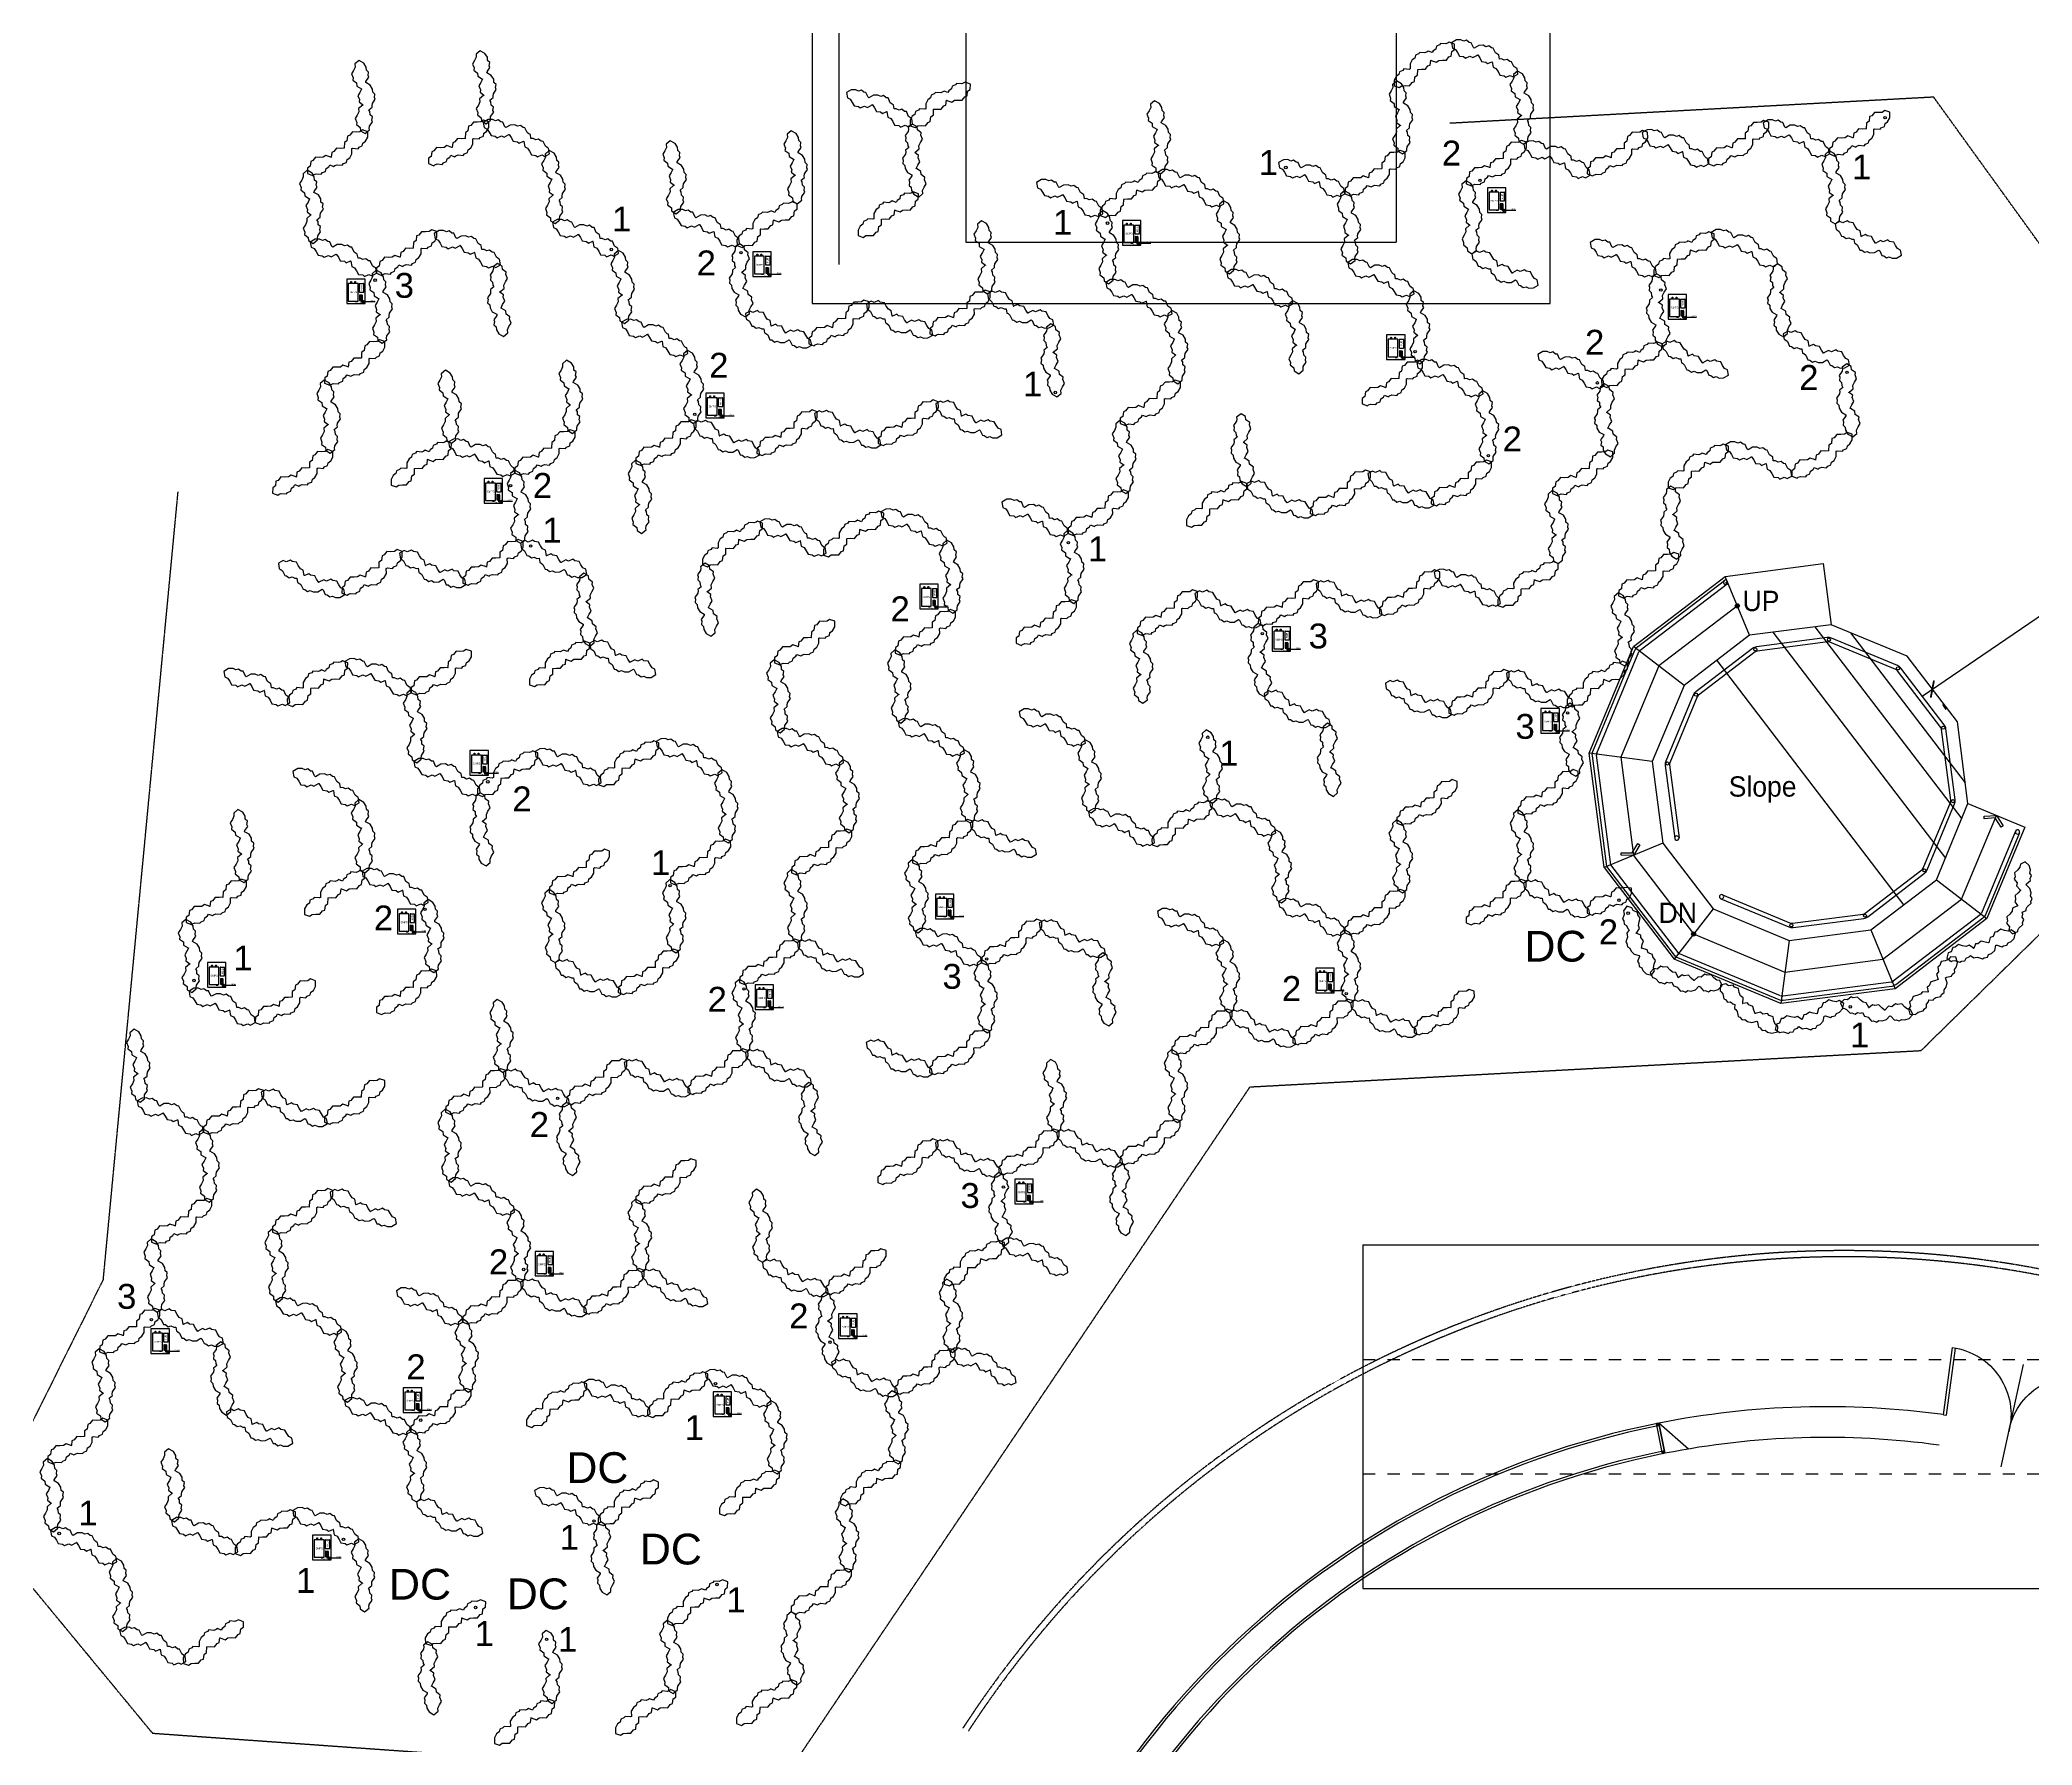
# Model space of a CAD drawing. Header units: millimetres. Extents: x -9372 to 300256, y -58520 to 166772.
# Drawn here: x 2384 to 34766, y 43694 to 71404 of the extents above; entities that cross this region are included whole.
import ezdxf
from ezdxf.enums import TextEntityAlignment as Align

# ---------------------------------------------------------------- set-up
doc = ezdxf.new("R2010")
doc.units = ezdxf.units.MM
for name, pattern in [('HIDDEN', [9.525, 6.35, -3.175]), ('HIDDEN2', [0.1875, 0.125, -0.0625]), ('JIS_02_1.0', [2, 1, -1])]:
    doc.linetypes.add(name, pattern=pattern)
for name, color, linetype in [('2-몰탈', 9, 'Continuous'), ('arredi', 3, 'Continuous'), ('Cont_01', 7, 'Continuous'), ('Cont_02', 7, 'Continuous'), ('Cont_03', 7, 'Continuous'), ('Cont_04', 7, 'Continuous'), ('Cont_05', 7, 'Continuous'), ('Cont_06', 7, 'Continuous'), ('Cont_07', 7, 'Continuous'), ('Cont_08', 7, 'Continuous'), ('Cont_09', 7, 'Continuous'), ('Cont_1_1', 7, 'Continuous'), ('DWG', 7, 'Continuous'), ('Layout01', 3, 'Continuous'), ('SMPS 박스', 7, 'Continuous'), ('원본-1층 평면도$0$$0$LEADER', 6, 'Continuous'), ('원본-1층 평면도$0$200-EquipID-2d', 7, 'Continuous'), ('치수선', 7, 'Continuous'), ('타공홀', 1, 'Continuous')]:
    doc.layers.add(name, color=color, linetype=linetype)
doc.layers.add('Outline01', color=5, linetype='HIDDEN', plot=False)
doc.styles.add('AW01', font='GulimChe.ttf')
doc.styles.add('CHIHOP', font='HYWULM.TTF')
doc.styles.add('LAY-OUT', font='HYWULM.TTF')
doc.styles.get("Standard").update_dxf_attribs({"font": 'ARIAL.TTF'})
doc.dimstyles.new('ARTware', dxfattribs={"dimtxt": 30, "dimasz": 10, "dimexe": 1.25, "dimexo": 10, "dimtad": 1, "dimtxsty": 'Standard', "dimcen": 2.5, "dimclrt": 1, "dimadec": 0, "dimazin": 0, "dimtfac": 1, "dimtmove": 0, "dimatfit": 3, "dimfxl": 1, "dimarcsym": 0})
doc.dimstyles.new('SCALE 200', dxfattribs={"dimscale": 200, "dimtxt": 1.8, "dimasz": 1, "dimexe": 1.5, "dimexo": 2, "dimgap": 0.7, "dimtad": 1, "dimdec": 0, "dimzin": 0, "dimlunit": 6, "dimtxsty": 'LAY-OUT', "dimblk": 'ARCHTICK', "dimcen": 0, "dimdle": 1, "dimclrd": 8, "dimclre": 8, "dimclrt": 6, "dimadec": 0, "dimazin": 0, "dimtfac": 1, "dimtdec": 0, "dimtix": 1, "dimtmove": 2, "dimatfit": 0, "dimldrblk": 'ARCHTICK', "dimfxl": 1.5, "dimtolj": 1, "dimtzin": 0, "dimarcsym": 0})

# ---------------------------------------------------------------- blocks, each defined once
blk = doc.blocks.new('*D6')
at = {"layer": 'Defpoints', "color": 0}
for p in [(-626, 14916), (-586, 14916)]:
    blk.add_point(p, dxfattribs=at)
at = {"layer": 'SMPS 박스', "color": 0, "lineweight": -2}
for p, q in [((-636, 14916), (-646, 14916)), ((-626, 14916), (-586, 14916)), ((-416, 14916), (-576, 14916))]:
    blk.add_line(p, q, dxfattribs=at)
at = {"layer": 'SMPS 박스', "color": 0}
for points in [[(-636, 14918), (-636, 14914), (-626, 14916)], [(-576, 14918), (-576, 14914), (-586, 14916)]]:
    blk.add_solid(points, dxfattribs=at)
at = {"layer": 'SMPS 박스', "color": 1, "insert": (-454, 14932), "char_height": 30, "attachment_point": 5, "rotation": 359.9745}
blk.add_mtext('∅40', dxfattribs=at)
blk = doc.blocks.new('TEMPLATE_AW_A3_04')
at = {"layer": 'Layout01'}
h = blk.add_hatch(color=256, dxfattribs=at)
h.paths.add_polyline_path([(320.86, 33.9), (320.59, 36.9), (319.58, 36.9), (317.59, 33.9), (318.54, 33.9), (318.83, 34.4), (319.88, 34.4), (319.89, 33.9)])
h.paths.add_polyline_path([(319.87, 35.05), (319.21, 35.05), (319.85, 36.13)], flags=16)
h = blk.add_hatch(color=256, dxfattribs=at)
h.paths.add_polyline_path([(323.66, 36.9), (323.5, 36.9), (321.96, 36.9), (321.1, 33.9), (322.03, 33.9), (322.38, 35.12), (322.46, 35.12), (322.57, 35.11), (322.67, 35.05), (322.68, 35.04), (322.73, 34.95), (322.77, 34.82), (323, 33.9), (324.05, 33.9), (323.85, 34.77), (323.83, 34.84), (323.77, 34.96), (323.73, 35.04), (323.67, 35.11), (323.67, 35.12), (323.58, 35.17), (323.46, 35.23), (323.56, 35.25), (323.7, 35.29), (323.82, 35.35), (323.85, 35.36), (323.98, 35.44), (324.09, 35.53), (324.2, 35.64), (324.24, 35.69), (324.31, 35.8), (324.38, 35.93), (324.43, 36.07), (324.46, 36.21), (324.47, 36.33), (324.46, 36.45), (324.43, 36.56), (324.4, 36.62), (324.33, 36.71), (324.24, 36.78), (324.14, 36.83), (324.13, 36.83), (324.04, 36.86), (323.93, 36.88), (323.81, 36.89)])
h.paths.add_polyline_path([(322.71, 36.3), (323.12, 36.3), (323.25, 36.29), (323.37, 36.26), (323.45, 36.22), (323.49, 36.13), (323.47, 36), (323.45, 35.94), (323.37, 35.82), (323.32, 35.78), (323.19, 35.73), (323.03, 35.7), (322.93, 35.69), (322.54, 35.69)], flags=16)
for points in [[(327.5, 36.16), (327.71, 36.9), (324.9, 36.9), (324.68, 36.16), (325.63, 36.16), (324.98, 33.9), (325.91, 33.9), (326.56, 36.16)], [(331.89, 33.9), (333.41, 36.9), (332.54, 36.9), (331.74, 35.22), (331.76, 36.9), (330.88, 36.9), (329.93, 35.22), (330.1, 36.9), (329.22, 36.9), (329.02, 33.9), (329.93, 33.9), (331, 35.79), (330.98, 33.9)], [(342.12, 36.26), (342.3, 36.9), (339.82, 36.9), (338.96, 33.9), (341.49, 33.9), (341.68, 34.58), (340.08, 34.58), (340.25, 35.17), (341.69, 35.17), (341.87, 35.79), (340.43, 35.79), (340.56, 36.26)], [(11, 12), (19.5, 12), (19.5, 8)]]:
    blk.add_hatch(color=256, dxfattribs=at).paths.add_polyline_path(points)
h = blk.add_hatch(color=256, dxfattribs=at)
h.paths.add_polyline_path([(335.58, 33.9), (335.31, 36.9), (334.3, 36.9), (332.31, 33.9), (333.26, 33.9), (333.55, 34.4), (334.6, 34.4), (334.61, 33.9)])
h.paths.add_polyline_path([(334.59, 35.05), (333.93, 35.05), (334.57, 36.13)], flags=16)
h = blk.add_hatch(color=256, dxfattribs=at)
h.paths.add_polyline_path([(338.37, 36.9), (338.21, 36.9), (336.67, 36.9), (335.8, 33.9), (336.74, 33.9), (337.09, 35.12), (337.17, 35.12), (337.28, 35.11), (337.37, 35.05), (337.38, 35.04), (337.43, 34.95), (337.47, 34.82), (337.71, 33.9), (338.75, 33.9), (338.56, 34.77), (338.54, 34.84), (338.48, 34.96), (338.43, 35.04), (338.38, 35.11), (338.37, 35.12), (338.29, 35.17), (338.17, 35.23), (338.27, 35.25), (338.41, 35.29), (338.53, 35.35), (338.56, 35.36), (338.68, 35.44), (338.8, 35.53), (338.9, 35.64), (338.94, 35.69), (339.02, 35.8), (339.08, 35.93), (339.13, 36.07), (339.16, 36.21), (339.17, 36.33), (339.16, 36.45), (339.13, 36.56), (339.1, 36.62), (339.04, 36.71), (338.95, 36.78), (338.84, 36.83), (338.84, 36.83), (338.75, 36.86), (338.64, 36.88), (338.51, 36.89)])
h.paths.add_polyline_path([(337.42, 36.3), (337.83, 36.3), (337.96, 36.29), (338.08, 36.26), (338.15, 36.22), (338.19, 36.13), (338.18, 36), (338.16, 35.94), (338.07, 35.82), (338.02, 35.78), (337.89, 35.73), (337.74, 35.7), (337.64, 35.69), (337.25, 35.69)], flags=16)
h = blk.add_hatch(color=256, dxfattribs=at)
h.paths.add_polyline_path([(341.75, 32.22), (341.96, 32.22), (341.92, 32.01), (341.7, 32.01)])
h.paths.add_polyline_path([(341.27, 32.93), (341.31, 32.91), (341.37, 32.85), (341.38, 32.83), (341.4, 32.76), (341.41, 32.67), (341.41, 32.67), (341.4, 32.58), (341.38, 32.5), (341.36, 32.43), (341.34, 32.39), (341.3, 32.32), (341.24, 32.26), (341.21, 32.24), (341.14, 32.2), (341.13, 32.2), (341.06, 32.19), (340.96, 32.19), (340.84, 32.19), (341, 32.94), (341.13, 32.94), (341.21, 32.94)], flags=16)
h.paths.add_polyline_path([(341.04, 32.01), (341.12, 32.02), (341.19, 32.02), (341.26, 32.04), (341.33, 32.08), (341.39, 32.12), (341.42, 32.14), (341.48, 32.2), (341.53, 32.27), (341.57, 32.34), (341.57, 32.35), (341.6, 32.42), (341.62, 32.5), (341.63, 32.58), (341.64, 32.66), (341.63, 32.74), (341.62, 32.82), (341.6, 32.87), (341.57, 32.94), (341.55, 32.98), (341.49, 33.04), (341.47, 33.06), (341.39, 33.1), (341.35, 33.11), (341.27, 33.12), (341.21, 33.13), (341.11, 33.13), (340.81, 33.13), (340.57, 32.01), (340.97, 32.01)])
h.paths.add_polyline_path([(340.66, 33.13), (339.77, 33.13), (339.74, 32.94), (340.07, 32.94), (339.87, 32.01), (340.1, 32.01), (340.29, 32.94), (340.62, 32.94)])
h.paths.add_polyline_path([(339.13, 33.13), (338.9, 33.13), (338.66, 32.01), (339.46, 32.01), (339.5, 32.2), (338.93, 32.2)])
h.paths.add_polyline_path([(338.49, 32.22), (338.27, 32.22), (338.22, 32.01), (338.32, 32.01), (338.32, 31.98), (338.28, 31.91), (338.27, 31.9), (338.2, 31.87), (338.17, 31.77), (338.21, 31.77), (338.29, 31.79), (338.35, 31.83), (338.39, 31.88), (338.43, 31.95), (338.45, 32.04)])
h.paths.add_polyline_path([(337.84, 32.22), (338.05, 32.22), (338.01, 32.01), (337.79, 32.01)])
h.paths.add_polyline_path([(336.86, 32.04), (336.93, 32.01), (337.01, 31.99), (337.1, 31.99), (337.12, 31.99), (337.2, 31.99), (337.28, 32.01), (337.35, 32.04), (337.42, 32.08), (337.44, 32.09), (337.5, 32.14), (337.56, 32.19), (337.61, 32.26), (337.65, 32.33), (337.66, 32.36), (337.69, 32.44), (337.72, 32.52), (337.73, 32.59), (337.73, 32.68), (337.73, 32.73), (337.72, 32.82), (337.69, 32.89), (337.65, 32.96), (337.61, 33.02), (337.57, 33.05), (337.51, 33.09), (337.44, 33.12), (337.36, 33.14), (337.27, 33.15), (337.23, 33.15), (337.14, 33.14), (337.07, 33.12), (336.99, 33.08), (336.97, 33.07), (336.91, 33.03), (336.84, 32.97), (336.79, 32.91), (336.77, 32.88), (336.73, 32.81), (336.7, 32.74), (336.67, 32.66), (336.66, 32.61), (336.65, 32.53), (336.64, 32.45), (336.65, 32.4), (336.66, 32.31), (336.69, 32.24), (336.72, 32.17), (336.77, 32.11), (336.84, 32.06)])
h.paths.add_polyline_path([(337.5, 32.59), (337.48, 32.51), (337.45, 32.43), (337.41, 32.36), (337.36, 32.29), (337.31, 32.24), (337.28, 32.23), (337.2, 32.19), (337.13, 32.18), (337.08, 32.18), (337, 32.21), (336.94, 32.26), (336.91, 32.3), (336.88, 32.37), (336.87, 32.45), (336.87, 32.49), (336.88, 32.57), (336.9, 32.65), (336.94, 32.73), (336.98, 32.8), (336.99, 32.81), (337.04, 32.87), (337.1, 32.92), (337.17, 32.95), (337.25, 32.95), (337.29, 32.95), (337.37, 32.93), (337.43, 32.88), (337.47, 32.83), (337.49, 32.76), (337.5, 32.67), (337.5, 32.67)], flags=16)
h.paths.add_polyline_path([(336.12, 33.15), (336.05, 33.14), (335.97, 33.13), (335.89, 33.1), (335.82, 33.06), (335.82, 33.06), (335.75, 33.02), (335.69, 32.96), (335.64, 32.89), (335.6, 32.82), (335.59, 32.79), (335.56, 32.72), (335.54, 32.64), (335.53, 32.56), (335.53, 32.47), (335.53, 32.4), (335.54, 32.31), (335.56, 32.23), (335.6, 32.17), (335.64, 32.11), (335.66, 32.09), (335.72, 32.05), (335.79, 32.01), (335.87, 31.99), (335.96, 31.99), (335.98, 31.99), (336.06, 32), (336.14, 32.02), (336.21, 32.05), (336.28, 32.09), (336.3, 32.11), (336.36, 32.16), (336.41, 32.22), (336.45, 32.3), (336.48, 32.38), (336.25, 32.41), (336.23, 32.36), (336.19, 32.29), (336.14, 32.24), (336.13, 32.23), (336.06, 32.19), (335.98, 32.18), (335.95, 32.18), (335.88, 32.2), (335.82, 32.25), (335.79, 32.3), (335.76, 32.37), (335.75, 32.46), (335.75, 32.47), (335.76, 32.55), (335.77, 32.63), (335.8, 32.71), (335.83, 32.77), (335.88, 32.84), (335.93, 32.89), (335.96, 32.91), (336.03, 32.94), (336.11, 32.95), (336.18, 32.94), (336.25, 32.9), (336.3, 32.85), (336.32, 32.76), (336.54, 32.78), (336.53, 32.85), (336.5, 32.93), (336.46, 32.99), (336.41, 33.05), (336.35, 33.09), (336.28, 33.12), (336.2, 33.14)])
h.paths.add_polyline_path([(334.25, 32.76), (334.56, 32.01), (334.77, 32.01), (335.01, 33.13), (334.79, 33.13), (334.63, 32.38), (334.33, 33.13), (334.12, 33.13), (333.88, 32.01), (334.1, 32.01)])
h.paths.add_polyline_path([(333.23, 33.14), (333.15, 33.12), (333.08, 33.08), (333.06, 33.07), (332.99, 33.03), (332.93, 32.97), (332.88, 32.91), (332.86, 32.88), (332.82, 32.81), (332.79, 32.74), (332.76, 32.66), (332.75, 32.61), (332.74, 32.53), (332.73, 32.45), (332.73, 32.4), (332.75, 32.31), (332.78, 32.24), (332.81, 32.17), (332.86, 32.11), (332.93, 32.06), (332.95, 32.04), (333.02, 32.01), (333.1, 31.99), (333.19, 31.99), (333.2, 31.99), (333.29, 31.99), (333.37, 32.01), (333.44, 32.04), (333.51, 32.08), (333.53, 32.09), (333.59, 32.14), (333.65, 32.19), (333.7, 32.26), (333.74, 32.33), (333.75, 32.36), (333.78, 32.44), (333.8, 32.52), (333.82, 32.59), (333.82, 32.68), (333.82, 32.73), (333.81, 32.82), (333.78, 32.89), (333.74, 32.96), (333.69, 33.02), (333.66, 33.05), (333.6, 33.09), (333.52, 33.12), (333.45, 33.14), (333.36, 33.15), (333.32, 33.15)])
h.paths.add_polyline_path([(333.19, 32.92), (333.26, 32.95), (333.34, 32.95), (333.38, 32.95), (333.46, 32.93), (333.52, 32.88), (333.56, 32.83), (333.58, 32.76), (333.59, 32.67), (333.59, 32.67), (333.59, 32.59), (333.57, 32.51), (333.54, 32.43), (333.5, 32.36), (333.45, 32.29), (333.4, 32.24), (333.37, 32.23), (333.29, 32.19), (333.21, 32.18), (333.17, 32.18), (333.09, 32.21), (333.03, 32.26), (333, 32.3), (332.97, 32.37), (332.96, 32.45), (332.96, 32.49), (332.97, 32.57), (332.99, 32.65), (333.02, 32.73), (333.07, 32.8), (333.08, 32.81), (333.13, 32.87)], flags=16)
h.paths.add_polyline_path([(332.22, 32.01), (332.45, 33.13), (332.68, 33.13), (332.45, 32.01)])
h.paths.add_polyline_path([(332.31, 33.13), (331.43, 33.13), (331.39, 32.94), (331.72, 32.94), (331.53, 32.01), (331.76, 32.01), (331.95, 32.94), (332.28, 32.94)])
h.paths.add_polyline_path([(330.85, 32.44), (330.51, 32.44), (330.78, 32.89)], flags=16)
h.paths.add_polyline_path([(330.43, 32.26), (330.87, 32.26), (330.91, 32.01), (331.13, 32.01), (330.95, 33.13), (330.69, 33.13), (330.06, 32.01), (330.3, 32.01)])
h.paths.add_polyline_path([(330.07, 32.93), (330.03, 32.99), (329.98, 33.05), (329.92, 33.09), (329.85, 33.12), (329.77, 33.14), (329.69, 33.15), (329.62, 33.14), (329.54, 33.13), (329.46, 33.1), (329.39, 33.06), (329.39, 33.06), (329.32, 33.02), (329.26, 32.96), (329.21, 32.89), (329.17, 32.82), (329.16, 32.79), (329.13, 32.72), (329.11, 32.64), (329.1, 32.56), (329.09, 32.47), (329.1, 32.4), (329.11, 32.31), (329.13, 32.23), (329.17, 32.17), (329.21, 32.11), (329.23, 32.09), (329.29, 32.05), (329.36, 32.01), (329.44, 31.99), (329.53, 31.99), (329.55, 31.99), (329.63, 32), (329.71, 32.02), (329.78, 32.05), (329.85, 32.09), (329.87, 32.11), (329.93, 32.16), (329.98, 32.22), (330.02, 32.3), (330.05, 32.38), (329.82, 32.41), (329.8, 32.36), (329.76, 32.29), (329.71, 32.24), (329.7, 32.23), (329.63, 32.19), (329.55, 32.18), (329.52, 32.18), (329.45, 32.2), (329.39, 32.25), (329.36, 32.3), (329.33, 32.37), (329.32, 32.46), (329.32, 32.47), (329.33, 32.55), (329.34, 32.63), (329.37, 32.71), (329.4, 32.77), (329.45, 32.84), (329.5, 32.89), (329.53, 32.91), (329.6, 32.94), (329.68, 32.95), (329.75, 32.94), (329.82, 32.9), (329.87, 32.85), (329.89, 32.76), (330.11, 32.78), (330.1, 32.85)])
h.paths.add_polyline_path([(328.57, 32.01), (328.8, 33.13), (329.03, 33.13), (328.8, 32.01)])
h.paths.add_polyline_path([(328.13, 32.01), (328.34, 32.01), (328.58, 33.13), (328.36, 33.13), (328.2, 32.38), (327.9, 33.13), (327.69, 33.13), (327.45, 32.01), (327.67, 32.01), (327.82, 32.76)])
h.paths.add_polyline_path([(326.4, 32.29), (326.41, 32.21), (326.45, 32.15), (326.5, 32.09), (326.56, 32.04), (326.63, 32.01), (326.71, 31.99), (326.8, 31.99), (326.84, 31.99), (326.93, 32), (327, 32.02), (327.07, 32.05), (327.13, 32.1), (327.18, 32.15), (327.23, 32.22), (327.25, 32.27), (327.28, 32.34), (327.3, 32.42), (327.32, 32.52), (327.45, 33.13), (327.22, 33.13), (327.09, 32.52), (327.08, 32.45), (327.05, 32.36), (327.03, 32.31), (327.01, 32.26), (326.95, 32.21), (326.89, 32.19), (326.81, 32.18), (326.73, 32.19), (326.67, 32.23), (326.64, 32.26), (326.62, 32.33), (326.62, 32.37), (326.65, 32.52), (326.78, 33.13), (326.55, 33.13), (326.43, 32.54), (326.41, 32.46), (326.4, 32.4), (326.4, 32.33)])
h.paths.add_polyline_path([(326.1, 32.94), (325.88, 32.01), (326.09, 32.01), (326.32, 33.13), (325.99, 33.13), (325.61, 32.34), (325.58, 33.13), (325.25, 33.13), (325.01, 32.01), (325.22, 32.01), (325.4, 32.94), (325.44, 32.01), (325.66, 32.01)])
h.paths.add_polyline_path([(324.8, 32.94), (324.58, 32.01), (324.79, 32.01), (325.02, 33.13), (324.69, 33.13), (324.31, 32.34), (324.27, 33.13), (323.94, 33.13), (323.71, 32.01), (323.92, 32.01), (324.09, 32.94), (324.14, 32.01), (324.35, 32.01)])
h.paths.add_polyline_path([(323.15, 33.15), (323.07, 33.14), (322.99, 33.12), (322.92, 33.08), (322.9, 33.07), (322.83, 33.03), (322.77, 32.97), (322.72, 32.91), (322.69, 32.88), (322.65, 32.81), (322.62, 32.74), (322.6, 32.66), (322.58, 32.61), (322.57, 32.53), (322.57, 32.45), (322.57, 32.4), (322.58, 32.31), (322.61, 32.24), (322.64, 32.17), (322.69, 32.11), (322.76, 32.06), (322.79, 32.04), (322.86, 32.01), (322.94, 31.99), (323.02, 31.99), (323.04, 31.99), (323.12, 31.99), (323.2, 32.01), (323.28, 32.04), (323.35, 32.08), (323.36, 32.09), (323.42, 32.14), (323.48, 32.19), (323.53, 32.26), (323.57, 32.33), (323.59, 32.36), (323.62, 32.44), (323.64, 32.52), (323.65, 32.59), (323.66, 32.68), (323.65, 32.73), (323.64, 32.82), (323.61, 32.89), (323.58, 32.96), (323.53, 33.02), (323.49, 33.05), (323.43, 33.09), (323.36, 33.12), (323.28, 33.14), (323.19, 33.15)])
h.paths.add_polyline_path([(323.37, 32.43), (323.33, 32.36), (323.28, 32.29), (323.23, 32.24), (323.2, 32.23), (323.13, 32.19), (323.05, 32.18), (323, 32.18), (322.93, 32.21), (322.86, 32.26), (322.83, 32.3), (322.8, 32.37), (322.79, 32.45), (322.79, 32.49), (322.81, 32.57), (322.83, 32.65), (322.86, 32.73), (322.9, 32.8), (322.91, 32.81), (322.96, 32.87), (323.03, 32.92), (323.1, 32.95), (323.17, 32.95), (323.22, 32.95), (323.29, 32.93), (323.36, 32.88), (323.39, 32.83), (323.42, 32.76), (323.43, 32.67), (323.43, 32.67), (323.42, 32.59), (323.4, 32.51)], flags=16)
h.paths.add_polyline_path([(321.88, 32.18), (321.8, 32.2), (321.74, 32.25), (321.71, 32.3), (321.68, 32.37), (321.67, 32.46), (321.67, 32.47), (321.68, 32.55), (321.7, 32.63), (321.72, 32.71), (321.76, 32.77), (321.8, 32.84), (321.86, 32.89), (321.88, 32.91), (321.96, 32.94), (322.03, 32.95), (322.11, 32.94), (322.18, 32.9), (322.22, 32.85), (322.24, 32.76), (322.47, 32.78), (322.45, 32.85), (322.43, 32.93), (322.39, 32.99), (322.33, 33.05), (322.28, 33.09), (322.21, 33.12), (322.13, 33.14), (322.04, 33.15), (321.97, 33.14), (321.89, 33.13), (321.81, 33.1), (321.74, 33.06), (321.74, 33.06), (321.67, 33.02), (321.62, 32.96), (321.57, 32.89), (321.53, 32.82), (321.51, 32.79), (321.48, 32.72), (321.46, 32.64), (321.45, 32.56), (321.45, 32.47), (321.45, 32.4), (321.46, 32.31), (321.49, 32.23), (321.52, 32.17), (321.56, 32.11), (321.59, 32.09), (321.65, 32.05), (321.72, 32.01), (321.8, 31.99), (321.89, 31.99), (321.9, 31.99), (321.98, 32), (322.06, 32.02), (322.14, 32.05), (322.2, 32.09), (322.23, 32.11), (322.28, 32.16), (322.33, 32.22), (322.37, 32.3), (322.41, 32.38), (322.18, 32.41), (322.16, 32.36), (322.12, 32.29), (322.06, 32.24), (322.05, 32.23), (321.98, 32.19), (321.9, 32.18)])
h.paths.add_polyline_path([(321.38, 33.13), (320.55, 33.13), (320.32, 32.01), (321.2, 32.01), (321.24, 32.2), (320.58, 32.2), (320.65, 32.5), (321.23, 32.5), (321.27, 32.69), (320.69, 32.69), (320.75, 32.94), (321.35, 32.94)])
h.paths.add_polyline_path([(319.84, 33.13), (319.61, 33.13), (319.37, 32.01), (320.17, 32.01), (320.21, 32.2), (319.64, 32.2)])
h.paths.add_polyline_path([(319.38, 33.13), (318.55, 33.13), (318.32, 32.01), (319.2, 32.01), (319.24, 32.2), (318.58, 32.2), (318.65, 32.5), (319.23, 32.5), (319.27, 32.69), (318.69, 32.69), (318.75, 32.94), (319.35, 32.94)])
h.paths.add_polyline_path([(318.41, 33.13), (317.53, 33.13), (317.49, 32.94), (317.82, 32.94), (317.62, 32.01), (317.85, 32.01), (318.05, 32.94), (318.37, 32.94)])
for p, q in [((214.5, 285), (214.5, 291)), ((15.5, 289), (19.5, 285)), ((15.5, 12), (15.5, 289)), ((15.5, 289), (413.5, 289)), ((84.5, 289), (84.5, 285)), ((149.5, 289), (149.5, 285)), ((279.5, 289), (279.5, 285)), ((344.5, 289), (344.5, 285)), ((409.5, 285), (413.5, 289)), ((413.5, 289), (413.5, 8)), ((259.5, 285), (259.5, 280)), ((269.5, 285), (269.5, 280)), ((299.5, 285), (299.5, 280)), ((334.5, 285), (334.5, 280)), ((369.5, 285), (369.5, 280)), ((379.5, 285), (379.5, 280)), ((259.5, 280), (409.5, 280)), ((15.5, 239.5), (19.5, 239.5)), ((409.5, 239.5), (413.5, 239.5)), ((15.5, 194), (19.5, 194)), ((409.5, 194), (413.5, 194)), ((19.5, 148.5), (13.5, 148.5)), ((409.5, 148.5), (415.5, 148.5)), ((15.5, 103), (19.5, 103)), ((409.5, 103), (413.5, 103)), ((15.5, 57.5), (19.5, 57.5)), ((409.5, 57.5), (413.5, 57.5)), ((25.5, 39), (25.5, 12)), ((247.5, 39), (247.5, 12)), ((227.5, 35), (274.5, 35)), ((230.5, 34), (228.5, 32)), ((230.5, 32), (228.5, 34)), ((256.5, 35), (256.5, 16)), ((265.5, 35), (265.5, 12)), ((274.5, 30), (409.5, 30)), ((227.5, 25), (247.5, 25)), ((232.5, 16.5), (232.5, 23.5)), ((229, 20), (236, 20)), ((238, 20), (246, 20)), ((274.5, 21), (409.5, 21)), ((399.5, 21), (399.5, 12)), ((247.5, 16), (274.5, 16)), ((84.5, 12), (84.5, 8)), ((149.5, 12), (149.5, 8)), ((214.5, 12), (214.5, 6)), ((279.5, 12), (279.5, 8)), ((344.5, 12), (344.5, 8)), ((409.5, 12), (413.5, 8)), ((413.5, 8), (19.5, 8))]:
    blk.add_line(p, q, dxfattribs=at)
for points in [[(216.5, 288), (214.5, 285), (212.5, 288)], [(16.5, 150.5), (19.5, 148.5), (16.5, 146.5)], [(412.5, 150.5), (409.5, 148.5), (412.5, 146.5)], [(228.5, 34), (230.5, 34), (230.5, 32), (228.5, 32)], [(228.5, 31), (230.5, 31), (230.5, 29), (228.5, 29)], [(228.5, 28), (230.5, 28), (230.5, 26), (228.5, 26)], [(245, 22.5), (245, 17.5), (239, 18.5), (239, 21.5)], [(11, 12), (19.5, 12), (19.5, 8)], [(216.5, 9), (214.5, 12), (212.5, 9)]]:
    blk.add_lwpolyline(points, close=True, dxfattribs=at)
at = {"layer": 'Layout01', "const_width": 0.5}
blk.add_lwpolyline([(19.5, 285), (409.5, 285), (409.5, 12), (19.5, 12)], close=True, dxfattribs=at)
at = {"layer": 'Layout01', "const_width": 0.3}
for points in [[(19.5, 39), (409.5, 39)], [(165.5, 39), (165.5, 12)], [(227.5, 39), (227.5, 12)], [(274.5, 39), (274.5, 12)], [(304.5, 39), (304.5, 12)], [(344.5, 39), (344.5, 12)], [(354.5, 39), (354.5, 12)]]:
    blk.add_lwpolyline(points, dxfattribs=at)
at = {"layer": 'Layout01'}
for radius in [2.5, 1.5]:
    blk.add_circle((232.5, 20), radius, dxfattribs=at)
at = {"layer": 'Outline01'}
blk.add_lwpolyline([(0, 297), (420, 297), (420, 0), (0, 0)], close=True, dxfattribs=at)
at = {"layer": 'Layout01'}
blk.add_text('COPYRIGHT(C) ARTWARE TELECOMMUNICATION CO.,LTD.  ALL RIGHTS RESERVED.', height=1.5, rotation=90, dxfattribs=at).set_placement((14.7, 288.5), align=Align.RIGHT)
for s, height, p in [('A', 2, (52, 287)), ('B', 2, (117, 287)), ('C', 2, (182, 287)), ('D', 2, (247, 287)), ('E', 2, (312, 287)), ('F', 2, (377, 287)), ('6', 2, (17.5, 262.25)), ('6', 2, (411.5, 262.25)), ('5', 2, (17.5, 216.75)), ('5', 2, (411.5, 216.75)), ('4', 2, (17.5, 171.25)), ('4', 2, (411.5, 171.25)), ('3', 2, (17.5, 125.75)), ('3', 2, (411.5, 125.75)), ('2', 2, (17.5, 80.25)), ('2', 2, (411.5, 80.25)), ('DIMENSIONS', 1.5, (237.5, 37.5)), ('GENERAL TOLERANCES', 1.5, (261, 37.5)), ('1', 2, (17.5, 34.75)), ('1', 2, (411.5, 34.75)), ('A3', 2.2, (349.5, 33)), ('ANGLE', 1.5, (256.5, 14)), ('A', 2, (52, 10)), ('B', 2, (117, 10)), ('C', 2, (182, 10)), ('D', 2, (247, 10)), ('E', 2, (312, 10)), ('F', 2, (377, 10))]:
    blk.add_text(s, height=height, dxfattribs=at).set_placement(p, align=Align.MIDDLE_CENTER)
for s, height, p in [('NO', 2.2, (261.5, 282.5)), ('PART NAME', 2.2, (271.5, 282.5)), ('CODE OR IDENTITY', 2.2, (301.5, 282.5)), ('SPECIFICATION', 2.2, (336.5, 282.5)), ("Q'TY", 2.2, (371.5, 282.5)), ('VENDOR', 2.2, (381.5, 282.5)), ('DESCRIPTION', 1.5, (166.5, 37.5)), ('DRAWN BY', 1.5, (275.5, 37.5)), ('PROJECT', 1.5, (355.5, 37.5)), ('mm', 2, (231.5, 33)), ('0.5', 2, (248.5, 33)), ('6', 2, (257.5, 33)), ('%%P0.1', 2, (266.5, 33)), ('mm[Inch]', 2, (231.5, 30)), ('6', 1.8, (248.5, 30)), ('30', 2, (257.5, 30)), ('%%P0.2', 2, (266.5, 30)), ('CHECKED BY', 1.5, (275.5, 28.5)), ('CUSTOMER', 1.5, (305.5, 28.5)), ('TITLE', 1.5, (355.5, 28.5)), ('Inch', 2, (231.5, 27)), ('30', 2, (248.5, 27)), ('120', 2, (257.5, 27)), ('%%P0.3', 2, (266.5, 27)), ('120', 2, (248.5, 24)), ('400', 2, (257.5, 24)), ('%%P0.5', 2, (266.5, 24)), ('400', 2, (248.5, 21)), ('1000', 2, (257.5, 21)), ('%%P0.8', 2, (266.5, 21)), ('APPROVED BY', 1.5, (275.5, 19.5)), ('FILE NAME', 1.5, (305.5, 19.5)), ('REV', 1.5, (345.5, 19.5)), ('DRAWING NO.', 1.5, (355.5, 19.5)), ('SHEET', 1.5, (400.5, 19.5)), ('1000', 2, (248.5, 18)), ('2000', 2, (257.5, 18)), ('%%P1.2', 2, (266.5, 18)), ('%%P0.5%%D', 2, (266.5, 14))]:
    blk.add_text(s, height=height, dxfattribs=at).set_placement(p, align=Align.MIDDLE_LEFT)
for s, p in [('AND SHOULD NOT BE USED WITHOUT WRITTEN PERMISSION', (14.7, 14)), ('THIS DRAWING IS PROPRIETARY TO ARTWARE CO.,LTD.', (12.5, 14))]:
    blk.add_text(s, height=1.5, rotation=90, dxfattribs=at).set_placement(p)
for s, p in [('SIZE', (345.5, 38)), ('SCALE', (345.5, 29))]:
    blk.add_text(s, height=1.5, dxfattribs=at).set_placement(p, align=Align.TOP_LEFT)
blk.add_text('REVISION NOTE', height=2, rotation=90, dxfattribs=at).set_placement((23, 25.5), align=Align.MIDDLE_CENTER)
at = {"layer": 'Layout01', "width": 0.6}
blk.add_text('THIRD ANGLE PROJECTION', height=1.5, dxfattribs=at).set_placement((237.5, 14), align=Align.MIDDLE_CENTER)
at = {"layer": 'Layout01', "color": 2, "style": 'AW01', "width": 0.8}
for tag, p in [('DWG_DATE', (303.5, 37)), ('CHECKED_DATE', (303.5, 28)), ('APPROVED_DATE', (303.5, 19))]:
    blk.add_attdef(tag, text='', height=1.8, dxfattribs=at).set_placement(p, align=Align.MIDDLE_RIGHT)
at = {"layer": 'Layout01', "color": 2, "style": 'AW01'}
for tag, height, p in [('PROJECT1', 2.5, (382, 36)), ('PROJECT2', 2.5, (382, 33)), ('TITLE1', 2.5, (382, 27)), ('SCALE', 2.2, (349.5, 24)), ('TITLE2', 2.5, (382, 24)), ('SHEET', 2.2, (404.5, 15))]:
    blk.add_attdef(tag, text='', height=height, dxfattribs=at).set_placement(p, align=Align.MIDDLE_CENTER)
for tag, p in [('DRAWN_NAME', (276.5, 33)), ('CHECKED_NAME', (276.5, 24)), ('CUSTOMER', (306.5, 24)), ('APPROVED_NAME', (276.5, 15))]:
    blk.add_attdef(tag, text='', height=2.2, dxfattribs=at).set_placement(p, align=Align.MIDDLE_LEFT)
at = {"layer": 'Layout01', "insert": (307.5, 15), "char_height": 2, "attachment_point": 4, "style": 'AW01', "bg_fill": 2}
blk.add_mtext('[확정](LFS사업부_도면-11-11-21)20111121,킨텍스 전시회 시스템 구성도', dxfattribs=at)
at = {"layer": 'Layout01', "color": 2, "style": 'AW01'}
blk.add_attdef('REV', text='', height=2.2, dxfattribs=at).set_placement((349.5, 15), align=Align.MIDDLE_CENTER)
blk.add_attdef('DRAWING_NO', text='', height=2.5, dxfattribs=at).set_placement((359.5, 15), align=Align.MIDDLE_LEFT)
blk = doc.blocks.new('A$C0E6B04B3')
at = {"layer": '2-몰탈', "color": 8, "ltscale": 0.5}
for p, q in [((766, 2302), (0, 1512)), ((802, 2267), (37, 1478)), ((766, 2302), (802, 2267)), ((2418, 929), (1786, 30)), ((2459, 900), (1826, 0)), ((2459, 900), (2418, 929))]:
    blk.add_line(p, q, dxfattribs=at)
for centre, start, end in [((766, 2302), 225.8758, 322.6302), ((2459, 900), 138.1273, 234.8817)]:
    blk.add_arc(centre, 1100, start, end, dxfattribs=at)
blk = doc.blocks.new('미르무대')
at = {"layer": '원본-1층 평면도$0$200-EquipID-2d', "ltscale": 0.5}
h = blk.add_hatch(color=8, dxfattribs=at)
h.dxf.hatch_style = 1
edge = h.paths.add_edge_path()
edge.add_arc((3613407, -200887), 33.3, 0, 360)
h = blk.add_hatch(color=8, dxfattribs=at)
h.dxf.hatch_style = 1
edge = h.paths.add_edge_path()
edge.add_arc((3613012, -206252), 33.3, 0, 360)
at = {"color": 7, "linetype": 'ByBlock', "ltscale": 100}
blk.add_line((3613193, -200517), (3613216, -200543), dxfattribs=at)
at = {"layer": '2-몰탈', "color": 1, "lineweight": 25, "ltscale": 0.5}
for p, q in [((3611873, -201702), (3613220, -200540)), ((3611269, -203410), (3611854, -201730)), ((3611603, -205209), (3611266, -203444)), ((3618137, -204274), (3617662, -205638)), ((3612777, -206569), (3611603, -205209)), ((3617643, -205666), (3616296, -206828)), ((3614484, -207173), (3612804, -206588)), ((3616266, -206842), (3614518, -207176))]:
    blk.add_line(p, q, dxfattribs=at)
at = {"layer": '2-몰탈', "color": 6, "lineweight": 25, "ltscale": 0.5}
blk.add_line((3611496, -205260), (3612721, -206680), dxfattribs=at)
for points in [[(3611496, -205260), (3611144, -203418), (3611762, -201647), (3613182, -200421), (3614761, -200120), (3614948, -201103)], [(3617339, -203874), (3618284, -204203), (3617755, -205721), (3616335, -206946), (3614492, -207298), (3612721, -206680)]]:
    blk.add_lwpolyline(points, dxfattribs=at)
at = {"layer": '2-몰탈', "color": 1, "lineweight": 25, "ltscale": 0.5}
for points in [[(3618203, -204297), (3617728, -205661, -0.131652), (3617689, -205719), (3616342, -206881, -0.131652), (3616279, -206911), (3614531, -207244, -0.131652), (3614461, -207239), (3612781, -206654, -0.131652), (3612724, -206614), (3611538, -205240), (3611198, -203457, -0.131652), (3611203, -203387), (3611788, -201707, -0.131652), (3611828, -201649), (3613175, -200487)], [(3613419, -205653), (3614549, -206047, 0.131652), (3614619, -206052), (3615759, -205835, 0.131652), (3615822, -205804), (3616700, -205046, 0.131652), (3616739, -204988), (3617121, -203893, 0.131652), (3617126, -203823), (3616909, -202683, 0.131652), (3616879, -202621), (3616121, -201742, 0.131652), (3616063, -201703), (3614967, -201321, 0.131652), (3614897, -201316), (3613758, -201533, 0.131652), (3613695, -201564), (3612816, -202321, 0.131652), (3612777, -202379), (3612395, -203475, 0.131652), (3612390, -203545), (3612614, -204720)], [(3613442, -205587), (3614572, -205981, 0.131652), (3614606, -205983), (3615745, -205766, 0.131652), (3615776, -205751), (3616654, -204993, 0.131652), (3616673, -204965), (3617055, -203870, 0.131652), (3617057, -203836), (3616840, -202697, 0.131652), (3616826, -202666), (3616068, -201788, 0.131652), (3616040, -201769), (3614944, -201387, 0.131652), (3614911, -201385), (3613771, -201602, 0.131652), (3613741, -201617), (3612862, -202374, 0.131652), (3612843, -202402), (3612461, -203498, 0.131652), (3612459, -203531), (3612683, -204707)]]:
    blk.add_lwpolyline(points, format="xyb", dxfattribs=at)
at = {"layer": '2-몰탈', "color": 6, "lineweight": 25, "ltscale": 0.5}
blk.add_lwpolyline([(3616213, -201543), (3614948, -201103), (3613632, -201353), (3612618, -202229), (3612177, -203494), (3612428, -204810), (3613303, -205824), (3614568, -206265), (3615884, -206014), (3616899, -205139), (3617339, -203874), (3617089, -202558)], close=True, dxfattribs=at)
at = {"layer": '2-몰탈', "color": 1, "lineweight": 25, "ltscale": 0.5}
for centre, radius, start, end in [((3613193, -200517), 35, 310.7895, 130.7895), ((3611916, -201751), 65, 130.7895, 160.7895), ((3611330, -203431), 65, 160.7895, 190.7895), ((3618170, -204285), 35, 340.7895, 160.7895), ((3612649, -204713), 35, 190.7895, 10.7895), ((3613431, -205620), 35, 70.7895, 250.7895), ((3617601, -205616), 65, 310.7895, 340.7895), ((3612826, -206526), 65, 220.7895, 250.7895), ((3616254, -206779), 65, 280.7895, 310.7895), ((3614506, -207112), 65, 250.7895, 280.7895)]:
    blk.add_arc(centre, radius, start, end, dxfattribs=at)
at = {"layer": '원본-1층 평면도$0$$0$LEADER', "color": 8}
for points in [[(3617933, -204200), (3617901, -204224), (3617793, -204081), (3617616, -204103), (3617611, -204063), (3617812, -204038)], [(3611760, -205045), (3611758, -205005), (3611936, -204996), (3612018, -204837), (3612054, -204855), (3611962, -205035)]]:
    blk.add_lwpolyline(points, close=True, dxfattribs=at)
for centre, start, end in [((3613193, -200517), 130.7895, 310.7896), ((3618170, -204285), 160.7895, 340.7895)]:
    blk.add_arc(centre, 35, start, end, dxfattribs=at)
at = {"layer": '원본-1층 평면도$0$200-EquipID-2d', "color": 8, "ltscale": 0.5}
for p, q in [((3613632, -201353), (3613182, -200421)), ((3614007, -201282), (3617024, -204779)), ((3614687, -201152), (3617252, -204125)), ((3615269, -201214), (3617276, -203540)), ((3612618, -202229), (3611762, -201647)), ((3613125, -201791), (3616391, -205577)), ((3612177, -203494), (3611144, -203418)), ((3612428, -204810), (3611496, -205260)), ((3616899, -205139), (3617755, -205721)), ((3613303, -205824), (3612721, -206680)), ((3614568, -206265), (3614492, -207298)), ((3615884, -206014), (3616335, -206946))]:
    blk.add_line(p, q, dxfattribs=at)
blk.add_lwpolyline([(3613440, -200881), (3613407, -200887), (3612190, -201938), (3611661, -203456), (3611962, -205035), (3613012, -206252), (3614530, -206781), (3616109, -206480), (3617327, -205430), (3617812, -204038)], dxfattribs=at)
for centre, radius in [((3613407, -200887), 33.3), ((3614925, -201349), 25), ((3613740, -201576), 25), ((3616075, -201748), 25), ((3612822, -202367), 25), ((3616866, -202665), 25), ((3612423, -203512), 25), ((3617094, -203848), 25), ((3616694, -205000), 25), ((3615777, -205792), 25), ((3613012, -206252), 33.3), ((3614591, -206019), 25)]:
    blk.add_circle(centre, radius, dxfattribs=at)
for centre, start, end in [((3612649, -204713), 10.7895, 190.7895), ((3613431, -205620), 250.7895, 70.7895)]:
    blk.add_arc(centre, 35, start, end, dxfattribs=at)
blk = doc.blocks.new('_ARCHTICK')
at = {"color": 0, "linetype": 'ByBlock', "const_width": 0.15}
blk.add_lwpolyline([(-0.5, -0.5), (0.5, 0.5)], dxfattribs=at)
blk = doc.blocks.new('*D12')
at = {"layer": 'Defpoints', "color": 0, "linetype": 'ByBlock', "ltscale": 100}
for p in [(260961, -7927), (260961, -7927), (250634, -14973)]:
    blk.add_point(p, dxfattribs=at)
at = {"layer": '치수선', "color": 8, "linetype": 'ByBlock', "lineweight": -2, "ltscale": 100}
for p, q in [((250469, -15086), (261126, -7815)), ((261187, -8258), (261130, -8175)), ((250859, -15304), (250803, -15221))]:
    blk.add_line(p, q, dxfattribs=at)
at = {"layer": '치수선', "color": 8, "linetype": 'ByBlock', "lineweight": -2, "ltscale": 100, "xscale": 200, "yscale": 200, "zscale": 200}
for p, rotation in [((260961, -7927), 34.30348897808195), ((250634, -14973), 214.3034889780819)]:
    blk.add_blockref('_ARCHTICK', p, dxfattribs=dict(at, rotation=rotation))
at = {"layer": '치수선', "color": 6, "linetype": 'ByBlock', "ltscale": 100, "insert": (255598, -11157), "char_height": 360, "attachment_point": 5, "rotation": 34.3035, "style": 'LAY-OUT'}
blk.add_mtext('\\A1;12,502', dxfattribs=at)
blk = doc.blocks.new('SMPS 박스')
at = {"layer": 'SMPS 박스'}
for p, q in [((-737.842, 14929.539), (-737.842, 14920.447)), ((-737.842, 14929.539), (-707.842, 14929.539)), ((-737.842, 14920.447), (-707.842, 14920.447)), ((-727.842, 14929.539), (-727.842, 14920.447)), ((-717.842, 14929.539), (-717.842, 14920.447)), ((-707.842, 14929.539), (-707.842, 14920.447)), ((-673.286, 15209.107), (-673.286, 15077.259)), ((-668.588, 15023.482), (-668.588, 14944.543)), ((-668.286, 15214.107), (-603.459, 15214.107)), ((-668.286, 15072.259), (-603.459, 15072.259)), ((-663.588, 15028.482), (-630.403, 15028.482)), ((-663.588, 15020.482), (-663.588, 14992.013)), ((-663.588, 14976.013), (-663.588, 14947.543)), ((-663.588, 14939.543), (-630.403, 14939.543)), ((-658.588, 15025.482), (-635.403, 15025.482)), ((-658.588, 14987.013), (-635.403, 14987.013)), ((-658.588, 14981.013), (-635.403, 14981.013)), ((-658.588, 14942.543), (-635.403, 14942.543)), ((-630.403, 15020.482), (-630.403, 14992.013)), ((-630.403, 14976.013), (-630.403, 14947.543)), ((-625.403, 15023.482), (-625.403, 14944.543)), ((-598.459, 15077.259), (-598.459, 15209.107))]:
    blk.add_line(p, q, dxfattribs=at)
for points in [[(-877.107, 15287.055), (-877.107, 14887.055), (-577.107, 14887.055), (-577.107, 15287.055)], [(-851.49, 15214.539), (-851.49, 14929.539), (-691.49, 14929.539), (-691.49, 15214.539)]]:
    blk.add_lwpolyline(points, close=True, dxfattribs=at)
for points in [[(-804.954, 15246.593), (-802.478, 15246.593, -0.414213562), (-797.478, 15241.593), (-797.478, 15214.539), (-809.954, 15214.539), (-809.954, 15241.593, -0.414213562)], [(-737.724, 15246.593, -0.414213562), (-732.724, 15241.593), (-732.724, 15214.539), (-745.2, 15214.539), (-745.2, 15241.593, -0.414213562), (-740.2, 15246.593)]]:
    blk.add_lwpolyline(points, format="xyb", close=True, dxfattribs=at)
for centre, radius in [((-646.995, 15006.247), 13.266), ((-646.995, 14961.162), 13.266), ((-646.995, 15006.247), 12.266), ((-646.995, 14961.162), 12.266), ((-650.719, 15011.255), 2.279), ((-650.719, 14966.17), 2.279), ((-642.593, 15001.46), 2.279), ((-642.593, 14956.375), 2.279)]:
    blk.add_circle(centre, radius, dxfattribs=at)
at = {"layer": 'SMPS 박스', "color": 5}
blk.add_circle((-606.083, 14915.866), 20, dxfattribs=at)
at = {"layer": 'SMPS 박스'}
for centre, start, end in [((-668.286, 15209.107), 90, 180), ((-668.286, 15077.259), 180, 270), ((-663.588, 15023.482), 90, 180), ((-663.588, 14944.543), 180, 270), ((-658.588, 15020.482), 90, 180), ((-658.588, 14992.013), 180, 270), ((-658.588, 14976.013), 90, 180), ((-658.588, 14947.543), 180, 270), ((-635.403, 15020.482), 0, 90), ((-635.403, 14992.013), 270, 0), ((-635.403, 14976.013), 0, 90), ((-635.403, 14947.543), 270, 0), ((-630.403, 15023.482), 0, 90), ((-630.403, 14944.543), 270, 0), ((-603.459, 15209.107), 0, 90), ((-603.459, 15077.259), 270, 0)]:
    blk.add_arc(centre, 5, start, end, dxfattribs=at)
at = {"layer": 'SMPS 박스', "attachment_point": 1}
for s, insert, char_height, width in [('SMPS', (-827.79, 15089.919), 30, 7.09247), ('L', (-733.529, 14926.015), 2.5, 7.09247), ('N', (-723.529, 14926.015), 2.5, 7.09247), ('FG', (-714.981, 14926.015), 2.5, 7.09247), ('{\\C5;40 \\fISOCPEUR|b0|i0|c0|p34;%%C\\fArial|b0|i0|c0|p34; \\fGulim|b0|i0|c129|p50;타공홀}', (-702.386, 14904.943), 10, 131.77072)]:
    blk.add_mtext(s, dxfattribs=dict(at, insert=insert, char_height=char_height, width=width))
at = {"layer": 'SMPS 박스', "insert": (-652.063, 15101.222), "char_height": 30, "width": 7.09247, "attachment_point": 1, "rotation": 90}
blk.add_mtext('HUB', dxfattribs=at)
at = {"layer": 'SMPS 박스'}
dim = blk.add_diameter_dim_2p(p1=(-626.083, 14915.875), p2=(-586.083, 14915.857), dimstyle='ARTware', dxfattribs=at)
dim.commit()
dim.dimension.update_dxf_attribs({"geometry": '*D6', "text_midpoint": (-454.277, 14915.798), "dimtype": 131})
blk = doc.blocks.new('바닥')
at = {"layer": '2-몰탈', "color": 1, "linetype": 'HIDDEN2', "ltscale": 3}
for p, q in [((232859.6, -1708.1), (232859.6, -8072.8)), ((250655.5, -5354.4), (242793.2, -5779.6)), ((253363.4, -9103.2), (250655.5, -5354.4)), ((253583, -11157), (253363.4, -9103.2)), ((252702.4, -12569.1), (253583, -11157)), ((220905.9, -24561.6), (222120.7, -11768.8)), ((253552.4, -17806.4), (252702.4, -12569.1)), ((250451.1, -20846.2), (253552.4, -17806.4)), ((239544.2, -21436.8), (250451.1, -20846.2)), ((231975.8, -32668.8), (239544.2, -21436.8)), ((220905.9, -24561.6), (218914.6, -28561.6)), ((218914.6, -28561.6), (221703.7, -31938.2)), ((221703.7, -31938.2), (231975.8, -32668.8))]:
    blk.add_line(p, q, dxfattribs=at)
at = {"layer": '2-몰탈', "color": 8, "ltscale": 0.5}
for p, q in [((251753.3, -27608.2), (252115.7, -25946.6)), ((246190.1, -26900.4), (246150.8, -26908.2)), ((246197.9, -26939.7), (246150.8, -26908.2)), ((246248.9, -27398.5), (246151.7, -26908.8)), ((246197.9, -26939.7), (246158.6, -26947.4)), ((246158.7, -26947.4), (246190.1, -26900.4)), ((246669.2, -27320.8), (246190.1, -26900.3)), ((246280.3, -27351.5), (246241.1, -27359.3)), ((246288.1, -27390.7), (246241.1, -27359.3)), ((246280.2, -27351.5), (246248.8, -27398.5)), ((246288.1, -27390.7), (246248.8, -27398.5)), ((252815.9, -27709.8), (253344.2, -27353.1)), ((252960.5, -27231.2), (253185.9, -27827.4))]:
    blk.add_line(p, q, dxfattribs=at)
at = {"layer": '2-몰탈', "color": 8, "linetype": 'HIDDEN2', "ltscale": 3}
for points in [[(244424.2, -8708.1), (244424.2, -1708.1), (232424.2, -1708.1), (232424.2, -8708.1)], [(241924.2, -7708.1), (241924.2, -2708.1), (234924.2, -2708.1), (234924.2, -7708.1)], [(252974.6, -18000.1), (259974.6, -18000.1), (259974.6, -6000.1), (252974.6, -6000.1)], [(253974.6, -15500.1), (258974.6, -15500.1), (258974.6, -8500.1), (253974.6, -8500.1)]]:
    blk.add_lwpolyline(points, close=True, dxfattribs=at)
at = {"layer": '2-몰탈', "color": 1, "linetype": 'HIDDEN2', "ltscale": 3}
for radius, start, end in [(17100, 73.33701, 146.87759), (17000, 73.66138, 146.87114)]:
    blk.add_arc((249199, -41198.5), radius, start, end, dxfattribs=at)
at = {"layer": '2-몰탈', "color": 8, "ltscale": 0.5}
for radius, end in [(13960, 167.04713), (13540, 166.63802)]:
    blk.add_arc((248912.3, -40633.1), radius, 101.21217, end, dxfattribs=at)
at = {"layer": 'arredi', "color": 3, "linetype": 'Continuous', "ltscale": 10}
for p, q in [((246190.1, -26900.3), (246287.3, -27390.8)), ((246288.1, -27390.7), (246190.1, -26900.4)), ((252815.9, -27709.8), (252960.5, -27231.2)), ((253344.2, -27353.1), (253185.9, -27827.4))]:
    blk.add_line(p, q, dxfattribs=at)
for radius, start, end in [(14000, 82.19855, 101.21216), (14000, 101.21217, 167.08478), (13500, 82.19855, 101.20903), (13500, 101.21217, 166.59769), (14000, 12.91522, 73.19261), (14000, 71.54494, 73.19261), (13500, 13.40231, 73.19261), (13500, 71.54494, 73.19261)]:
    blk.add_arc((248912.3, -40633.1), radius, start, end, dxfattribs=at)
at = {"layer": '2-몰탈', "color": 8, "ltscale": 0.5, "xscale": -1, "rotation": 128.0743309620538}
blk.add_blockref('A$C0E6B04B3', (252152.3, -24740.4), dxfattribs=at)
at = {"layer": '치수선', "color": 7, "linetype": 'ByBlock', "rotation": 356.6149388130787}
blk.add_blockref('미르무대', (-3347776.6, 400274.2), dxfattribs=at)
at = {"layer": 'DWG', "color": 3, "style": 'CHIHOP'}
for s, p in [('UP', (247548.7, -13704.9)), ('Slope', (247324.1, -16720.2)), ('DN', (246184.7, -18773.8))]:
    blk.add_text(s, height=329.47, dxfattribs=at).set_placement(p)
at = {"layer": '치수선', "color": 7, "linetype": 'ByBlock', "ltscale": 100}
dim = blk.add_aligned_dim(p1=(250633.9, -14973.1), p2=(260961.2, -7927.4), distance=0, dimstyle='SCALE 200', dxfattribs=at)
dim.commit()
dim.dimension.update_dxf_attribs({"geometry": '*D12', "text_midpoint": (255597.6, -11157.2)})

msp = doc.modelspace()

# ---------------------------------------------------------------- linework, layer by layer
at = {"layer": 'Cont_01', "color": 8}
for points in [[(3444, 50291), (3409, 50277), (3399, 50200), (3357, 50171), (3355, 50084), (3440, 50050), (3460, 50064), (3495, 50079), (3580, 50072), (3599, 50096), (3649, 50117), (3659, 50163), (3702, 50192), (3718, 50221), (3781, 50197), (3801, 50211), (3837, 50225), (3921, 50218), (3940, 50243), (3990, 50264), (4000, 50309), (4043, 50338), (4078, 50402), (4077, 50486), (4094, 50493), (4178, 50486), (4197, 50510), (4247, 50531), (4258, 50577), (4300, 50606), (4335, 50670), (4334, 50762), (4252, 50791), (4209, 50761), (4150, 50757), (4085, 50760), (4042, 50705), (4007, 50691), (3997, 50614), (3955, 50585), (3953, 50498), (3956, 50496), (3952, 50494), (3893, 50489), (3828, 50492), (3785, 50438), (3750, 50424), (3740, 50347), (3736, 50344), (3736, 50348), (3653, 50376), (3611, 50347), (3551, 50343), (3487, 50345)], [(3313, 49129), (3307, 49091), (3369, 49044), (3373, 48993), (3448, 48947), (3519, 49005), (3517, 49029), (3522, 49067), (3571, 49136), (3559, 49165), (3566, 49219), (3532, 49251), (3528, 49302), (3510, 49331), (3563, 49374), (3561, 49397), (3566, 49436), (3614, 49505), (3603, 49534), (3610, 49588), (3575, 49619), (3571, 49671), (3533, 49733), (3461, 49774), (3463, 49792), (3511, 49861), (3500, 49890), (3507, 49944), (3472, 49976), (3468, 50027), (3430, 50090), (3350, 50135), (3284, 50078), (3288, 50026), (3262, 49973), (3228, 49918), (3253, 49854), (3248, 49816), (3309, 49769), (3314, 49718), (3388, 49673), (3391, 49675), (3392, 49670), (3366, 49616), (3331, 49561), (3356, 49497), (3351, 49460), (3413, 49413), (3413, 49408), (3410, 49410), (3344, 49353), (3348, 49301), (3322, 49247), (3287, 49193)], [(2600, 48506), (2565, 48492), (2555, 48415), (2513, 48386), (2511, 48298), (2596, 48265), (2616, 48279), (2651, 48294), (2736, 48286), (2755, 48311), (2805, 48332), (2815, 48377), (2858, 48407), (2874, 48436), (2937, 48412), (2957, 48425), (2993, 48440), (3077, 48433), (3096, 48457), (3146, 48478), (3156, 48524), (3199, 48553), (3234, 48617), (3233, 48701), (3250, 48708), (3334, 48701), (3353, 48725), (3403, 48746), (3413, 48792), (3456, 48821), (3491, 48885), (3490, 48977), (3408, 49005), (3365, 48976), (3306, 48972), (3241, 48974), (3198, 48920), (3163, 48906), (3153, 48829), (3111, 48800), (3109, 48713), (3112, 48711), (3108, 48708), (3048, 48704), (2984, 48707), (2941, 48653), (2906, 48639), (2896, 48562), (2892, 48559), (2892, 48562), (2809, 48591), (2767, 48562), (2707, 48557), (2643, 48560)], [(2469, 47344), (2463, 47306), (2525, 47259), (2529, 47208), (2604, 47162), (2675, 47220), (2673, 47243), (2678, 47282), (2727, 47351), (2715, 47380), (2722, 47434), (2688, 47466), (2683, 47517), (2666, 47546), (2719, 47588), (2717, 47612), (2722, 47650), (2770, 47720), (2759, 47748), (2766, 47803), (2731, 47834), (2727, 47886), (2689, 47948), (2616, 47989), (2619, 48007), (2667, 48076), (2655, 48105), (2662, 48159), (2628, 48191), (2624, 48242), (2586, 48305), (2506, 48350), (2440, 48293), (2444, 48241), (2418, 48187), (2384, 48133), (2409, 48069), (2404, 48031), (2465, 47984), (2470, 47933), (2544, 47887), (2547, 47890), (2548, 47885), (2522, 47831), (2487, 47776), (2512, 47712), (2507, 47674), (2569, 47628), (2569, 47623), (2566, 47625), (2500, 47567), (2504, 47516), (2478, 47462), (2443, 47408)]]:
    msp.add_lwpolyline(points, close=True, dxfattribs=at)
at = {"layer": 'Cont_01', "color": 6}
for points in [[(11186, 49357), (11221, 49371), (11230, 49448), (11273, 49477), (11275, 49565), (11189, 49598), (11170, 49584), (11134, 49569), (11050, 49577), (11031, 49552), (10981, 49531), (10970, 49485), (10928, 49456), (10912, 49427), (10848, 49451), (10829, 49438), (10793, 49423), (10709, 49430), (10690, 49406), (10640, 49384), (10629, 49339), (10587, 49310), (10552, 49246), (10552, 49162), (10536, 49155), (10452, 49162), (10433, 49138), (10382, 49117), (10372, 49071), (10330, 49042), (10294, 48978), (10295, 48886), (10378, 48858), (10420, 48887), (10480, 48891), (10544, 48889), (10587, 48943), (10623, 48957), (10632, 49034), (10675, 49063), (10677, 49150), (10673, 49152), (10677, 49155), (10737, 49159), (10802, 49156), (10844, 49210), (10880, 49224), (10889, 49301), (10894, 49304), (10894, 49300), (10976, 49272), (11019, 49301), (11078, 49305), (11143, 49303)], [(12081, 49051), (12111, 49027), (12182, 49057), (12229, 49035), (12305, 49077), (12291, 49168), (12270, 49178), (12239, 49202), (12203, 49278), (12173, 49282), (12129, 49315), (12085, 49302), (12038, 49324), (12004, 49323), (11994, 49390), (11972, 49400), (11942, 49424), (11906, 49500), (11875, 49504), (11832, 49538), (11787, 49524), (11741, 49546), (11668, 49544), (11596, 49502), (11581, 49513), (11545, 49589), (11515, 49593), (11471, 49626), (11427, 49613), (11380, 49635), (11307, 49633), (11228, 49587), (11245, 49501), (11291, 49479), (11325, 49429), (11355, 49372), (11423, 49362), (11453, 49338), (11524, 49368), (11571, 49346), (11648, 49388), (11647, 49392), (11652, 49390), (11685, 49340), (11715, 49283), (11783, 49273), (11813, 49249), (11885, 49280), (11889, 49277), (11886, 49276), (11902, 49190), (11949, 49168), (11983, 49118), (12013, 49061)], [(13153, 49518), (13189, 49532), (13198, 49609), (13241, 49639), (13243, 49726), (13157, 49759), (13138, 49746), (13102, 49731), (13018, 49738), (12999, 49714), (12948, 49693), (12938, 49647), (12896, 49618), (12880, 49588), (12816, 49613), (12797, 49599), (12761, 49584), (12677, 49592), (12658, 49567), (12607, 49546), (12597, 49501), (12555, 49471), (12520, 49407), (12520, 49324), (12504, 49317), (12419, 49324), (12401, 49299), (12350, 49278), (12340, 49233), (12298, 49204), (12262, 49140), (12263, 49048), (12346, 49019), (12388, 49048), (12448, 49053), (12512, 49050), (12555, 49104), (12591, 49118), (12600, 49195), (12642, 49225), (12645, 49312), (12641, 49313), (12645, 49316), (12705, 49321), (12770, 49318), (12812, 49372), (12848, 49386), (12857, 49463), (12861, 49466), (12861, 49462), (12944, 49433), (12986, 49463), (13046, 49467), (13111, 49464)], [(14048, 49212), (14078, 49188), (14149, 49219), (14196, 49197), (14273, 49238), (14258, 49329), (14237, 49339), (14206, 49363), (14170, 49439), (14140, 49443), (14096, 49477), (14052, 49463), (14005, 49485), (13972, 49484), (13961, 49551), (13940, 49561), (13909, 49585), (13873, 49661), (13842, 49666), (13799, 49699), (13754, 49685), (13708, 49707), (13635, 49705), (13563, 49663), (13549, 49674), (13513, 49750), (13482, 49754), (13439, 49788), (13394, 49774), (13347, 49796), (13274, 49794), (13195, 49748), (13212, 49662), (13258, 49640), (13292, 49590), (13322, 49533), (13390, 49523), (13420, 49499), (13491, 49530), (13538, 49508), (13615, 49549), (13614, 49553), (13619, 49551), (13652, 49501), (13682, 49444), (13751, 49434), (13780, 49410), (13852, 49441), (13856, 49439), (13853, 49437), (13870, 49351), (13916, 49329), (13950, 49279), (13980, 49222)], [(14231, 48283), (14225, 48246), (14287, 48199), (14291, 48148), (14366, 48102), (14437, 48160), (14435, 48183), (14441, 48222), (14489, 48291), (14477, 48320), (14484, 48374), (14450, 48406), (14446, 48457), (14428, 48486), (14481, 48528), (14479, 48552), (14484, 48590), (14533, 48660), (14521, 48688), (14528, 48743), (14493, 48774), (14489, 48826), (14451, 48888), (14379, 48929), (14381, 48947), (14429, 49016), (14418, 49045), (14425, 49099), (14390, 49131), (14386, 49182), (14348, 49245), (14268, 49290), (14202, 49233), (14206, 49181), (14180, 49127), (14146, 49073), (14171, 49009), (14166, 48971), (14227, 48924), (14232, 48873), (14306, 48827), (14309, 48830), (14310, 48825), (14284, 48771), (14249, 48716), (14274, 48652), (14269, 48614), (14331, 48568), (14331, 48563), (14328, 48565), (14262, 48507), (14266, 48456), (14240, 48402), (14205, 48348)], [(14319, 47924), (14354, 47938), (14364, 48015), (14406, 48044), (14408, 48131), (14323, 48165), (14303, 48151), (14267, 48136), (14183, 48143), (14164, 48119), (14114, 48098), (14104, 48052), (14061, 48023), (14045, 47994), (13982, 48018), (13962, 48004), (13926, 47990), (13842, 47997), (13823, 47972), (13773, 47951), (13763, 47906), (13720, 47877), (13685, 47813), (13686, 47729), (13669, 47722), (13585, 47729), (13566, 47705), (13516, 47684), (13505, 47638), (13463, 47609), (13428, 47545), (13429, 47453), (13511, 47424), (13554, 47454), (13613, 47458), (13678, 47455), (13721, 47510), (13756, 47524), (13765, 47601), (13808, 47630), (13810, 47717), (13807, 47719), (13811, 47721), (13870, 47726), (13935, 47723), (13978, 47777), (14013, 47791), (14023, 47868), (14027, 47871), (14027, 47867), (14109, 47839), (14152, 47868), (14211, 47872), (14276, 47870)]]:
    msp.add_lwpolyline(points, close=True, dxfattribs=at)
at = {"layer": 'Cont_01', "color": 1}
for points in [[(4436, 47505), (4431, 47467), (4493, 47420), (4497, 47369), (4572, 47323), (4643, 47381), (4641, 47404), (4646, 47443), (4694, 47512), (4683, 47541), (4690, 47595), (4655, 47627), (4651, 47678), (4634, 47707), (4687, 47749), (4685, 47773), (4690, 47811), (4738, 47881), (4726, 47909), (4733, 47964), (4699, 47995), (4695, 48047), (4657, 48109), (4584, 48150), (4587, 48168), (4635, 48237), (4623, 48266), (4630, 48320), (4596, 48352), (4592, 48403), (4554, 48466), (4474, 48511), (4408, 48454), (4412, 48402), (4386, 48348), (4351, 48294), (4377, 48230), (4371, 48192), (4433, 48145), (4437, 48094), (4512, 48048), (4515, 48051), (4515, 48046), (4489, 47992), (4455, 47937), (4480, 47873), (4474, 47835), (4536, 47789), (4537, 47784), (4534, 47786), (4467, 47728), (4472, 47677), (4446, 47623), (4411, 47569)], [(5378, 46810), (5407, 46786), (5479, 46816), (5525, 46794), (5602, 46836), (5588, 46926), (5567, 46937), (5536, 46960), (5500, 47037), (5469, 47041), (5426, 47074), (5381, 47060), (5335, 47082), (5301, 47082), (5291, 47149), (5269, 47159), (5238, 47182), (5203, 47259), (5172, 47263), (5128, 47296), (5084, 47282), (5037, 47304), (4964, 47303), (4892, 47260), (4878, 47271), (4842, 47348), (4811, 47352), (4768, 47385), (4723, 47371), (4677, 47393), (4604, 47392), (4525, 47345), (4541, 47259), (4588, 47237), (4622, 47188), (4651, 47131), (4720, 47121), (4750, 47097), (4821, 47127), (4868, 47105), (4944, 47147), (4944, 47150), (4948, 47148), (4982, 47099), (5012, 47042), (5080, 47032), (5110, 47008), (5181, 47038), (5186, 47036), (5183, 47034), (5199, 46948), (5246, 46926), (5279, 46877), (5309, 46819)], [(6451, 47278), (6486, 47292), (6496, 47368), (6538, 47398), (6540, 47485), (6455, 47518), (6435, 47505), (6399, 47490), (6315, 47497), (6296, 47473), (6246, 47452), (6236, 47406), (6193, 47377), (6177, 47347), (6114, 47372), (6094, 47358), (6058, 47344), (5974, 47351), (5955, 47326), (5905, 47305), (5895, 47260), (5852, 47230), (5817, 47166), (5818, 47083), (5801, 47076), (5717, 47083), (5698, 47059), (5648, 47038), (5637, 46992), (5595, 46963), (5560, 46899), (5561, 46807), (5643, 46778), (5686, 46808), (5745, 46812), (5810, 46809), (5853, 46863), (5888, 46877), (5898, 46954), (5940, 46984), (5942, 47071), (5939, 47072), (5943, 47075), (6002, 47080), (6067, 47077), (6110, 47131), (6145, 47145), (6155, 47222), (6159, 47225), (6159, 47221), (6242, 47192), (6284, 47222), (6344, 47226), (6408, 47223)], [(7346, 46971), (7375, 46947), (7447, 46978), (7493, 46956), (7570, 46997), (7556, 47088), (7535, 47098), (7504, 47122), (7468, 47198), (7437, 47203), (7394, 47236), (7349, 47222), (7303, 47244), (7269, 47243), (7259, 47310), (7237, 47320), (7206, 47344), (7171, 47421), (7140, 47425), (7096, 47458), (7052, 47444), (7005, 47466), (6932, 47464), (6860, 47422), (6846, 47433), (6810, 47509), (6779, 47514), (6736, 47547), (6691, 47533), (6645, 47555), (6572, 47553), (6493, 47507), (6509, 47421), (6556, 47399), (6590, 47349), (6619, 47292), (6688, 47282), (6718, 47258), (6789, 47289), (6835, 47267), (6912, 47308), (6912, 47312), (6916, 47310), (6950, 47261), (6980, 47203), (7048, 47193), (7078, 47169), (7149, 47200), (7154, 47198), (7151, 47196), (7167, 47110), (7214, 47088), (7247, 47038), (7277, 46981)], [(7528, 46043), (7523, 46005), (7585, 45958), (7589, 45907), (7663, 45861), (7735, 45919), (7733, 45942), (7738, 45981), (7786, 46050), (7775, 46079), (7782, 46133), (7747, 46165), (7743, 46216), (7726, 46245), (7778, 46287), (7777, 46311), (7782, 46349), (7830, 46419), (7818, 46447), (7825, 46502), (7791, 46533), (7787, 46585), (7749, 46647), (7676, 46688), (7678, 46706), (7727, 46775), (7715, 46804), (7722, 46858), (7688, 46890), (7683, 46941), (7646, 47004), (7566, 47049), (7500, 46992), (7504, 46940), (7478, 46886), (7443, 46832), (7469, 46768), (7463, 46730), (7525, 46683), (7529, 46632), (7604, 46586), (7607, 46589), (7607, 46584), (7581, 46530), (7546, 46475), (7572, 46411), (7566, 46373), (7628, 46327), (7629, 46322), (7625, 46324), (7559, 46266), (7563, 46215), (7538, 46161), (7503, 46107)]]:
    msp.add_lwpolyline(points, close=True, dxfattribs=at)
at = {"layer": 'Cont_01', "color": 5}
for points in [[(12352, 47763), (12387, 47777), (12397, 47854), (12439, 47883), (12441, 47970), (12356, 48003), (12336, 47990), (12300, 47975), (12216, 47982), (12197, 47958), (12147, 47937), (12136, 47891), (12094, 47862), (12078, 47832), (12014, 47857), (11995, 47843), (11959, 47829), (11875, 47836), (11856, 47811), (11806, 47790), (11795, 47745), (11753, 47715), (11718, 47652), (11719, 47568), (11702, 47561), (11618, 47568), (11599, 47544), (11548, 47523), (11538, 47477), (11496, 47448), (11461, 47384), (11461, 47292), (11544, 47263), (11586, 47293), (11646, 47297), (11711, 47294), (11753, 47349), (11789, 47362), (11798, 47439), (11841, 47469), (11843, 47556), (11839, 47557), (11844, 47560), (11903, 47565), (11968, 47562), (12011, 47616), (12046, 47630), (12055, 47707), (12060, 47710), (12060, 47706), (12142, 47678), (12185, 47707), (12244, 47711), (12309, 47709)], [(11279, 47295), (11309, 47271), (11380, 47302), (11427, 47280), (11504, 47321), (11489, 47412), (11468, 47422), (11437, 47446), (11401, 47522), (11371, 47527), (11327, 47560), (11283, 47546), (11236, 47568), (11202, 47567), (11192, 47634), (11171, 47644), (11140, 47668), (11104, 47745), (11073, 47749), (11030, 47782), (10985, 47768), (10939, 47790), (10866, 47788), (10794, 47746), (10779, 47757), (10744, 47833), (10713, 47838), (10670, 47871), (10625, 47857), (10578, 47879), (10505, 47877), (10426, 47831), (10443, 47745), (10489, 47723), (10523, 47673), (10553, 47616), (10621, 47606), (10651, 47582), (10722, 47613), (10769, 47591), (10846, 47633), (10845, 47636), (10850, 47634), (10883, 47585), (10913, 47527), (10982, 47517), (11011, 47494), (11083, 47524), (11087, 47522), (11084, 47520), (11101, 47434), (11147, 47412), (11181, 47362), (11211, 47305)], [(11639, 47140), (11644, 47178), (11582, 47225), (11578, 47276), (11504, 47321), (11432, 47264), (11434, 47240), (11429, 47202), (11381, 47133), (11392, 47104), (11385, 47050), (11420, 47018), (11424, 46967), (11441, 46938), (11389, 46895), (11390, 46872), (11385, 46833), (11337, 46764), (11349, 46735), (11342, 46681), (11376, 46649), (11380, 46598), (11418, 46536), (11491, 46494), (11489, 46477), (11440, 46407), (11452, 46379), (11445, 46325), (11479, 46293), (11484, 46242), (11521, 46179), (11601, 46134), (11667, 46191), (11663, 46242), (11689, 46296), (11724, 46351), (11698, 46415), (11704, 46453), (11642, 46499), (11638, 46551), (11563, 46596), (11560, 46594), (11560, 46599), (11586, 46653), (11621, 46707), (11595, 46772), (11601, 46809), (11539, 46856), (11538, 46861), (11542, 46859), (11608, 46916), (11604, 46968), (11630, 47022), (11664, 47076)]]:
    msp.add_lwpolyline(points, close=True, dxfattribs=at)
at = {"layer": 'Cont_01', "color": 7}
for points in [[(3410, 46649), (3440, 46625), (3511, 46655), (3558, 46633), (3634, 46675), (3620, 46765), (3599, 46776), (3568, 46799), (3532, 46876), (3502, 46880), (3458, 46913), (3414, 46899), (3367, 46921), (3333, 46920), (3323, 46988), (3301, 46998), (3271, 47021), (3235, 47098), (3204, 47102), (3161, 47135), (3116, 47121), (3070, 47143), (2997, 47142), (2925, 47099), (2910, 47110), (2874, 47187), (2844, 47191), (2800, 47224), (2756, 47210), (2709, 47232), (2636, 47231), (2557, 47184), (2574, 47098), (2620, 47076), (2654, 47027), (2684, 46969), (2752, 46960), (2782, 46936), (2853, 46966), (2900, 46944), (2977, 46986), (2976, 46989), (2981, 46987), (3014, 46938), (3044, 46881), (3112, 46871), (3142, 46847), (3214, 46877), (3218, 46875), (3215, 46873), (3231, 46787), (3278, 46765), (3312, 46716), (3342, 46658)], [(3593, 45720), (3587, 45682), (3649, 45636), (3653, 45584), (3728, 45539), (3799, 45596), (3797, 45620), (3802, 45658), (3851, 45728), (3839, 45756), (3846, 45810), (3812, 45842), (3807, 45893), (3790, 45922), (3843, 45965), (3841, 45988), (3846, 46027), (3894, 46096), (3883, 46125), (3890, 46179), (3855, 46211), (3851, 46262), (3813, 46324), (3740, 46366), (3743, 46383), (3791, 46453), (3779, 46481), (3786, 46536), (3752, 46567), (3748, 46619), (3710, 46681), (3630, 46726), (3564, 46669), (3568, 46618), (3542, 46564), (3508, 46509), (3533, 46445), (3527, 46407), (3589, 46361), (3594, 46309), (3668, 46264), (3671, 46266), (3671, 46261), (3645, 46207), (3611, 46153), (3636, 46089), (3631, 46051), (3693, 46004), (3693, 45999), (3690, 46001), (3624, 45944), (3628, 45892), (3602, 45839), (3567, 45784)], [(5606, 45493), (5642, 45506), (5651, 45583), (5694, 45613), (5696, 45700), (5610, 45733), (5591, 45720), (5555, 45705), (5471, 45712), (5452, 45688), (5401, 45667), (5391, 45621), (5349, 45592), (5332, 45562), (5269, 45587), (5250, 45573), (5214, 45558), (5130, 45566), (5111, 45541), (5060, 45520), (5050, 45475), (5008, 45445), (4972, 45381), (4973, 45298), (4957, 45291), (4872, 45298), (4853, 45273), (4803, 45252), (4793, 45207), (4750, 45178), (4715, 45114), (4716, 45022), (4799, 44993), (4841, 45023), (4901, 45027), (4965, 45024), (5008, 45078), (5043, 45092), (5053, 45169), (5095, 45199), (5097, 45286), (5094, 45287), (5098, 45290), (5158, 45295), (5222, 45292), (5265, 45346), (5301, 45360), (5310, 45437), (5314, 45440), (5314, 45436), (5397, 45407), (5439, 45437), (5499, 45441), (5564, 45438)], [(4534, 45025), (4564, 45001), (4635, 45031), (4682, 45009), (4758, 45051), (4744, 45142), (4723, 45152), (4692, 45176), (4656, 45252), (4626, 45256), (4582, 45289), (4538, 45276), (4491, 45298), (4457, 45297), (4447, 45364), (4425, 45374), (4395, 45398), (4359, 45474), (4328, 45478), (4285, 45512), (4240, 45498), (4194, 45520), (4121, 45518), (4048, 45476), (4034, 45487), (3998, 45563), (3968, 45567), (3924, 45601), (3880, 45587), (3833, 45609), (3760, 45607), (3681, 45561), (3698, 45475), (3744, 45453), (3778, 45403), (3808, 45346), (3876, 45336), (3906, 45312), (3977, 45343), (4024, 45320), (4101, 45362), (4100, 45366), (4105, 45364), (4138, 45314), (4168, 45257), (4236, 45247), (4266, 45223), (4338, 45254), (4342, 45251), (4339, 45250), (4355, 45164), (4402, 45142), (4436, 45092), (4466, 45035)]]:
    msp.add_lwpolyline(points, close=True, dxfattribs=at)
at = {"layer": 'Cont_01', "color": 4}
for points in [[(13475, 46140), (13511, 46154), (13520, 46231), (13563, 46260), (13565, 46348), (13479, 46381), (13460, 46367), (13424, 46353), (13340, 46360), (13321, 46335), (13270, 46314), (13260, 46269), (13218, 46239), (13202, 46210), (13138, 46234), (13119, 46221), (13083, 46206), (12999, 46213), (12980, 46189), (12929, 46168), (12919, 46122), (12877, 46093), (12842, 46029), (12842, 45945), (12826, 45939), (12741, 45946), (12723, 45921), (12672, 45900), (12662, 45855), (12620, 45825), (12584, 45761), (12585, 45670), (12668, 45641), (12710, 45670), (12770, 45675), (12834, 45672), (12877, 45726), (12913, 45740), (12922, 45817), (12964, 45846), (12967, 45934), (12963, 45935), (12967, 45938), (13027, 45942), (13092, 45940), (13134, 45994), (13170, 46008), (13179, 46085), (13183, 46087), (13183, 46084), (13266, 46055), (13308, 46084), (13368, 46089), (13433, 46086)], [(12543, 44715), (12538, 44677), (12600, 44630), (12604, 44579), (12678, 44533), (12750, 44591), (12748, 44615), (12753, 44653), (12801, 44722), (12790, 44751), (12797, 44805), (12762, 44837), (12758, 44888), (12741, 44917), (12793, 44960), (12792, 44983), (12797, 45022), (12845, 45091), (12833, 45120), (12840, 45174), (12806, 45205), (12802, 45257), (12764, 45319), (12691, 45361), (12693, 45378), (12742, 45448), (12730, 45476), (12737, 45530), (12703, 45562), (12698, 45613), (12661, 45676), (12581, 45721), (12515, 45664), (12519, 45613), (12493, 45559), (12458, 45504), (12484, 45440), (12478, 45402), (12540, 45356), (12544, 45304), (12619, 45259), (12622, 45261), (12622, 45256), (12596, 45202), (12561, 45148), (12587, 45083), (12581, 45046), (12643, 44999), (12644, 44994), (12640, 44996), (12574, 44939), (12578, 44887), (12552, 44833), (12518, 44779)], [(12631, 44355), (12667, 44369), (12676, 44446), (12719, 44475), (12721, 44563), (12635, 44596), (12616, 44582), (12580, 44568), (12496, 44575), (12477, 44550), (12426, 44529), (12416, 44484), (12374, 44454), (12358, 44425), (12294, 44449), (12275, 44436), (12239, 44421), (12155, 44428), (12136, 44404), (12085, 44383), (12075, 44337), (12033, 44308), (11997, 44244), (11998, 44160), (11982, 44153), (11897, 44161), (11878, 44136), (11828, 44115), (11818, 44070), (11775, 44040), (11740, 43976), (11741, 43885), (11824, 43856), (11866, 43885), (11926, 43890), (11990, 43887), (12033, 43941), (12069, 43955), (12078, 44032), (12120, 44061), (12122, 44149), (12119, 44150), (12123, 44153), (12183, 44157), (12247, 44154), (12290, 44209), (12326, 44223), (12335, 44299), (12339, 44302), (12339, 44299), (12422, 44270), (12464, 44299), (12524, 44304), (12589, 44301)]]:
    msp.add_lwpolyline(points, close=True, dxfattribs=at)
at = {"layer": 'Cont_01', "color": 2}
for points in [[(9540, 45816), (9576, 45830), (9585, 45907), (9628, 45937), (9630, 46024), (9544, 46057), (9525, 46043), (9489, 46029), (9405, 46036), (9386, 46011), (9336, 45990), (9325, 45945), (9283, 45916), (9267, 45886), (9203, 45910), (9184, 45897), (9148, 45882), (9064, 45889), (9045, 45865), (8994, 45844), (8984, 45798), (8942, 45769), (8907, 45705), (8907, 45621), (8891, 45615), (8807, 45622), (8788, 45597), (8737, 45576), (8727, 45531), (8685, 45501), (8649, 45437), (8650, 45346), (8733, 45317), (8775, 45346), (8835, 45351), (8899, 45348), (8942, 45402), (8978, 45416), (8987, 45493), (9029, 45522), (9032, 45610), (9028, 45611), (9032, 45614), (9092, 45618), (9157, 45616), (9199, 45670), (9235, 45684), (9244, 45761), (9248, 45764), (9248, 45760), (9331, 45731), (9373, 45760), (9433, 45765), (9498, 45762)], [(8827, 45194), (8833, 45231), (8771, 45278), (8767, 45330), (8692, 45375), (8621, 45318), (8623, 45294), (8618, 45255), (8569, 45186), (8581, 45158), (8574, 45103), (8609, 45072), (8613, 45020), (8630, 44992), (8577, 44949), (8579, 44925), (8574, 44887), (8526, 44818), (8538, 44789), (8531, 44735), (8565, 44703), (8569, 44652), (8607, 44589), (8680, 44548), (8677, 44530), (8629, 44461), (8641, 44432), (8634, 44378), (8668, 44346), (8672, 44295), (8710, 44233), (8790, 44187), (8856, 44245), (8852, 44296), (8878, 44350), (8913, 44404), (8887, 44469), (8893, 44506), (8831, 44553), (8827, 44604), (8752, 44650), (8749, 44648), (8749, 44653), (8775, 44706), (8809, 44761), (8784, 44825), (8790, 44863), (8728, 44909), (8727, 44915), (8730, 44913), (8797, 44970), (8792, 45021), (8818, 45075), (8853, 45130)]]:
    msp.add_lwpolyline(points, close=True, dxfattribs=at)
at = {"layer": 'Cont_01', "color": 3}
for points in [[(10576, 44553), (10570, 44515), (10632, 44469), (10636, 44417), (10711, 44372), (10782, 44429), (10781, 44453), (10786, 44491), (10834, 44561), (10822, 44589), (10829, 44644), (10795, 44675), (10791, 44727), (10773, 44755), (10826, 44798), (10824, 44822), (10829, 44860), (10878, 44929), (10866, 44958), (10873, 45012), (10839, 45044), (10834, 45095), (10797, 45158), (10724, 45199), (10726, 45217), (10774, 45286), (10763, 45315), (10770, 45369), (10735, 45401), (10731, 45452), (10693, 45514), (10614, 45559), (10547, 45502), (10552, 45451), (10526, 45397), (10491, 45343), (10516, 45278), (10511, 45241), (10573, 45194), (10577, 45143), (10652, 45097), (10654, 45099), (10655, 45094), (10629, 45041), (10594, 44986), (10620, 44922), (10614, 44884), (10676, 44837), (10676, 44832), (10673, 44834), (10607, 44777), (10611, 44726), (10585, 44672), (10550, 44617)], [(10664, 44194), (10699, 44208), (10709, 44284), (10751, 44314), (10753, 44401), (10668, 44434), (10648, 44421), (10613, 44406), (10528, 44413), (10509, 44389), (10459, 44368), (10449, 44322), (10406, 44293), (10390, 44263), (10327, 44288), (10307, 44274), (10272, 44260), (10187, 44267), (10168, 44242), (10118, 44221), (10108, 44176), (10065, 44146), (10030, 44082), (10031, 43999), (10014, 43992), (9930, 43999), (9911, 43975), (9861, 43954), (9851, 43908), (9808, 43879), (9773, 43815), (9774, 43723), (9856, 43694), (9899, 43724), (9958, 43728), (10023, 43725), (10066, 43779), (10101, 43793), (10111, 43870), (10153, 43900), (10155, 43987), (10152, 43988), (10156, 43991), (10216, 43996), (10280, 43993), (10323, 44047), (10358, 44061), (10368, 44138), (10372, 44141), (10372, 44137), (10455, 44108), (10497, 44138), (10557, 44142), (10621, 44139)]]:
    msp.add_lwpolyline(points, close=True, dxfattribs=at)
at = {"layer": 'Cont_02', "color": 15}
for points in [[(9780, 54807), (9774, 54769), (9836, 54723), (9840, 54671), (9915, 54626), (9986, 54683), (9985, 54707), (9990, 54745), (10038, 54815), (10026, 54843), (10033, 54898), (9999, 54929), (9995, 54981), (9977, 55009), (10030, 55052), (10028, 55076), (10033, 55114), (10082, 55183), (10070, 55212), (10077, 55266), (10043, 55298), (10038, 55349), (10001, 55412), (9928, 55453), (9930, 55471), (9978, 55540), (9967, 55569), (9974, 55623), (9939, 55655), (9935, 55706), (9897, 55768), (9818, 55813), (9751, 55756), (9756, 55705), (9730, 55651), (9695, 55597), (9720, 55532), (9715, 55495), (9777, 55448), (9781, 55397), (9856, 55351), (9858, 55353), (9859, 55348), (9833, 55295), (9798, 55240), (9824, 55176), (9818, 55138), (9880, 55092), (9880, 55086), (9877, 55088), (9811, 55031), (9815, 54980), (9789, 54926), (9754, 54871)], [(10140, 54653), (10111, 54677), (10039, 54646), (9993, 54668), (9916, 54627), (9930, 54536), (9951, 54526), (9982, 54502), (10018, 54426), (10049, 54421), (10092, 54388), (10137, 54402), (10183, 54380), (10217, 54381), (10227, 54314), (10249, 54304), (10280, 54280), (10315, 54203), (10346, 54199), (10389, 54166), (10434, 54180), (10481, 54158), (10554, 54160), (10626, 54202), (10640, 54191), (10676, 54115), (10707, 54110), (10750, 54077), (10794, 54091), (10841, 54069), (10914, 54071), (10993, 54117), (10977, 54203), (10930, 54225), (10896, 54275), (10867, 54332), (10798, 54342), (10768, 54366), (10697, 54335), (10650, 54357), (10574, 54315), (10574, 54312), (10570, 54314), (10536, 54363), (10506, 54421), (10438, 54431), (10408, 54454), (10337, 54424), (10332, 54426), (10335, 54428), (10319, 54514), (10272, 54536), (10239, 54586), (10209, 54643)], [(11081, 53957), (11086, 53995), (11025, 54042), (11020, 54093), (10946, 54139), (10874, 54081), (10876, 54058), (10871, 54019), (10823, 53950), (10835, 53921), (10828, 53867), (10862, 53835), (10866, 53784), (10884, 53755), (10831, 53713), (10833, 53689), (10827, 53651), (10779, 53581), (10791, 53553), (10784, 53498), (10818, 53467), (10822, 53415), (10860, 53353), (10933, 53312), (10931, 53294), (10882, 53225), (10894, 53196), (10887, 53142), (10921, 53110), (10926, 53059), (10963, 52996), (11043, 52951), (11109, 53008), (11105, 53060), (11131, 53114), (11166, 53168), (11140, 53232), (11146, 53270), (11084, 53317), (11080, 53368), (11005, 53414), (11002, 53411), (11002, 53416), (11028, 53470), (11063, 53525), (11037, 53589), (11043, 53627), (10981, 53673), (10981, 53678), (10984, 53676), (11050, 53734), (11046, 53785), (11072, 53839), (11106, 53893)]]:
    msp.add_lwpolyline(points, close=True, dxfattribs=at)
at = {"layer": 'Cont_02', "color": 10}
for points in [[(3877, 54322), (3872, 54284), (3934, 54238), (3938, 54186), (4013, 54141), (4084, 54198), (4082, 54222), (4087, 54260), (4135, 54330), (4124, 54358), (4131, 54413), (4096, 54444), (4092, 54496), (4075, 54524), (4128, 54567), (4126, 54591), (4131, 54629), (4179, 54698), (4167, 54727), (4174, 54781), (4140, 54813), (4136, 54864), (4098, 54927), (4025, 54968), (4028, 54986), (4076, 55055), (4064, 55084), (4071, 55138), (4037, 55169), (4033, 55221), (3995, 55283), (3915, 55328), (3849, 55271), (3853, 55220), (3827, 55166), (3792, 55111), (3818, 55047), (3812, 55010), (3874, 54963), (3878, 54912), (3953, 54866), (3956, 54868), (3956, 54863), (3930, 54809), (3896, 54755), (3921, 54691), (3915, 54653), (3977, 54606), (3978, 54601), (3975, 54603), (3908, 54546), (3913, 54495), (3887, 54441), (3852, 54386)], [(7099, 54023), (7064, 54010), (7054, 53933), (7012, 53903), (7010, 53816), (7095, 53783), (7115, 53796), (7150, 53811), (7235, 53804), (7254, 53828), (7304, 53849), (7314, 53895), (7357, 53924), (7373, 53954), (7436, 53929), (7456, 53943), (7492, 53958), (7576, 53950), (7595, 53975), (7645, 53996), (7655, 54041), (7698, 54071), (7733, 54135), (7732, 54218), (7749, 54225), (7833, 54218), (7852, 54242), (7902, 54263), (7913, 54309), (7955, 54338), (7990, 54402), (7989, 54494), (7907, 54523), (7864, 54493), (7805, 54489), (7740, 54492), (7697, 54438), (7662, 54424), (7652, 54347), (7610, 54317), (7608, 54230), (7611, 54229), (7607, 54226), (7548, 54221), (7483, 54224), (7440, 54170), (7405, 54156), (7395, 54079), (7391, 54076), (7391, 54080), (7308, 54109), (7266, 54079), (7206, 54075), (7142, 54078)], [(4819, 53627), (4848, 53603), (4920, 53634), (4966, 53612), (5043, 53654), (5029, 53744), (5008, 53754), (4977, 53778), (4941, 53854), (4910, 53859), (4867, 53892), (4822, 53878), (4776, 53900), (4742, 53899), (4732, 53966), (4710, 53976), (4679, 54000), (4644, 54077), (4613, 54081), (4569, 54114), (4525, 54100), (4478, 54122), (4405, 54120), (4333, 54078), (4319, 54089), (4283, 54166), (4252, 54170), (4209, 54203), (4164, 54189), (4118, 54211), (4045, 54209), (3966, 54163), (3982, 54077), (4029, 54055), (4063, 54005), (4092, 53948), (4161, 53938), (4191, 53914), (4262, 53945), (4309, 53923), (4385, 53965), (4385, 53968), (4389, 53966), (4423, 53917), (4453, 53859), (4521, 53849), (4551, 53826), (4622, 53856), (4627, 53854), (4624, 53852), (4640, 53766), (4687, 53744), (4720, 53694), (4750, 53637)], [(5133, 53861), (5097, 53847), (5088, 53770), (5045, 53741), (5043, 53654), (5129, 53620), (5148, 53634), (5184, 53649), (5268, 53642), (5287, 53666), (5338, 53687), (5348, 53733), (5390, 53762), (5406, 53791), (5470, 53767), (5489, 53781), (5525, 53795), (5609, 53788), (5628, 53813), (5679, 53834), (5689, 53879), (5731, 53908), (5766, 53972), (5766, 54056), (5782, 54063), (5867, 54056), (5885, 54080), (5936, 54101), (5946, 54147), (5988, 54176), (6024, 54240), (6023, 54332), (5940, 54361), (5898, 54331), (5838, 54327), (5774, 54330), (5731, 54275), (5695, 54261), (5686, 54184), (5644, 54155), (5641, 54068), (5645, 54066), (5641, 54064), (5581, 54059), (5516, 54062), (5474, 54008), (5438, 53994), (5429, 53917), (5425, 53914), (5425, 53918), (5342, 53946), (5300, 53917), (5240, 53913), (5175, 53915)], [(6205, 54329), (6175, 54353), (6104, 54322), (6057, 54344), (5981, 54302), (5995, 54212), (6016, 54202), (6047, 54178), (6083, 54101), (6113, 54097), (6157, 54064), (6201, 54078), (6248, 54056), (6282, 54057), (6292, 53990), (6314, 53980), (6344, 53956), (6380, 53879), (6411, 53875), (6454, 53842), (6499, 53856), (6545, 53834), (6618, 53835), (6690, 53878), (6705, 53867), (6741, 53790), (6771, 53786), (6815, 53753), (6859, 53767), (6906, 53745), (6979, 53747), (7058, 53793), (7041, 53879), (6995, 53901), (6961, 53950), (6931, 54008), (6863, 54018), (6833, 54041), (6762, 54011), (6715, 54033), (6638, 53991), (6639, 53988), (6634, 53990), (6601, 54039), (6571, 54097), (6503, 54107), (6473, 54130), (6401, 54100), (6397, 54102), (6400, 54104), (6384, 54190), (6337, 54212), (6303, 54261), (6273, 54319)]]:
    msp.add_lwpolyline(points, close=True, dxfattribs=at)
at = {"layer": 'Cont_02', "color": 16}
for points in [[(11035, 54346), (11000, 54332), (10990, 54256), (10948, 54226), (10946, 54139), (11031, 54106), (11051, 54119), (11087, 54134), (11171, 54127), (11190, 54151), (11240, 54172), (11250, 54218), (11293, 54247), (11309, 54277), (11372, 54252), (11392, 54266), (11428, 54280), (11512, 54273), (11531, 54298), (11581, 54319), (11591, 54364), (11634, 54394), (11669, 54458), (11668, 54541), (11685, 54548), (11769, 54541), (11788, 54565), (11838, 54586), (11849, 54632), (11891, 54661), (11926, 54725), (11925, 54817), (11843, 54846), (11800, 54816), (11741, 54812), (11676, 54815), (11634, 54761), (11598, 54747), (11589, 54670), (11546, 54640), (11544, 54553), (11547, 54552), (11543, 54549), (11484, 54544), (11419, 54547), (11376, 54493), (11341, 54479), (11331, 54402), (11327, 54399), (11327, 54403), (11245, 54432), (11202, 54402), (11143, 54398), (11078, 54401)], [(12108, 54814), (12078, 54838), (12007, 54808), (11960, 54830), (11883, 54788), (11897, 54697), (11919, 54687), (11949, 54663), (11985, 54587), (12016, 54583), (12059, 54549), (12104, 54563), (12151, 54541), (12184, 54542), (12195, 54475), (12216, 54465), (12247, 54441), (12283, 54365), (12313, 54360), (12357, 54327), (12401, 54341), (12448, 54319), (12521, 54321), (12593, 54363), (12607, 54352), (12643, 54276), (12674, 54272), (12717, 54238), (12762, 54252), (12808, 54230), (12881, 54232), (12960, 54278), (12944, 54364), (12897, 54386), (12864, 54436), (12834, 54493), (12766, 54503), (12736, 54527), (12664, 54496), (12618, 54518), (12541, 54477), (12542, 54473), (12537, 54475), (12503, 54525), (12473, 54582), (12405, 54592), (12375, 54616), (12304, 54585), (12299, 54588), (12303, 54589), (12286, 54675), (12240, 54697), (12206, 54747), (12176, 54804)], [(13003, 54508), (12968, 54494), (12958, 54417), (12916, 54388), (12914, 54300), (12999, 54267), (13019, 54281), (13055, 54296), (13139, 54288), (13158, 54313), (13208, 54334), (13218, 54379), (13261, 54409), (13277, 54438), (13340, 54414), (13360, 54427), (13396, 54442), (13480, 54435), (13499, 54459), (13549, 54480), (13559, 54526), (13602, 54555), (13637, 54619), (13636, 54703), (13653, 54710), (13737, 54703), (13756, 54727), (13806, 54748), (13817, 54794), (13859, 54823), (13894, 54887), (13893, 54979), (13811, 55007), (13768, 54978), (13709, 54974), (13644, 54976), (13602, 54922), (13566, 54908), (13557, 54831), (13514, 54802), (13512, 54715), (13515, 54713), (13511, 54710), (13452, 54706), (13387, 54709), (13344, 54655), (13309, 54641), (13299, 54564), (13295, 54561), (13295, 54564), (13213, 54593), (13170, 54564), (13111, 54559), (13046, 54562)], [(14076, 54976), (14046, 54999), (13975, 54969), (13928, 54991), (13851, 54949), (13865, 54859), (13887, 54849), (13917, 54825), (13953, 54748), (13984, 54744), (14027, 54711), (14072, 54725), (14119, 54703), (14152, 54704), (14163, 54637), (14184, 54626), (14215, 54603), (14251, 54526), (14281, 54522), (14325, 54489), (14369, 54503), (14416, 54481), (14489, 54482), (14561, 54525), (14575, 54514), (14611, 54437), (14642, 54433), (14685, 54400), (14730, 54414), (14776, 54392), (14849, 54393), (14928, 54440), (14912, 54526), (14865, 54548), (14832, 54597), (14802, 54655), (14734, 54665), (14704, 54688), (14632, 54658), (14586, 54680), (14509, 54638), (14510, 54635), (14505, 54637), (14471, 54686), (14441, 54744), (14373, 54753), (14343, 54777), (14272, 54747), (14267, 54749), (14271, 54751), (14254, 54837), (14208, 54859), (14174, 54908), (14144, 54966)], [(15017, 54281), (15023, 54318), (14961, 54365), (14956, 54416), (14882, 54462), (14810, 54404), (14812, 54381), (14807, 54342), (14759, 54273), (14771, 54244), (14764, 54190), (14798, 54159), (14802, 54107), (14820, 54078), (14767, 54036), (14769, 54012), (14764, 53974), (14715, 53904), (14727, 53876), (14720, 53822), (14754, 53790), (14758, 53739), (14796, 53676), (14869, 53635), (14867, 53617), (14818, 53548), (14830, 53519), (14823, 53465), (14857, 53433), (14862, 53382), (14899, 53320), (14979, 53274), (15045, 53332), (15041, 53383), (15067, 53437), (15102, 53491), (15076, 53555), (15082, 53593), (15020, 53640), (15016, 53691), (14941, 53737), (14938, 53734), (14938, 53739), (14964, 53793), (14999, 53848), (14973, 53912), (14979, 53950), (14917, 53996), (14917, 54001), (14920, 54000), (14986, 54057), (14982, 54108), (15008, 54162), (15042, 54217)]]:
    msp.add_lwpolyline(points, close=True, dxfattribs=at)
at = {"layer": 'Cont_02', "color": 14}
for points in [[(9067, 54185), (9032, 54171), (9022, 54094), (8980, 54065), (8978, 53977), (9063, 53944), (9083, 53958), (9119, 53972), (9203, 53965), (9222, 53990), (9272, 54011), (9282, 54056), (9325, 54086), (9341, 54115), (9404, 54091), (9424, 54104), (9460, 54119), (9544, 54112), (9563, 54136), (9613, 54157), (9623, 54203), (9666, 54232), (9701, 54296), (9700, 54380), (9717, 54387), (9801, 54379), (9820, 54404), (9870, 54425), (9881, 54470), (9923, 54500), (9958, 54564), (9957, 54655), (9875, 54684), (9832, 54655), (9773, 54650), (9708, 54653), (9666, 54599), (9630, 54585), (9621, 54508), (9578, 54479), (9576, 54391), (9579, 54390), (9575, 54387), (9516, 54383), (9451, 54386), (9408, 54331), (9373, 54317), (9363, 54240), (9359, 54238), (9359, 54241), (9277, 54270), (9234, 54241), (9175, 54236), (9110, 54239)], [(8936, 53022), (8930, 52985), (8992, 52938), (8996, 52887), (9071, 52841), (9142, 52899), (9140, 52922), (9146, 52961), (9194, 53030), (9182, 53059), (9189, 53113), (9155, 53144), (9151, 53196), (9133, 53225), (9186, 53267), (9184, 53291), (9189, 53329), (9238, 53399), (9226, 53427), (9233, 53481), (9198, 53513), (9194, 53564), (9157, 53627), (9084, 53668), (9086, 53686), (9134, 53755), (9123, 53784), (9130, 53838), (9095, 53870), (9091, 53921), (9053, 53983), (8973, 54029), (8907, 53971), (8911, 53920), (8886, 53866), (8851, 53812), (8876, 53748), (8871, 53710), (8933, 53663), (8937, 53612), (9011, 53566), (9014, 53568), (9015, 53563), (8989, 53510), (8954, 53455), (8980, 53391), (8974, 53353), (9036, 53307), (9036, 53302), (9033, 53303), (8967, 53246), (8971, 53195), (8945, 53141), (8910, 53086)], [(9877, 52328), (9906, 52304), (9978, 52334), (10024, 52312), (10101, 52354), (10087, 52445), (10066, 52455), (10035, 52478), (9999, 52555), (9968, 52559), (9925, 52592), (9880, 52578), (9834, 52600), (9800, 52600), (9790, 52667), (9768, 52677), (9738, 52700), (9702, 52777), (9671, 52781), (9628, 52814), (9583, 52800), (9536, 52822), (9463, 52821), (9391, 52778), (9377, 52789), (9341, 52866), (9311, 52870), (9267, 52903), (9223, 52889), (9176, 52911), (9103, 52910), (9024, 52863), (9040, 52777), (9087, 52755), (9121, 52706), (9151, 52649), (9219, 52639), (9249, 52615), (9320, 52645), (9367, 52623), (9443, 52665), (9443, 52669), (9447, 52666), (9481, 52617), (9511, 52560), (9579, 52550), (9609, 52526), (9680, 52556), (9685, 52554), (9682, 52552), (9698, 52466), (9745, 52444), (9778, 52395), (9808, 52338)], [(10060, 51399), (10054, 51361), (10116, 51314), (10120, 51263), (10195, 51217), (10266, 51275), (10264, 51299), (10270, 51337), (10318, 51406), (10306, 51435), (10313, 51489), (10279, 51521), (10275, 51572), (10257, 51601), (10310, 51644), (10308, 51667), (10313, 51706), (10362, 51775), (10350, 51804), (10357, 51858), (10322, 51889), (10318, 51941), (10280, 52003), (10208, 52044), (10210, 52062), (10258, 52132), (10247, 52160), (10254, 52214), (10219, 52246), (10215, 52297), (10177, 52360), (10097, 52405), (10031, 52348), (10035, 52296), (10009, 52243), (9975, 52188), (10000, 52124), (9995, 52086), (10057, 52040), (10061, 51988), (10135, 51943), (10138, 51945), (10139, 51940), (10113, 51886), (10078, 51831), (10103, 51767), (10098, 51730), (10160, 51683), (10160, 51678), (10157, 51680), (10091, 51623), (10095, 51571), (10069, 51517), (10034, 51463)], [(9347, 50776), (9312, 50762), (9302, 50685), (9260, 50656), (9258, 50569), (9343, 50535), (9363, 50549), (9398, 50564), (9483, 50557), (9502, 50581), (9552, 50602), (9562, 50648), (9605, 50677), (9621, 50706), (9684, 50682), (9704, 50696), (9740, 50710), (9824, 50703), (9843, 50728), (9893, 50749), (9903, 50794), (9946, 50823), (9981, 50887), (9980, 50971), (9997, 50978), (10081, 50971), (10100, 50995), (10150, 51016), (10161, 51062), (10203, 51091), (10238, 51155), (10237, 51247), (10155, 51276), (10112, 51246), (10053, 51242), (9988, 51245), (9945, 51190), (9910, 51176), (9900, 51099), (9858, 51070), (9856, 50983), (9859, 50981), (9855, 50979), (9795, 50974), (9731, 50977), (9688, 50923), (9653, 50909), (9643, 50832), (9639, 50829), (9639, 50833), (9556, 50861), (9514, 50832), (9454, 50828), (9390, 50830)]]:
    msp.add_lwpolyline(points, close=True, dxfattribs=at)
at = {"layer": 'Cont_02', "color": 9}
for points in [[(5001, 52699), (4996, 52661), (5058, 52614), (5062, 52563), (5136, 52517), (5208, 52575), (5206, 52599), (5211, 52637), (5259, 52706), (5248, 52735), (5255, 52789), (5220, 52821), (5216, 52872), (5199, 52901), (5251, 52944), (5250, 52967), (5255, 53006), (5303, 53075), (5291, 53104), (5298, 53158), (5264, 53189), (5260, 53241), (5222, 53303), (5149, 53344), (5152, 53362), (5200, 53431), (5188, 53460), (5195, 53514), (5161, 53546), (5157, 53597), (5119, 53660), (5039, 53705), (4973, 53648), (4977, 53596), (4951, 53543), (4916, 53488), (4942, 53424), (4936, 53386), (4998, 53339), (5002, 53288), (5077, 53243), (5080, 53245), (5080, 53240), (5054, 53186), (5019, 53131), (5045, 53067), (5039, 53030), (5101, 52983), (5102, 52978), (5098, 52980), (5032, 52923), (5036, 52871), (5011, 52817), (4976, 52763)], [(4289, 52076), (4253, 52062), (4244, 51985), (4201, 51956), (4199, 51868), (4285, 51835), (4304, 51849), (4340, 51864), (4424, 51856), (4443, 51881), (4494, 51902), (4504, 51947), (4546, 51977), (4562, 52006), (4626, 51982), (4645, 51995), (4681, 52010), (4765, 52003), (4784, 52027), (4835, 52048), (4845, 52094), (4887, 52123), (4922, 52187), (4922, 52271), (4938, 52278), (5022, 52271), (5041, 52295), (5092, 52316), (5102, 52362), (5144, 52391), (5180, 52455), (5179, 52547), (5096, 52575), (5054, 52546), (4994, 52542), (4930, 52544), (4887, 52490), (4851, 52476), (4842, 52399), (4800, 52370), (4797, 52283), (4801, 52281), (4797, 52278), (4737, 52274), (4672, 52277), (4630, 52223), (4594, 52209), (4585, 52132), (4581, 52129), (4581, 52132), (4498, 52161), (4456, 52132), (4396, 52127), (4331, 52130)], [(4157, 50914), (4152, 50876), (4214, 50829), (4218, 50778), (4292, 50732), (4364, 50790), (4362, 50813), (4367, 50852), (4415, 50921), (4404, 50950), (4411, 51004), (4376, 51036), (4372, 51087), (4355, 51116), (4407, 51158), (4405, 51182), (4411, 51220), (4459, 51290), (4447, 51318), (4454, 51373), (4420, 51404), (4416, 51456), (4378, 51518), (4305, 51559), (4307, 51577), (4356, 51646), (4344, 51675), (4351, 51729), (4317, 51761), (4312, 51812), (4275, 51875), (4195, 51920), (4129, 51863), (4133, 51811), (4107, 51757), (4072, 51703), (4098, 51639), (4092, 51601), (4154, 51554), (4158, 51503), (4233, 51457), (4236, 51460), (4236, 51455), (4210, 51401), (4175, 51346), (4201, 51282), (4195, 51244), (4257, 51198), (4258, 51193), (4254, 51195), (4188, 51137), (4192, 51086), (4166, 51032), (4132, 50978)], [(4517, 50759), (4487, 50783), (4415, 50752), (4369, 50774), (4292, 50732), (4306, 50642), (4328, 50632), (4358, 50608), (4394, 50531), (4425, 50527), (4468, 50494), (4513, 50508), (4559, 50486), (4593, 50487), (4604, 50420), (4625, 50410), (4656, 50386), (4692, 50309), (4722, 50305), (4766, 50272), (4810, 50286), (4857, 50264), (4930, 50265), (5002, 50308), (5016, 50297), (5052, 50220), (5083, 50216), (5126, 50183), (5171, 50197), (5217, 50175), (5290, 50177), (5369, 50223), (5353, 50309), (5306, 50331), (5273, 50380), (5243, 50438), (5174, 50448), (5145, 50471), (5073, 50441), (5027, 50463), (4950, 50421), (4950, 50418), (4946, 50420), (4912, 50469), (4882, 50527), (4814, 50537), (4784, 50560), (4713, 50530), (4708, 50532), (4711, 50534), (4695, 50620), (4648, 50642), (4615, 50691), (4585, 50749)], [(5458, 50064), (5463, 50101), (5401, 50148), (5397, 50200), (5323, 50245), (5251, 50188), (5253, 50164), (5248, 50125), (5200, 50056), (5211, 50028), (5204, 49973), (5239, 49942), (5243, 49890), (5260, 49862), (5208, 49819), (5210, 49795), (5204, 49757), (5156, 49688), (5168, 49659), (5161, 49605), (5195, 49573), (5199, 49522), (5237, 49459), (5310, 49418), (5308, 49400), (5259, 49331), (5271, 49302), (5264, 49248), (5298, 49216), (5303, 49165), (5340, 49103), (5420, 49058), (5486, 49115), (5482, 49166), (5508, 49220), (5543, 49274), (5517, 49339), (5523, 49376), (5461, 49423), (5457, 49474), (5382, 49520), (5379, 49518), (5379, 49523), (5405, 49576), (5440, 49631), (5414, 49695), (5420, 49733), (5358, 49779), (5357, 49785), (5361, 49783), (5427, 49840), (5423, 49891), (5449, 49945), (5483, 50000)], [(5640, 49135), (5611, 49159), (5539, 49129), (5493, 49151), (5416, 49109), (5430, 49018), (5452, 49008), (5482, 48984), (5518, 48908), (5549, 48904), (5592, 48871), (5637, 48885), (5683, 48863), (5717, 48863), (5727, 48796), (5749, 48786), (5780, 48762), (5815, 48686), (5846, 48682), (5890, 48649), (5934, 48662), (5981, 48640), (6054, 48642), (6126, 48684), (6140, 48673), (6176, 48597), (6207, 48593), (6250, 48560), (6295, 48574), (6341, 48552), (6414, 48553), (6493, 48600), (6477, 48685), (6430, 48707), (6396, 48757), (6367, 48814), (6298, 48824), (6268, 48848), (6197, 48818), (6151, 48840), (6074, 48798), (6074, 48794), (6070, 48796), (6036, 48846), (6006, 48903), (5938, 48913), (5908, 48937), (5837, 48907), (5832, 48909), (5835, 48911), (5819, 48996), (5772, 49019), (5739, 49068), (5709, 49125)]]:
    msp.add_lwpolyline(points, close=True, dxfattribs=at)
at = {"layer": 'Cont_02', "color": 13}
for points in [[(12159, 52723), (12124, 52709), (12114, 52632), (12072, 52603), (12070, 52515), (12155, 52482), (12175, 52496), (12211, 52510), (12295, 52503), (12314, 52528), (12364, 52549), (12374, 52594), (12417, 52624), (12433, 52653), (12496, 52629), (12516, 52642), (12552, 52657), (12636, 52650), (12655, 52674), (12705, 52695), (12715, 52741), (12758, 52770), (12793, 52834), (12792, 52918), (12809, 52925), (12893, 52917), (12912, 52942), (12962, 52963), (12973, 53009), (13015, 53038), (13050, 53102), (13049, 53193), (12967, 53222), (12924, 53193), (12865, 53188), (12800, 53191), (12757, 53137), (12722, 53123), (12712, 53046), (12670, 53017), (12668, 52929), (12671, 52928), (12667, 52925), (12608, 52921), (12543, 52924), (12500, 52869), (12465, 52855), (12455, 52779), (12451, 52776), (12451, 52779), (12368, 52808), (12326, 52779), (12266, 52774), (12202, 52777)], [(12028, 51560), (12022, 51523), (12084, 51476), (12088, 51425), (12163, 51379), (12234, 51437), (12232, 51460), (12238, 51499), (12286, 51568), (12274, 51597), (12281, 51651), (12247, 51682), (12243, 51734), (12225, 51763), (12278, 51805), (12276, 51829), (12281, 51867), (12330, 51937), (12318, 51965), (12325, 52019), (12290, 52051), (12286, 52102), (12248, 52165), (12176, 52206), (12178, 52224), (12226, 52293), (12215, 52322), (12222, 52376), (12187, 52408), (12183, 52459), (12145, 52521), (12065, 52567), (11999, 52509), (12003, 52458), (11977, 52404), (11943, 52350), (11968, 52286), (11963, 52248), (12024, 52201), (12029, 52150), (12103, 52104), (12106, 52107), (12107, 52102), (12081, 52048), (12046, 51993), (12071, 51929), (12066, 51891), (12128, 51845), (12128, 51840), (12125, 51841), (12059, 51784), (12063, 51733), (12037, 51679), (12002, 51624)], [(10420, 51244), (10390, 51268), (10318, 51237), (10272, 51259), (10195, 51217), (10209, 51127), (10231, 51117), (10261, 51093), (10297, 51016), (10328, 51012), (10371, 50979), (10416, 50993), (10462, 50971), (10496, 50972), (10507, 50905), (10528, 50895), (10559, 50871), (10595, 50794), (10625, 50790), (10669, 50757), (10713, 50771), (10760, 50749), (10833, 50750), (10905, 50793), (10919, 50782), (10955, 50705), (10986, 50701), (11029, 50668), (11074, 50682), (11120, 50660), (11193, 50662), (11272, 50708), (11256, 50794), (11209, 50816), (11176, 50865), (11146, 50923), (11077, 50933), (11048, 50956), (10976, 50926), (10930, 50948), (10853, 50906), (10853, 50903), (10849, 50905), (10815, 50954), (10785, 51012), (10717, 51022), (10687, 51045), (10616, 51015), (10611, 51017), (10614, 51019), (10598, 51105), (10551, 51127), (10518, 51176), (10488, 51234)], [(11315, 50938), (11280, 50924), (11270, 50847), (11228, 50818), (11226, 50730), (11311, 50697), (11331, 50711), (11366, 50725), (11451, 50718), (11470, 50743), (11520, 50764), (11530, 50809), (11573, 50839), (11589, 50868), (11652, 50844), (11672, 50857), (11708, 50872), (11792, 50865), (11811, 50889), (11861, 50910), (11871, 50956), (11914, 50985), (11949, 51049), (11948, 51133), (11965, 51140), (12049, 51132), (12068, 51157), (12118, 51178), (12129, 51223), (12171, 51253), (12206, 51317), (12205, 51408), (12123, 51437), (12080, 51408), (12021, 51403), (11956, 51406), (11913, 51352), (11878, 51338), (11868, 51261), (11826, 51232), (11824, 51144), (11827, 51143), (11823, 51140), (11763, 51136), (11699, 51138), (11656, 51084), (11621, 51070), (11611, 50993), (11607, 50991), (11607, 50994), (11524, 51023), (11482, 50994), (11422, 50989), (11358, 50992)], [(12388, 51405), (12358, 51429), (12286, 51399), (12240, 51421), (12163, 51379), (12177, 51288), (12199, 51278), (12229, 51255), (12265, 51178), (12296, 51174), (12339, 51141), (12384, 51155), (12430, 51133), (12464, 51133), (12475, 51066), (12496, 51056), (12527, 51032), (12563, 50956), (12593, 50952), (12637, 50919), (12681, 50933), (12728, 50911), (12801, 50912), (12873, 50955), (12887, 50944), (12923, 50867), (12954, 50863), (12997, 50830), (13042, 50844), (13088, 50822), (13161, 50823), (13240, 50870), (13224, 50956), (13177, 50978), (13144, 51027), (13114, 51084), (13045, 51094), (13016, 51118), (12944, 51088), (12898, 51110), (12821, 51068), (12821, 51064), (12817, 51067), (12783, 51116), (12753, 51173), (12685, 51183), (12655, 51207), (12584, 51177), (12579, 51179), (12582, 51181), (12566, 51267), (12519, 51289), (12486, 51338), (12456, 51395)]]:
    msp.add_lwpolyline(points, close=True, dxfattribs=at)
at = {"layer": 'Cont_02', "color": 11}
for points in [[(6254, 52238), (6219, 52224), (6209, 52147), (6167, 52117), (6165, 52030), (6250, 51997), (6270, 52010), (6306, 52025), (6390, 52018), (6409, 52042), (6459, 52063), (6470, 52109), (6512, 52138), (6528, 52168), (6591, 52143), (6611, 52157), (6647, 52172), (6731, 52164), (6750, 52189), (6800, 52210), (6811, 52255), (6853, 52285), (6888, 52349), (6887, 52432), (6904, 52439), (6988, 52432), (7007, 52457), (7058, 52478), (7068, 52523), (7110, 52553), (7145, 52616), (7145, 52708), (7062, 52737), (7020, 52708), (6960, 52703), (6895, 52706), (6853, 52652), (6817, 52638), (6808, 52561), (6765, 52532), (6763, 52444), (6767, 52443), (6762, 52440), (6703, 52435), (6638, 52438), (6595, 52384), (6560, 52370), (6550, 52293), (6546, 52290), (6546, 52294), (6464, 52323), (6421, 52293), (6362, 52289), (6297, 52292)], [(7327, 52705), (7297, 52729), (7226, 52699), (7179, 52721), (7102, 52679), (7116, 52588), (7138, 52578), (7168, 52554), (7204, 52478), (7235, 52474), (7278, 52441), (7323, 52454), (7370, 52432), (7403, 52433), (7414, 52366), (7435, 52356), (7466, 52332), (7502, 52256), (7532, 52252), (7576, 52218), (7620, 52232), (7667, 52210), (7740, 52212), (7812, 52254), (7826, 52243), (7862, 52167), (7893, 52163), (7936, 52130), (7981, 52143), (8027, 52121), (8100, 52123), (8179, 52169), (8163, 52255), (8116, 52277), (8083, 52327), (8053, 52384), (7985, 52394), (7955, 52418), (7883, 52388), (7837, 52410), (7760, 52368), (7761, 52364), (7756, 52366), (7722, 52416), (7692, 52473), (7624, 52483), (7594, 52507), (7523, 52476), (7518, 52479), (7522, 52480), (7505, 52566), (7459, 52588), (7425, 52638), (7395, 52695)], [(6123, 51075), (6117, 51037), (6179, 50991), (6183, 50939), (6258, 50894), (6330, 50951), (6328, 50975), (6333, 51013), (6381, 51083), (6369, 51111), (6376, 51165), (6342, 51197), (6338, 51248), (6320, 51277), (6373, 51320), (6371, 51344), (6376, 51382), (6425, 51451), (6413, 51480), (6420, 51534), (6386, 51566), (6381, 51617), (6344, 51680), (6271, 51721), (6273, 51738), (6322, 51808), (6310, 51836), (6317, 51891), (6282, 51922), (6278, 51974), (6240, 52036), (6161, 52081), (6094, 52024), (6099, 51973), (6073, 51919), (6038, 51864), (6064, 51800), (6058, 51762), (6120, 51716), (6124, 51664), (6199, 51619), (6201, 51621), (6202, 51616), (6176, 51562), (6141, 51508), (6167, 51444), (6161, 51406), (6223, 51359), (6223, 51354), (6220, 51356), (6154, 51299), (6158, 51247), (6132, 51194), (6098, 51139)], [(7064, 50380), (7094, 50356), (7165, 50387), (7212, 50364), (7289, 50406), (7275, 50497), (7253, 50507), (7223, 50531), (7187, 50607), (7156, 50611), (7113, 50645), (7068, 50631), (7021, 50653), (6988, 50652), (6977, 50719), (6956, 50729), (6925, 50753), (6889, 50829), (6859, 50834), (6815, 50867), (6771, 50853), (6724, 50875), (6651, 50873), (6579, 50831), (6565, 50842), (6529, 50918), (6498, 50922), (6455, 50956), (6410, 50942), (6364, 50964), (6291, 50962), (6212, 50916), (6228, 50830), (6275, 50808), (6308, 50758), (6338, 50701), (6406, 50691), (6436, 50667), (6508, 50698), (6554, 50676), (6631, 50717), (6630, 50721), (6635, 50719), (6669, 50669), (6699, 50612), (6767, 50602), (6797, 50578), (6868, 50609), (6873, 50606), (6869, 50605), (6886, 50519), (6932, 50497), (6966, 50447), (6996, 50390)], [(7247, 49451), (7241, 49414), (7303, 49367), (7307, 49316), (7382, 49270), (7453, 49328), (7452, 49351), (7457, 49390), (7505, 49459), (7493, 49488), (7500, 49542), (7466, 49574), (7462, 49625), (7444, 49654), (7497, 49696), (7495, 49720), (7500, 49758), (7549, 49828), (7537, 49856), (7544, 49910), (7510, 49942), (7505, 49994), (7468, 50056), (7395, 50097), (7397, 50115), (7445, 50184), (7434, 50213), (7441, 50267), (7406, 50299), (7402, 50350), (7364, 50413), (7285, 50458), (7218, 50401), (7223, 50349), (7197, 50295), (7162, 50241), (7187, 50177), (7182, 50139), (7244, 50092), (7248, 50041), (7323, 49995), (7325, 49998), (7326, 49993), (7300, 49939), (7265, 49884), (7291, 49820), (7285, 49782), (7347, 49736), (7347, 49731), (7344, 49732), (7278, 49675), (7282, 49624), (7256, 49570), (7221, 49516)], [(8188, 48757), (8218, 48733), (8289, 48763), (8335, 48741), (8412, 48783), (8398, 48874), (8377, 48884), (8346, 48907), (8310, 48984), (8279, 48988), (8236, 49021), (8191, 49007), (8145, 49029), (8111, 49029), (8101, 49096), (8079, 49106), (8049, 49130), (8013, 49206), (7982, 49210), (7939, 49243), (7894, 49229), (7847, 49252), (7774, 49250), (7702, 49208), (7688, 49219), (7652, 49295), (7622, 49299), (7578, 49332), (7534, 49318), (7487, 49340), (7414, 49339), (7335, 49292), (7351, 49206), (7398, 49184), (7432, 49135), (7462, 49078), (7530, 49068), (7560, 49044), (7631, 49074), (7678, 49052), (7754, 49094), (7754, 49098), (7758, 49096), (7792, 49046), (7822, 48989), (7890, 48979), (7920, 48955), (7991, 48985), (7996, 48983), (7993, 48981), (8009, 48895), (8056, 48873), (8090, 48824), (8119, 48767)]]:
    msp.add_lwpolyline(points, close=True, dxfattribs=at)
at = {"layer": 'Cont_02', "color": 12}
for points in [[(9033, 50542), (9063, 50518), (9134, 50549), (9181, 50527), (9258, 50569), (9243, 50659), (9222, 50669), (9191, 50693), (9155, 50769), (9125, 50774), (9081, 50807), (9037, 50793), (8990, 50815), (8956, 50814), (8946, 50881), (8925, 50891), (8894, 50915), (8858, 50992), (8827, 50996), (8784, 51029), (8739, 51015), (8693, 51037), (8620, 51035), (8548, 50993), (8533, 51004), (8498, 51081), (8467, 51085), (8423, 51118), (8379, 51104), (8332, 51126), (8259, 51124), (8180, 51078), (8197, 50992), (8243, 50970), (8277, 50920), (8307, 50863), (8375, 50853), (8405, 50829), (8476, 50860), (8523, 50838), (8600, 50880), (8599, 50883), (8604, 50881), (8637, 50832), (8667, 50774), (8736, 50764), (8765, 50741), (8837, 50771), (8841, 50769), (8838, 50767), (8855, 50681), (8901, 50659), (8935, 50609), (8965, 50552)], [(9214, 49612), (9208, 49575), (9270, 49528), (9274, 49477), (9349, 49431), (9420, 49489), (9418, 49512), (9423, 49551), (9472, 49620), (9460, 49649), (9467, 49703), (9433, 49734), (9428, 49786), (9411, 49815), (9464, 49857), (9462, 49881), (9467, 49919), (9515, 49989), (9504, 50017), (9511, 50071), (9476, 50103), (9472, 50155), (9434, 50217), (9361, 50258), (9364, 50276), (9412, 50345), (9400, 50374), (9407, 50428), (9373, 50460), (9369, 50511), (9331, 50574), (9251, 50619), (9185, 50562), (9189, 50510), (9163, 50456), (9129, 50402), (9154, 50338), (9149, 50300), (9210, 50253), (9215, 50202), (9289, 50156), (9292, 50159), (9293, 50154), (9267, 50100), (9232, 50045), (9257, 49981), (9252, 49943), (9314, 49897), (9314, 49892), (9311, 49893), (9245, 49836), (9249, 49785), (9223, 49731), (9188, 49677)], [(8503, 48991), (8467, 48977), (8458, 48900), (8416, 48871), (8414, 48783), (8499, 48750), (8519, 48764), (8554, 48779), (8639, 48771), (8658, 48796), (8708, 48817), (8718, 48862), (8761, 48892), (8777, 48921), (8840, 48897), (8860, 48910), (8895, 48925), (8980, 48918), (8999, 48942), (9049, 48963), (9059, 49009), (9102, 49038), (9137, 49102), (9136, 49186), (9153, 49193), (9237, 49186), (9256, 49210), (9306, 49231), (9316, 49277), (9359, 49306), (9394, 49370), (9393, 49462), (9311, 49490), (9268, 49461), (9209, 49457), (9144, 49459), (9101, 49405), (9066, 49391), (9056, 49314), (9014, 49285), (9012, 49198), (9015, 49196), (9011, 49193), (8951, 49189), (8887, 49192), (8844, 49138), (8809, 49124), (8799, 49047), (8795, 49044), (8795, 49047), (8712, 49076), (8670, 49047), (8610, 49042), (8546, 49045)], [(8371, 47828), (8365, 47790), (8427, 47744), (8431, 47692), (8506, 47647), (8577, 47704), (8575, 47728), (8581, 47766), (8629, 47836), (8617, 47864), (8624, 47918), (8590, 47950), (8586, 48001), (8568, 48030), (8621, 48073), (8619, 48096), (8624, 48135), (8673, 48204), (8661, 48233), (8668, 48287), (8634, 48319), (8629, 48370), (8592, 48432), (8519, 48474), (8521, 48491), (8569, 48561), (8558, 48589), (8565, 48644), (8530, 48675), (8526, 48727), (8488, 48789), (8409, 48834), (8342, 48777), (8347, 48726), (8321, 48672), (8286, 48617), (8311, 48553), (8306, 48515), (8368, 48469), (8372, 48417), (8446, 48372), (8449, 48374), (8450, 48369), (8424, 48315), (8389, 48261), (8415, 48197), (8409, 48159), (8471, 48112), (8471, 48107), (8468, 48109), (8402, 48052), (8406, 48000), (8380, 47947), (8345, 47892)], [(8731, 47673), (8701, 47696), (8629, 47666), (8583, 47688), (8506, 47646), (8520, 47556), (8542, 47546), (8572, 47522), (8608, 47445), (8639, 47441), (8682, 47408), (8727, 47422), (8773, 47400), (8807, 47401), (8818, 47334), (8839, 47323), (8870, 47300), (8906, 47223), (8936, 47219), (8980, 47186), (9024, 47200), (9071, 47178), (9144, 47179), (9216, 47222), (9230, 47211), (9266, 47134), (9297, 47130), (9340, 47097), (9385, 47111), (9431, 47089), (9504, 47090), (9583, 47137), (9567, 47223), (9520, 47245), (9487, 47294), (9457, 47352), (9389, 47362), (9359, 47385), (9287, 47355), (9241, 47377), (9164, 47335), (9164, 47332), (9160, 47334), (9126, 47383), (9096, 47441), (9028, 47450), (8998, 47474), (8927, 47444), (8922, 47446), (8925, 47448), (8909, 47534), (8862, 47556), (8829, 47605), (8799, 47663)]]:
    msp.add_lwpolyline(points, close=True, dxfattribs=at)
at = {"layer": 'Cont_03', "color": 24}
for points in [[(19155, 59951), (19185, 59928), (19256, 59958), (19303, 59936), (19379, 59978), (19365, 60068), (19344, 60079), (19313, 60102), (19277, 60179), (19247, 60183), (19203, 60216), (19159, 60202), (19112, 60224), (19078, 60223), (19068, 60291), (19046, 60301), (19016, 60324), (18980, 60401), (18949, 60405), (18906, 60438), (18861, 60424), (18815, 60446), (18742, 60445), (18670, 60402), (18655, 60413), (18619, 60490), (18589, 60494), (18545, 60527), (18501, 60513), (18454, 60535), (18381, 60534), (18302, 60487), (18319, 60401), (18365, 60379), (18399, 60330), (18429, 60272), (18497, 60262), (18527, 60239), (18598, 60269), (18645, 60247), (18722, 60289), (18721, 60292), (18726, 60290), (18759, 60241), (18789, 60184), (18857, 60174), (18887, 60150), (18959, 60180), (18963, 60178), (18960, 60176), (18976, 60090), (19023, 60068), (19057, 60019), (19087, 59961)], [(19338, 59023), (19332, 58985), (19394, 58939), (19398, 58887), (19473, 58842), (19544, 58899), (19542, 58923), (19547, 58961), (19596, 59031), (19584, 59059), (19591, 59113), (19557, 59145), (19552, 59196), (19535, 59225), (19588, 59268), (19586, 59291), (19591, 59330), (19639, 59399), (19628, 59428), (19635, 59482), (19600, 59514), (19596, 59565), (19558, 59627), (19485, 59669), (19488, 59686), (19536, 59756), (19524, 59784), (19531, 59839), (19497, 59870), (19493, 59922), (19455, 59984), (19375, 60029), (19309, 59972), (19313, 59921), (19287, 59867), (19253, 59812), (19278, 59748), (19272, 59710), (19334, 59664), (19339, 59612), (19413, 59567), (19416, 59569), (19416, 59564), (19390, 59510), (19356, 59456), (19381, 59392), (19376, 59354), (19438, 59307), (19438, 59302), (19435, 59304), (19369, 59247), (19373, 59195), (19347, 59142), (19312, 59087)], [(21306, 59184), (21300, 59147), (21362, 59100), (21366, 59049), (21441, 59003), (21512, 59061), (21510, 59084), (21515, 59123), (21564, 59192), (21552, 59221), (21559, 59275), (21525, 59307), (21520, 59358), (21503, 59387), (21556, 59429), (21554, 59453), (21559, 59491), (21607, 59561), (21596, 59589), (21603, 59644), (21568, 59675), (21564, 59727), (21526, 59789), (21453, 59830), (21456, 59848), (21504, 59917), (21492, 59946), (21499, 60000), (21465, 60032), (21461, 60083), (21423, 60146), (21343, 60191), (21277, 60134), (21281, 60082), (21255, 60028), (21221, 59974), (21246, 59910), (21240, 59872), (21302, 59825), (21307, 59774), (21381, 59728), (21384, 59731), (21384, 59726), (21358, 59672), (21324, 59617), (21349, 59553), (21344, 59515), (21406, 59469), (21406, 59464), (21403, 59466), (21337, 59408), (21341, 59357), (21315, 59303), (21280, 59249)], [(21351, 58795), (21387, 58809), (21396, 58886), (21439, 58916), (21441, 59003), (21355, 59036), (21336, 59023), (21300, 59008), (21216, 59015), (21197, 58991), (21146, 58970), (21136, 58924), (21094, 58895), (21077, 58865), (21014, 58890), (20995, 58876), (20959, 58861), (20875, 58869), (20856, 58844), (20805, 58823), (20795, 58778), (20753, 58748), (20717, 58684), (20718, 58601), (20702, 58594), (20617, 58601), (20598, 58576), (20548, 58555), (20538, 58510), (20495, 58481), (20460, 58417), (20461, 58325), (20544, 58296), (20586, 58325), (20646, 58330), (20710, 58327), (20753, 58381), (20788, 58395), (20798, 58472), (20840, 58502), (20842, 58589), (20839, 58590), (20843, 58593), (20903, 58598), (20967, 58595), (21010, 58649), (21046, 58663), (21055, 58740), (21059, 58743), (21059, 58739), (21142, 58710), (21184, 58740), (21244, 58744), (21309, 58741)], [(20279, 58328), (20309, 58304), (20380, 58334), (20427, 58312), (20503, 58354), (20489, 58445), (20468, 58455), (20437, 58479), (20401, 58555), (20371, 58559), (20327, 58592), (20283, 58579), (20236, 58601), (20202, 58600), (20192, 58667), (20170, 58677), (20140, 58701), (20104, 58777), (20073, 58781), (20030, 58815), (19985, 58801), (19939, 58823), (19866, 58821), (19793, 58779), (19779, 58790), (19743, 58866), (19713, 58870), (19669, 58903), (19625, 58890), (19578, 58912), (19505, 58910), (19426, 58864), (19443, 58778), (19489, 58756), (19523, 58706), (19553, 58649), (19621, 58639), (19651, 58615), (19722, 58645), (19769, 58623), (19846, 58665), (19845, 58669), (19850, 58667), (19883, 58617), (19913, 58560), (19981, 58550), (20011, 58526), (20083, 58557), (20087, 58554), (20084, 58553), (20100, 58467), (20147, 58445), (20181, 58395), (20211, 58338)]]:
    msp.add_lwpolyline(points, close=True, dxfattribs=at)
at = {"layer": 'Cont_03', "color": 23}
for points in [[(24530, 58884), (24494, 58870), (24485, 58793), (24442, 58764), (24440, 58676), (24526, 58643), (24545, 58657), (24581, 58671), (24665, 58664), (24684, 58689), (24735, 58710), (24745, 58755), (24787, 58785), (24804, 58814), (24867, 58790), (24886, 58803), (24922, 58818), (25006, 58811), (25025, 58835), (25076, 58856), (25086, 58902), (25128, 58931), (25164, 58995), (25163, 59079), (25179, 59086), (25264, 59078), (25283, 59103), (25333, 59124), (25343, 59169), (25386, 59199), (25421, 59263), (25420, 59354), (25337, 59383), (25295, 59354), (25235, 59349), (25171, 59352), (25128, 59298), (25093, 59284), (25083, 59207), (25041, 59178), (25039, 59090), (25042, 59089), (25038, 59086), (24978, 59082), (24914, 59084), (24871, 59030), (24835, 59016), (24826, 58939), (24822, 58937), (24822, 58940), (24739, 58969), (24697, 58940), (24637, 58935), (24573, 58938)], [(22247, 58489), (22277, 58466), (22348, 58496), (22395, 58474), (22471, 58516), (22457, 58606), (22436, 58617), (22405, 58640), (22369, 58717), (22339, 58721), (22295, 58754), (22251, 58740), (22204, 58762), (22170, 58761), (22160, 58829), (22138, 58839), (22108, 58862), (22072, 58939), (22041, 58943), (21998, 58976), (21953, 58962), (21907, 58984), (21834, 58983), (21761, 58940), (21747, 58951), (21711, 59028), (21681, 59032), (21637, 59065), (21593, 59051), (21546, 59073), (21473, 59072), (21394, 59025), (21411, 58939), (21457, 58917), (21491, 58868), (21521, 58810), (21589, 58801), (21619, 58777), (21690, 58807), (21737, 58785), (21814, 58827), (21813, 58830), (21818, 58828), (21851, 58779), (21881, 58722), (21949, 58712), (21979, 58688), (22051, 58718), (22055, 58716), (22052, 58714), (22068, 58628), (22115, 58606), (22149, 58557), (22179, 58499)], [(24398, 57722), (24392, 57685), (24454, 57638), (24458, 57587), (24533, 57541), (24604, 57599), (24602, 57622), (24607, 57661), (24656, 57730), (24644, 57759), (24651, 57813), (24616, 57844), (24612, 57896), (24595, 57925), (24648, 57967), (24646, 57991), (24651, 58029), (24699, 58099), (24687, 58127), (24694, 58181), (24660, 58213), (24656, 58264), (24618, 58327), (24545, 58368), (24548, 58386), (24596, 58455), (24584, 58484), (24591, 58538), (24557, 58570), (24553, 58621), (24515, 58683), (24435, 58729), (24369, 58671), (24373, 58620), (24347, 58566), (24312, 58512), (24338, 58448), (24332, 58410), (24394, 58363), (24398, 58312), (24473, 58266), (24476, 58268), (24476, 58263), (24450, 58210), (24416, 58155), (24441, 58091), (24436, 58053), (24497, 58007), (24498, 58002), (24495, 58003), (24428, 57946), (24433, 57895), (24407, 57841), (24372, 57786)], [(22430, 57561), (22424, 57523), (22486, 57477), (22490, 57425), (22565, 57380), (22636, 57437), (22634, 57461), (22639, 57499), (22688, 57569), (22676, 57597), (22683, 57651), (22648, 57683), (22644, 57734), (22627, 57763), (22680, 57806), (22678, 57829), (22683, 57868), (22731, 57937), (22719, 57966), (22726, 58020), (22692, 58052), (22688, 58103), (22650, 58165), (22577, 58207), (22580, 58224), (22628, 58294), (22616, 58322), (22623, 58377), (22589, 58408), (22585, 58460), (22547, 58522), (22467, 58567), (22401, 58510), (22405, 58459), (22379, 58405), (22345, 58350), (22370, 58286), (22364, 58248), (22426, 58202), (22430, 58150), (22505, 58105), (22508, 58107), (22508, 58102), (22482, 58048), (22448, 57994), (22473, 57930), (22468, 57892), (22529, 57845), (22530, 57840), (22527, 57842), (22460, 57785), (22465, 57733), (22439, 57680), (22404, 57625)], [(23371, 56866), (23401, 56842), (23472, 56872), (23519, 56850), (23595, 56892), (23581, 56983), (23560, 56993), (23529, 57017), (23493, 57093), (23462, 57097), (23419, 57130), (23374, 57117), (23328, 57139), (23294, 57138), (23284, 57205), (23262, 57215), (23232, 57239), (23196, 57315), (23165, 57319), (23122, 57353), (23077, 57339), (23030, 57361), (22958, 57359), (22885, 57317), (22871, 57328), (22835, 57404), (22805, 57408), (22761, 57442), (22717, 57428), (22670, 57450), (22597, 57448), (22518, 57402), (22534, 57316), (22581, 57294), (22615, 57244), (22645, 57187), (22713, 57177), (22743, 57153), (22814, 57183), (22861, 57161), (22937, 57203), (22937, 57207), (22941, 57205), (22975, 57155), (23005, 57098), (23073, 57088), (23103, 57064), (23174, 57095), (23179, 57092), (23176, 57091), (23192, 57005), (23239, 56983), (23273, 56933), (23302, 56876)], [(23685, 57100), (23649, 57086), (23640, 57009), (23597, 56980), (23595, 56892), (23681, 56859), (23700, 56873), (23736, 56887), (23820, 56880), (23839, 56905), (23890, 56926), (23900, 56971), (23942, 57001), (23959, 57030), (24022, 57006), (24041, 57019), (24077, 57034), (24161, 57027), (24180, 57051), (24231, 57072), (24241, 57118), (24283, 57147), (24319, 57211), (24318, 57295), (24334, 57302), (24419, 57294), (24438, 57319), (24488, 57340), (24498, 57386), (24541, 57415), (24576, 57479), (24575, 57571), (24492, 57599), (24450, 57570), (24390, 57566), (24326, 57568), (24283, 57514), (24248, 57500), (24238, 57423), (24196, 57394), (24194, 57306), (24197, 57305), (24193, 57302), (24133, 57298), (24069, 57301), (24026, 57246), (23990, 57233), (23981, 57156), (23977, 57153), (23977, 57156), (23894, 57185), (23852, 57156), (23792, 57151), (23728, 57154)]]:
    msp.add_lwpolyline(points, close=True, dxfattribs=at)
at = {"layer": 'Cont_03', "color": 21}
for points in [[(21402, 56704), (21432, 56681), (21504, 56711), (21550, 56689), (21627, 56731), (21613, 56821), (21591, 56831), (21561, 56855), (21525, 56932), (21494, 56936), (21451, 56969), (21406, 56955), (21360, 56977), (21326, 56976), (21315, 57043), (21294, 57054), (21263, 57077), (21227, 57154), (21197, 57158), (21153, 57191), (21109, 57177), (21062, 57199), (20989, 57198), (20917, 57155), (20903, 57166), (20867, 57243), (20836, 57247), (20793, 57280), (20748, 57266), (20702, 57288), (20629, 57287), (20550, 57240), (20566, 57154), (20613, 57132), (20646, 57083), (20676, 57025), (20744, 57015), (20774, 56992), (20846, 57022), (20892, 57000), (20969, 57042), (20969, 57045), (20973, 57043), (21007, 56994), (21037, 56936), (21105, 56926), (21135, 56903), (21206, 56933), (21211, 56931), (21208, 56929), (21224, 56843), (21271, 56821), (21304, 56772), (21334, 56714)], [(21585, 55776), (21579, 55738), (21641, 55691), (21646, 55640), (21720, 55594), (21792, 55652), (21790, 55676), (21795, 55714), (21843, 55783), (21831, 55812), (21838, 55866), (21804, 55898), (21800, 55949), (21782, 55978), (21835, 56021), (21833, 56044), (21838, 56083), (21887, 56152), (21875, 56181), (21882, 56235), (21848, 56266), (21843, 56318), (21806, 56380), (21733, 56422), (21735, 56439), (21784, 56509), (21772, 56537), (21779, 56591), (21745, 56623), (21740, 56674), (21703, 56737), (21623, 56782), (21557, 56725), (21561, 56674), (21535, 56620), (21500, 56565), (21526, 56501), (21520, 56463), (21582, 56417), (21586, 56365), (21661, 56320), (21664, 56322), (21664, 56317), (21638, 56263), (21603, 56208), (21629, 56144), (21623, 56107), (21685, 56060), (21685, 56055), (21682, 56057), (21616, 56000), (21620, 55948), (21594, 55894), (21560, 55840)], [(20872, 55153), (20837, 55139), (20827, 55062), (20785, 55033), (20783, 54946), (20868, 54913), (20888, 54926), (20924, 54941), (21008, 54934), (21027, 54958), (21077, 54979), (21088, 55025), (21130, 55054), (21146, 55083), (21210, 55059), (21229, 55073), (21265, 55087), (21349, 55080), (21368, 55105), (21418, 55126), (21429, 55171), (21471, 55200), (21506, 55264), (21506, 55348), (21522, 55355), (21606, 55348), (21625, 55372), (21676, 55393), (21686, 55439), (21728, 55468), (21763, 55532), (21763, 55624), (21680, 55653), (21638, 55623), (21578, 55619), (21513, 55622), (21471, 55567), (21435, 55553), (21426, 55477), (21383, 55447), (21381, 55360), (21385, 55358), (21380, 55356), (21321, 55351), (21256, 55354), (21214, 55300), (21178, 55286), (21169, 55209), (21164, 55206), (21164, 55210), (21082, 55238), (21039, 55209), (20980, 55205), (20915, 55207)], [(20741, 53991), (20735, 53953), (20797, 53906), (20802, 53855), (20876, 53809), (20948, 53867), (20946, 53891), (20951, 53929), (20999, 53998), (20987, 54027), (20994, 54081), (20960, 54113), (20956, 54164), (20938, 54193), (20991, 54236), (20989, 54259), (20994, 54298), (21043, 54367), (21031, 54396), (21038, 54450), (21004, 54481), (20999, 54533), (20962, 54595), (20889, 54636), (20891, 54654), (20940, 54723), (20928, 54752), (20935, 54806), (20900, 54838), (20896, 54889), (20858, 54952), (20779, 54997), (20712, 54940), (20717, 54888), (20691, 54835), (20656, 54780), (20682, 54716), (20676, 54678), (20738, 54631), (20742, 54580), (20817, 54535), (20819, 54537), (20820, 54532), (20794, 54478), (20759, 54423), (20785, 54359), (20779, 54322), (20841, 54275), (20841, 54270), (20838, 54272), (20772, 54215), (20776, 54163), (20750, 54109), (20716, 54055)], [(20028, 53368), (19993, 53354), (19983, 53277), (19941, 53248), (19939, 53160), (20024, 53127), (20044, 53141), (20080, 53156), (20164, 53148), (20183, 53173), (20233, 53194), (20243, 53240), (20286, 53269), (20302, 53298), (20365, 53274), (20385, 53287), (20421, 53302), (20505, 53295), (20524, 53319), (20574, 53340), (20585, 53386), (20627, 53415), (20662, 53479), (20661, 53563), (20678, 53570), (20762, 53563), (20781, 53587), (20832, 53608), (20842, 53654), (20884, 53683), (20919, 53747), (20919, 53839), (20836, 53867), (20794, 53838), (20734, 53834), (20669, 53836), (20627, 53782), (20591, 53768), (20582, 53691), (20539, 53662), (20537, 53575), (20540, 53573), (20536, 53570), (20477, 53566), (20412, 53569), (20369, 53515), (20334, 53501), (20324, 53424), (20320, 53421), (20320, 53424), (20238, 53453), (20195, 53424), (20136, 53419), (20071, 53422)], [(20073, 52979), (20079, 53017), (20017, 53063), (20013, 53115), (19938, 53160), (19867, 53103), (19869, 53079), (19863, 53041), (19815, 52971), (19827, 52943), (19820, 52889), (19854, 52857), (19858, 52806), (19876, 52777), (19823, 52734), (19825, 52710), (19820, 52672), (19771, 52603), (19783, 52574), (19776, 52520), (19811, 52488), (19815, 52437), (19853, 52374), (19925, 52333), (19923, 52316), (19875, 52246), (19886, 52218), (19879, 52163), (19914, 52132), (19918, 52080), (19956, 52018), (20036, 51973), (20102, 52030), (20098, 52081), (20124, 52135), (20158, 52190), (20133, 52254), (20138, 52292), (20076, 52338), (20072, 52390), (19998, 52435), (19995, 52433), (19994, 52438), (20020, 52492), (20055, 52546), (20030, 52610), (20035, 52648), (19973, 52695), (19973, 52700), (19976, 52698), (20042, 52755), (20038, 52807), (20064, 52860), (20099, 52915)]]:
    msp.add_lwpolyline(points, close=True, dxfattribs=at)
at = {"layer": 'Cont_03', "color": 22}
for points in [[(23554, 55937), (23548, 55900), (23610, 55853), (23614, 55802), (23689, 55756), (23760, 55814), (23758, 55837), (23763, 55876), (23812, 55945), (23800, 55974), (23807, 56028), (23772, 56059), (23768, 56111), (23751, 56140), (23804, 56182), (23802, 56206), (23807, 56244), (23855, 56314), (23843, 56342), (23850, 56396), (23816, 56428), (23812, 56479), (23774, 56542), (23701, 56583), (23704, 56601), (23752, 56670), (23740, 56699), (23747, 56753), (23713, 56785), (23709, 56836), (23671, 56898), (23591, 56944), (23525, 56886), (23529, 56835), (23503, 56781), (23468, 56727), (23494, 56663), (23488, 56625), (23550, 56578), (23554, 56527), (23629, 56481), (23632, 56484), (23632, 56479), (23606, 56425), (23572, 56370), (23597, 56306), (23591, 56268), (23653, 56222), (23654, 56217), (23651, 56218), (23584, 56161), (23589, 56110), (23563, 56056), (23528, 56001)], [(22839, 55315), (22803, 55302), (22794, 55225), (22751, 55195), (22749, 55108), (22835, 55075), (22854, 55088), (22890, 55103), (22974, 55096), (22993, 55120), (23044, 55141), (23054, 55187), (23096, 55216), (23113, 55246), (23176, 55221), (23195, 55235), (23231, 55250), (23315, 55242), (23334, 55267), (23385, 55288), (23395, 55333), (23437, 55363), (23473, 55427), (23472, 55510), (23488, 55517), (23573, 55510), (23592, 55534), (23642, 55556), (23652, 55601), (23695, 55630), (23730, 55694), (23729, 55786), (23646, 55815), (23604, 55785), (23544, 55781), (23480, 55784), (23437, 55730), (23402, 55716), (23392, 55639), (23350, 55609), (23348, 55522), (23351, 55521), (23347, 55518), (23287, 55513), (23223, 55516), (23180, 55462), (23144, 55448), (23135, 55371), (23131, 55368), (23131, 55372), (23048, 55401), (23006, 55371), (22946, 55367), (22882, 55370)], [(23913, 55782), (23883, 55806), (23812, 55776), (23765, 55798), (23689, 55756), (23703, 55665), (23724, 55655), (23755, 55631), (23791, 55555), (23822, 55551), (23865, 55518), (23909, 55531), (23956, 55509), (23990, 55510), (24000, 55443), (24022, 55433), (24052, 55409), (24088, 55333), (24119, 55329), (24162, 55295), (24207, 55309), (24254, 55287), (24326, 55289), (24399, 55331), (24413, 55320), (24449, 55244), (24479, 55240), (24523, 55206), (24567, 55220), (24614, 55198), (24687, 55200), (24766, 55246), (24750, 55332), (24703, 55354), (24669, 55404), (24639, 55461), (24571, 55471), (24541, 55495), (24470, 55464), (24423, 55487), (24347, 55445), (24347, 55441), (24343, 55443), (24309, 55493), (24279, 55550), (24211, 55560), (24181, 55584), (24110, 55553), (24105, 55556), (24108, 55557), (24092, 55643), (24045, 55665), (24011, 55715), (23982, 55772)], [(24809, 55476), (24773, 55462), (24764, 55385), (24721, 55356), (24719, 55268), (24805, 55235), (24824, 55249), (24860, 55264), (24944, 55256), (24963, 55281), (25014, 55302), (25024, 55347), (25066, 55377), (25083, 55406), (25146, 55382), (25165, 55395), (25201, 55410), (25285, 55403), (25304, 55427), (25355, 55448), (25365, 55494), (25407, 55523), (25443, 55587), (25442, 55671), (25458, 55678), (25543, 55671), (25562, 55695), (25612, 55716), (25622, 55762), (25665, 55791), (25700, 55855), (25699, 55947), (25616, 55975), (25574, 55946), (25514, 55942), (25450, 55944), (25407, 55890), (25372, 55876), (25362, 55799), (25320, 55770), (25318, 55683), (25321, 55681), (25317, 55678), (25257, 55674), (25193, 55677), (25150, 55623), (25114, 55609), (25105, 55532), (25101, 55529), (25101, 55532), (25018, 55561), (24976, 55532), (24916, 55527), (24852, 55530)], [(21945, 55621), (21915, 55645), (21844, 55614), (21797, 55636), (21720, 55594), (21734, 55504), (21756, 55494), (21787, 55470), (21822, 55393), (21853, 55389), (21896, 55356), (21941, 55370), (21988, 55348), (22021, 55349), (22032, 55282), (22053, 55272), (22084, 55248), (22120, 55171), (22151, 55167), (22194, 55134), (22238, 55148), (22285, 55126), (22358, 55127), (22430, 55170), (22444, 55159), (22480, 55082), (22511, 55078), (22554, 55045), (22599, 55059), (22645, 55037), (22718, 55039), (22797, 55085), (22781, 55171), (22734, 55193), (22701, 55242), (22671, 55300), (22603, 55310), (22573, 55334), (22501, 55303), (22455, 55325), (22378, 55283), (22379, 55280), (22374, 55282), (22340, 55331), (22311, 55389), (22242, 55399), (22212, 55422), (22141, 55392), (22137, 55394), (22140, 55396), (22123, 55482), (22077, 55504), (22043, 55554), (22013, 55611)]]:
    msp.add_lwpolyline(points, close=True, dxfattribs=at)
at = {"layer": 'Cont_03', "color": 20}
for points in [[(18772, 53829), (18767, 53791), (18829, 53745), (18833, 53693), (18907, 53648), (18979, 53705), (18977, 53729), (18982, 53767), (19030, 53837), (19019, 53865), (19026, 53919), (18991, 53951), (18987, 54002), (18970, 54031), (19022, 54074), (19020, 54098), (19026, 54136), (19074, 54205), (19062, 54234), (19069, 54288), (19035, 54320), (19031, 54371), (18993, 54434), (18920, 54475), (18922, 54493), (18971, 54562), (18959, 54590), (18966, 54645), (18932, 54676), (18927, 54728), (18890, 54790), (18810, 54835), (18744, 54778), (18748, 54727), (18722, 54673), (18687, 54618), (18713, 54554), (18707, 54517), (18769, 54470), (18773, 54418), (18848, 54373), (18851, 54375), (18851, 54370), (18825, 54316), (18790, 54262), (18816, 54198), (18810, 54160), (18872, 54113), (18873, 54108), (18869, 54110), (18803, 54053), (18807, 54002), (18781, 53948), (18747, 53893)], [(16092, 53045), (16056, 53031), (16047, 52954), (16004, 52925), (16002, 52837), (16088, 52804), (16107, 52818), (16143, 52832), (16227, 52825), (16246, 52850), (16296, 52871), (16307, 52916), (16349, 52946), (16365, 52975), (16429, 52951), (16448, 52964), (16484, 52979), (16568, 52972), (16587, 52996), (16638, 53017), (16648, 53063), (16690, 53092), (16725, 53156), (16725, 53240), (16741, 53247), (16825, 53239), (16844, 53264), (16895, 53285), (16905, 53330), (16947, 53360), (16983, 53424), (16982, 53515), (16899, 53544), (16857, 53515), (16797, 53510), (16733, 53513), (16690, 53459), (16654, 53445), (16645, 53368), (16603, 53339), (16600, 53251), (16604, 53250), (16600, 53247), (16540, 53243), (16475, 53245), (16433, 53191), (16397, 53177), (16388, 53100), (16384, 53098), (16384, 53101), (16301, 53130), (16259, 53101), (16199, 53096), (16134, 53099)], [(17164, 53512), (17134, 53536), (17063, 53506), (17016, 53528), (16939, 53486), (16954, 53395), (16975, 53385), (17006, 53362), (17042, 53285), (17072, 53281), (17116, 53248), (17160, 53262), (17207, 53240), (17241, 53240), (17251, 53173), (17272, 53163), (17303, 53140), (17339, 53063), (17370, 53059), (17413, 53026), (17458, 53040), (17504, 53018), (17577, 53019), (17649, 53062), (17664, 53051), (17699, 52974), (17730, 52970), (17773, 52937), (17818, 52951), (17865, 52929), (17938, 52930), (18017, 52977), (18000, 53063), (17954, 53085), (17920, 53134), (17890, 53191), (17822, 53201), (17792, 53225), (17721, 53195), (17674, 53217), (17597, 53175), (17598, 53171), (17593, 53174), (17560, 53223), (17530, 53280), (17461, 53290), (17432, 53314), (17360, 53284), (17356, 53286), (17359, 53288), (17342, 53374), (17296, 53396), (17262, 53445), (17232, 53502)], [(18060, 53206), (18024, 53192), (18015, 53116), (17972, 53086), (17970, 52999), (18056, 52966), (18075, 52979), (18111, 52994), (18195, 52987), (18214, 53011), (18264, 53032), (18275, 53078), (18317, 53107), (18333, 53137), (18397, 53112), (18416, 53126), (18452, 53140), (18536, 53133), (18555, 53158), (18606, 53179), (18616, 53224), (18658, 53254), (18693, 53318), (18693, 53401), (18709, 53408), (18793, 53401), (18812, 53425), (18863, 53446), (18873, 53492), (18915, 53521), (18951, 53585), (18950, 53677), (18867, 53706), (18825, 53676), (18765, 53672), (18701, 53675), (18658, 53621), (18622, 53607), (18613, 53530), (18570, 53500), (18568, 53413), (18572, 53412), (18568, 53409), (18508, 53404), (18443, 53407), (18401, 53353), (18365, 53339), (18356, 53262), (18352, 53259), (18351, 53263), (18269, 53292), (18226, 53262), (18167, 53258), (18102, 53261)], [(19132, 53674), (19102, 53698), (19031, 53667), (18984, 53690), (18907, 53648), (18922, 53557), (18943, 53547), (18974, 53523), (19010, 53447), (19040, 53443), (19084, 53409), (19128, 53423), (19175, 53401), (19209, 53402), (19219, 53335), (19240, 53325), (19271, 53301), (19307, 53225), (19338, 53220), (19381, 53187), (19426, 53201), (19472, 53179), (19545, 53181), (19617, 53223), (19632, 53212), (19667, 53136), (19698, 53132), (19741, 53098), (19786, 53112), (19833, 53090), (19906, 53092), (19985, 53138), (19968, 53224), (19922, 53246), (19888, 53296), (19858, 53353), (19790, 53363), (19760, 53387), (19689, 53356), (19642, 53378), (19565, 53337), (19566, 53333), (19561, 53335), (19528, 53385), (19498, 53442), (19429, 53452), (19400, 53476), (19328, 53445), (19324, 53448), (19327, 53449), (19310, 53535), (19264, 53557), (19230, 53607), (19200, 53664)]]:
    msp.add_lwpolyline(points, close=True, dxfattribs=at)
at = {"layer": 'Cont_03', "color": 19}
for points in [[(18106, 52817), (18111, 52855), (18049, 52902), (18045, 52953), (17970, 52999), (17899, 52941), (17901, 52918), (17896, 52879), (17847, 52810), (17859, 52781), (17852, 52727), (17887, 52695), (17891, 52644), (17908, 52615), (17855, 52573), (17857, 52549), (17852, 52511), (17804, 52441), (17816, 52413), (17809, 52358), (17843, 52327), (17847, 52275), (17885, 52213), (17958, 52172), (17955, 52154), (17907, 52085), (17919, 52056), (17912, 52002), (17946, 51970), (17950, 51919), (17988, 51856), (18068, 51811), (18134, 51868), (18130, 51920), (18156, 51974), (18191, 52028), (18165, 52092), (18171, 52130), (18109, 52177), (18105, 52228), (18030, 52274), (18027, 52271), (18027, 52276), (18053, 52330), (18087, 52385), (18062, 52449), (18068, 52487), (18006, 52533), (18005, 52538), (18008, 52536), (18075, 52594), (18070, 52645), (18096, 52699), (18131, 52753)], [(17974, 51655), (18010, 51669), (18019, 51746), (18062, 51775), (18064, 51863), (17978, 51896), (17959, 51882), (17923, 51867), (17839, 51875), (17820, 51850), (17769, 51829), (17759, 51783), (17717, 51754), (17700, 51725), (17637, 51749), (17618, 51736), (17582, 51721), (17498, 51728), (17479, 51704), (17428, 51683), (17418, 51637), (17376, 51608), (17340, 51544), (17341, 51460), (17325, 51453), (17240, 51460), (17221, 51436), (17171, 51415), (17161, 51369), (17118, 51340), (17083, 51276), (17084, 51184), (17167, 51156), (17209, 51185), (17269, 51189), (17333, 51187), (17376, 51241), (17411, 51255), (17421, 51332), (17463, 51361), (17465, 51448), (17462, 51450), (17466, 51453), (17526, 51457), (17590, 51454), (17633, 51508), (17669, 51522), (17678, 51599), (17682, 51602), (17682, 51598), (17765, 51570), (17807, 51599), (17867, 51604), (17931, 51601)], [(18870, 51349), (18900, 51325), (18971, 51355), (19018, 51333), (19094, 51375), (19080, 51466), (19059, 51476), (19028, 51500), (18992, 51576), (18962, 51580), (18918, 51613), (18874, 51600), (18827, 51622), (18793, 51621), (18783, 51688), (18761, 51698), (18731, 51722), (18695, 51798), (18664, 51802), (18621, 51836), (18576, 51822), (18530, 51844), (18457, 51842), (18384, 51800), (18370, 51811), (18334, 51887), (18304, 51891), (18260, 51924), (18216, 51911), (18169, 51933), (18096, 51931), (18017, 51885), (18034, 51799), (18080, 51777), (18114, 51727), (18144, 51670), (18212, 51660), (18242, 51636), (18313, 51666), (18360, 51644), (18437, 51686), (18436, 51690), (18441, 51688), (18474, 51638), (18504, 51581), (18572, 51571), (18602, 51547), (18674, 51578), (18678, 51575), (18675, 51574), (18691, 51488), (18738, 51466), (18772, 51416), (18802, 51359)], [(17085, 50259), (17079, 50221), (17141, 50174), (17145, 50123), (17220, 50077), (17291, 50135), (17289, 50159), (17294, 50197), (17343, 50266), (17331, 50295), (17338, 50349), (17303, 50381), (17299, 50432), (17282, 50461), (17335, 50504), (17333, 50527), (17338, 50566), (17386, 50635), (17374, 50664), (17381, 50718), (17347, 50749), (17343, 50801), (17305, 50863), (17232, 50905), (17235, 50922), (17283, 50992), (17271, 51020), (17278, 51074), (17244, 51106), (17240, 51157), (17202, 51220), (17122, 51265), (17056, 51208), (17060, 51156), (17034, 51103), (16999, 51048), (17025, 50984), (17019, 50946), (17081, 50900), (17085, 50848), (17160, 50803), (17163, 50805), (17163, 50800), (17137, 50746), (17103, 50691), (17128, 50627), (17123, 50590), (17184, 50543), (17185, 50538), (17182, 50540), (17115, 50483), (17120, 50431), (17094, 50377), (17059, 50323)], [(18025, 49563), (18055, 49539), (18126, 49569), (18173, 49547), (18250, 49589), (18236, 49679), (18214, 49690), (18184, 49713), (18148, 49790), (18117, 49794), (18074, 49827), (18029, 49813), (17982, 49835), (17949, 49835), (17938, 49902), (17917, 49912), (17886, 49935), (17850, 50012), (17820, 50016), (17776, 50049), (17732, 50035), (17685, 50057), (17612, 50056), (17540, 50013), (17526, 50024), (17490, 50101), (17459, 50105), (17416, 50138), (17371, 50124), (17325, 50146), (17252, 50145), (17173, 50098), (17189, 50012), (17236, 49990), (17269, 49941), (17299, 49884), (17367, 49874), (17397, 49850), (17469, 49880), (17515, 49858), (17592, 49900), (17591, 49903), (17596, 49901), (17630, 49852), (17660, 49795), (17728, 49785), (17758, 49761), (17829, 49791), (17834, 49789), (17830, 49787), (17847, 49701), (17893, 49679), (17927, 49630), (17957, 49572)]]:
    msp.add_lwpolyline(points, close=True, dxfattribs=at)
at = {"layer": 'Cont_03', "color": 18}
for points in [[(13992, 51721), (13986, 51683), (14048, 51637), (14052, 51585), (14127, 51540), (14198, 51597), (14196, 51621), (14202, 51659), (14250, 51729), (14238, 51757), (14245, 51812), (14211, 51843), (14207, 51895), (14189, 51923), (14242, 51966), (14240, 51990), (14245, 52028), (14294, 52097), (14282, 52126), (14289, 52180), (14254, 52212), (14250, 52263), (14213, 52326), (14140, 52367), (14142, 52385), (14190, 52454), (14179, 52483), (14186, 52537), (14151, 52568), (14147, 52620), (14109, 52682), (14030, 52727), (13963, 52670), (13968, 52619), (13942, 52565), (13907, 52510), (13932, 52446), (13927, 52409), (13989, 52362), (13993, 52311), (14067, 52265), (14070, 52267), (14071, 52262), (14045, 52208), (14010, 52154), (14036, 52090), (14030, 52052), (14092, 52005), (14092, 52000), (14089, 52002), (14023, 51945), (14027, 51894), (14001, 51840), (13966, 51785)], [(14352, 51566), (14322, 51590), (14250, 51560), (14204, 51582), (14127, 51540), (14141, 51449), (14163, 51439), (14193, 51415), (14229, 51339), (14260, 51335), (14303, 51302), (14348, 51316), (14394, 51293), (14428, 51294), (14439, 51227), (14460, 51217), (14491, 51193), (14527, 51117), (14557, 51113), (14601, 51079), (14645, 51093), (14692, 51071), (14765, 51073), (14837, 51115), (14851, 51104), (14887, 51028), (14918, 51024), (14961, 50991), (15006, 51004), (15052, 50982), (15125, 50984), (15204, 51030), (15188, 51116), (15141, 51138), (15108, 51188), (15078, 51245), (15009, 51255), (14980, 51279), (14908, 51249), (14862, 51271), (14785, 51229), (14785, 51225), (14781, 51227), (14747, 51277), (14717, 51334), (14649, 51344), (14619, 51368), (14548, 51338), (14543, 51340), (14546, 51342), (14530, 51427), (14483, 51449), (14450, 51499), (14420, 51556)], [(15248, 51260), (15212, 51246), (15203, 51169), (15161, 51140), (15158, 51052), (15244, 51019), (15263, 51033), (15299, 51047), (15383, 51040), (15402, 51065), (15453, 51086), (15463, 51131), (15505, 51161), (15522, 51190), (15585, 51166), (15605, 51179), (15640, 51194), (15725, 51187), (15743, 51211), (15794, 51232), (15804, 51278), (15846, 51307), (15882, 51371), (15881, 51455), (15898, 51461), (15982, 51454), (16001, 51479), (16051, 51500), (16061, 51545), (16104, 51575), (16139, 51639), (16138, 51730), (16055, 51759), (16013, 51730), (15953, 51725), (15889, 51728), (15846, 51674), (15811, 51660), (15801, 51583), (15759, 51554), (15757, 51466), (15760, 51465), (15756, 51462), (15696, 51458), (15632, 51460), (15589, 51406), (15553, 51392), (15544, 51315), (15540, 51313), (15540, 51316), (15457, 51345), (15415, 51316), (15355, 51311), (15291, 51314)], [(15291, 50869), (15296, 50906), (15235, 50953), (15230, 51004), (15156, 51050), (15084, 50992), (15086, 50969), (15081, 50930), (15033, 50861), (15044, 50832), (15037, 50778), (15072, 50747), (15076, 50695), (15093, 50666), (15041, 50624), (15043, 50600), (15037, 50562), (14989, 50492), (15001, 50464), (14994, 50410), (15028, 50378), (15032, 50326), (15070, 50264), (15143, 50223), (15141, 50205), (15092, 50136), (15104, 50107), (15097, 50053), (15131, 50021), (15136, 49970), (15173, 49907), (15253, 49862), (15319, 49919), (15315, 49971), (15341, 50025), (15376, 50079), (15350, 50143), (15356, 50181), (15294, 50228), (15290, 50279), (15215, 50325), (15212, 50322), (15212, 50327), (15238, 50381), (15273, 50436), (15247, 50500), (15253, 50538), (15191, 50584), (15190, 50589), (15194, 50588), (15260, 50645), (15256, 50696), (15282, 50750), (15316, 50804)], [(15476, 49942), (15446, 49966), (15375, 49936), (15328, 49958), (15252, 49916), (15266, 49825), (15287, 49815), (15318, 49791), (15354, 49715), (15385, 49711), (15428, 49678), (15472, 49692), (15519, 49670), (15553, 49670), (15563, 49603), (15585, 49593), (15615, 49569), (15651, 49493), (15682, 49489), (15725, 49456), (15770, 49469), (15817, 49447), (15889, 49449), (15962, 49491), (15976, 49480), (16012, 49404), (16042, 49400), (16086, 49367), (16130, 49381), (16177, 49358), (16250, 49360), (16329, 49406), (16313, 49492), (16266, 49514), (16232, 49564), (16202, 49621), (16134, 49631), (16104, 49655), (16033, 49625), (15986, 49647), (15909, 49605), (15910, 49601), (15906, 49603), (15872, 49653), (15842, 49710), (15774, 49720), (15744, 49744), (15672, 49714), (15668, 49716), (15671, 49718), (15655, 49803), (15608, 49825), (15574, 49875), (15545, 49932)], [(16370, 49637), (16335, 49623), (16325, 49546), (16283, 49517), (16281, 49429), (16366, 49396), (16386, 49410), (16422, 49424), (16506, 49417), (16525, 49442), (16575, 49463), (16585, 49508), (16628, 49538), (16644, 49567), (16707, 49543), (16727, 49556), (16763, 49571), (16847, 49564), (16866, 49588), (16916, 49609), (16926, 49655), (16969, 49684), (17004, 49748), (17003, 49832), (17020, 49839), (17104, 49831), (17123, 49856), (17173, 49877), (17184, 49922), (17226, 49952), (17261, 50016), (17260, 50107), (17178, 50136), (17135, 50107), (17076, 50102), (17011, 50105), (16969, 50051), (16933, 50037), (16924, 49960), (16881, 49931), (16879, 49843), (16882, 49842), (16878, 49839), (16819, 49835), (16754, 49838), (16711, 49783), (16676, 49769), (16666, 49693), (16662, 49690), (16662, 49693), (16580, 49722), (16537, 49693), (16478, 49688), (16413, 49691)]]:
    msp.add_lwpolyline(points, close=True, dxfattribs=at)
at = {"layer": 'Cont_03', "color": 17}
for points in [[(16198, 48444), (16192, 48407), (16254, 48360), (16259, 48309), (16333, 48263), (16405, 48321), (16403, 48344), (16408, 48383), (16456, 48452), (16444, 48481), (16451, 48535), (16417, 48566), (16413, 48618), (16395, 48647), (16448, 48689), (16446, 48713), (16451, 48751), (16500, 48821), (16488, 48849), (16495, 48903), (16461, 48935), (16456, 48986), (16419, 49049), (16346, 49090), (16348, 49108), (16397, 49177), (16385, 49206), (16392, 49260), (16357, 49292), (16353, 49343), (16316, 49405), (16236, 49451), (16169, 49393), (16174, 49342), (16148, 49288), (16113, 49234), (16139, 49170), (16133, 49132), (16195, 49085), (16199, 49034), (16274, 48988), (16276, 48990), (16277, 48985), (16251, 48932), (16216, 48877), (16242, 48813), (16236, 48775), (16298, 48729), (16298, 48724), (16295, 48725), (16229, 48668), (16233, 48617), (16207, 48563), (16173, 48508)], [(16286, 48085), (16322, 48099), (16331, 48176), (16373, 48205), (16376, 48292), (16290, 48325), (16271, 48312), (16235, 48297), (16150, 48304), (16132, 48280), (16081, 48259), (16071, 48213), (16029, 48184), (16012, 48154), (15949, 48179), (15929, 48165), (15894, 48151), (15809, 48158), (15790, 48133), (15740, 48112), (15730, 48067), (15687, 48037), (15652, 47973), (15653, 47890), (15636, 47883), (15552, 47890), (15533, 47866), (15483, 47845), (15473, 47799), (15430, 47770), (15395, 47706), (15396, 47614), (15478, 47585), (15521, 47615), (15580, 47619), (15645, 47616), (15688, 47670), (15723, 47684), (15733, 47761), (15775, 47791), (15777, 47878), (15774, 47879), (15778, 47882), (15838, 47887), (15902, 47884), (15945, 47938), (15981, 47952), (15990, 48029), (15994, 48032), (15994, 48028), (16077, 47999), (16119, 48029), (16179, 48033), (16243, 48030)], [(15396, 46689), (15391, 46651), (15453, 46604), (15457, 46553), (15532, 46507), (15603, 46565), (15601, 46588), (15606, 46627), (15654, 46696), (15643, 46725), (15650, 46779), (15615, 46811), (15611, 46862), (15594, 46891), (15647, 46933), (15645, 46957), (15650, 46995), (15698, 47065), (15686, 47093), (15693, 47148), (15659, 47179), (15655, 47231), (15617, 47293), (15544, 47334), (15547, 47352), (15595, 47421), (15583, 47450), (15590, 47504), (15556, 47536), (15552, 47587), (15514, 47650), (15434, 47695), (15368, 47638), (15372, 47586), (15346, 47532), (15311, 47478), (15337, 47414), (15331, 47376), (15393, 47329), (15397, 47278), (15472, 47232), (15475, 47235), (15475, 47230), (15449, 47176), (15415, 47121), (15440, 47057), (15434, 47019), (15496, 46973), (15497, 46968), (15494, 46970), (15427, 46912), (15432, 46861), (15406, 46807), (15371, 46753)], [(14684, 46066), (14648, 46052), (14639, 45975), (14596, 45946), (14594, 45858), (14680, 45825), (14699, 45839), (14735, 45853), (14819, 45846), (14838, 45871), (14889, 45892), (14899, 45937), (14941, 45967), (14957, 45996), (15021, 45972), (15040, 45985), (15076, 46000), (15160, 45993), (15179, 46017), (15230, 46038), (15240, 46084), (15282, 46113), (15317, 46177), (15317, 46261), (15333, 46268), (15418, 46260), (15436, 46285), (15487, 46306), (15497, 46352), (15540, 46381), (15575, 46445), (15574, 46537), (15491, 46565), (15449, 46536), (15389, 46532), (15325, 46534), (15282, 46480), (15246, 46466), (15237, 46389), (15195, 46360), (15192, 46272), (15196, 46271), (15192, 46268), (15132, 46264), (15067, 46267), (15025, 46212), (14989, 46199), (14980, 46122), (14976, 46119), (14976, 46122), (14893, 46151), (14851, 46122), (14791, 46117), (14726, 46120)], [(14729, 45677), (14735, 45715), (14673, 45761), (14669, 45813), (14594, 45858), (14523, 45801), (14525, 45777), (14520, 45739), (14471, 45669), (14483, 45641), (14476, 45587), (14510, 45555), (14515, 45504), (14532, 45475), (14479, 45432), (14481, 45408), (14476, 45370), (14428, 45301), (14439, 45272), (14432, 45218), (14467, 45186), (14471, 45135), (14509, 45072), (14582, 45031), (14579, 45013), (14531, 44944), (14543, 44915), (14536, 44861), (14570, 44830), (14574, 44778), (14612, 44716), (14692, 44671), (14758, 44728), (14754, 44779), (14780, 44833), (14814, 44888), (14789, 44952), (14795, 44989), (14733, 45036), (14728, 45087), (14654, 45133), (14651, 45131), (14650, 45136), (14676, 45190), (14711, 45244), (14686, 45308), (14691, 45346), (14629, 45393), (14629, 45398), (14632, 45396), (14698, 45453), (14694, 45504), (14720, 45558), (14755, 45613)], [(14598, 44514), (14633, 44528), (14643, 44605), (14685, 44635), (14687, 44722), (14602, 44755), (14582, 44742), (14547, 44727), (14462, 44734), (14443, 44710), (14393, 44689), (14383, 44643), (14340, 44614), (14324, 44584), (14261, 44609), (14241, 44595), (14206, 44580), (14121, 44588), (14102, 44563), (14052, 44542), (14042, 44496), (13999, 44467), (13964, 44403), (13965, 44319), (13948, 44313), (13864, 44320), (13845, 44295), (13795, 44274), (13785, 44229), (13742, 44199), (13707, 44136), (13708, 44044), (13790, 44015), (13833, 44044), (13892, 44049), (13957, 44046), (14000, 44100), (14035, 44114), (14045, 44191), (14087, 44220), (14089, 44308), (14086, 44309), (14090, 44312), (14150, 44316), (14214, 44314), (14257, 44368), (14292, 44382), (14302, 44459), (14306, 44462), (14306, 44458), (14389, 44429), (14431, 44459), (14491, 44463), (14555, 44460)]]:
    msp.add_lwpolyline(points, close=True, dxfattribs=at)
at = {"layer": 'Cont_04', "color": 32}
for points in [[(10906, 65191), (10900, 65153), (10962, 65107), (10966, 65055), (11041, 65010), (11112, 65067), (11110, 65091), (11115, 65129), (11164, 65199), (11152, 65227), (11159, 65281), (11125, 65313), (11120, 65364), (11103, 65393), (11156, 65436), (11154, 65460), (11159, 65498), (11207, 65567), (11196, 65596), (11203, 65650), (11168, 65682), (11164, 65733), (11126, 65795), (11053, 65837), (11056, 65854), (11104, 65924), (11092, 65952), (11099, 66007), (11065, 66038), (11061, 66090), (11023, 66152), (10943, 66197), (10877, 66140), (10881, 66089), (10855, 66035), (10821, 65980), (10846, 65916), (10840, 65878), (10902, 65832), (10907, 65780), (10981, 65735), (10984, 65737), (10984, 65732), (10958, 65678), (10924, 65624), (10949, 65560), (10944, 65522), (11006, 65475), (11006, 65470), (11003, 65472), (10937, 65415), (10941, 65363), (10915, 65310), (10880, 65255)], [(8938, 65029), (8932, 64992), (8994, 64945), (8998, 64894), (9073, 64848), (9144, 64906), (9142, 64929), (9147, 64968), (9196, 65037), (9184, 65066), (9191, 65120), (9157, 65151), (9152, 65203), (9135, 65232), (9188, 65274), (9186, 65298), (9191, 65336), (9239, 65406), (9228, 65434), (9235, 65488), (9200, 65520), (9196, 65571), (9158, 65634), (9085, 65675), (9088, 65693), (9136, 65762), (9124, 65791), (9131, 65845), (9097, 65877), (9093, 65928), (9055, 65990), (8975, 66036), (8909, 65978), (8913, 65927), (8887, 65873), (8853, 65819), (8878, 65755), (8872, 65717), (8934, 65670), (8939, 65619), (9013, 65573), (9016, 65576), (9016, 65571), (8990, 65517), (8956, 65462), (8981, 65398), (8976, 65360), (9038, 65314), (9038, 65309), (9035, 65310), (8969, 65253), (8973, 65202), (8947, 65148), (8912, 65093)], [(8983, 64640), (9019, 64654), (9028, 64731), (9071, 64761), (9073, 64848), (8987, 64881), (8968, 64868), (8932, 64853), (8848, 64860), (8829, 64836), (8778, 64815), (8768, 64769), (8726, 64740), (8709, 64710), (8646, 64735), (8627, 64721), (8591, 64706), (8507, 64714), (8488, 64689), (8437, 64668), (8427, 64622), (8385, 64593), (8349, 64529), (8350, 64445), (8334, 64439), (8249, 64446), (8230, 64421), (8180, 64400), (8170, 64355), (8127, 64325), (8092, 64262), (8093, 64170), (8176, 64141), (8218, 64170), (8278, 64175), (8342, 64172), (8385, 64226), (8420, 64240), (8430, 64317), (8472, 64346), (8474, 64434), (8471, 64435), (8475, 64438), (8535, 64442), (8599, 64440), (8642, 64494), (8678, 64508), (8687, 64585), (8691, 64588), (8691, 64584), (8774, 64555), (8816, 64585), (8876, 64589), (8941, 64586)], [(9879, 64334), (9909, 64311), (9980, 64341), (10027, 64319), (10103, 64361), (10089, 64451), (10068, 64461), (10037, 64485), (10001, 64562), (9971, 64566), (9927, 64599), (9883, 64585), (9836, 64607), (9802, 64606), (9792, 64673), (9770, 64684), (9740, 64707), (9704, 64784), (9673, 64788), (9630, 64821), (9585, 64807), (9539, 64829), (9466, 64828), (9393, 64785), (9379, 64796), (9343, 64873), (9313, 64877), (9269, 64910), (9225, 64896), (9178, 64918), (9105, 64917), (9026, 64870), (9043, 64784), (9089, 64762), (9123, 64713), (9153, 64655), (9221, 64645), (9251, 64622), (9322, 64652), (9369, 64630), (9446, 64672), (9445, 64675), (9450, 64673), (9483, 64624), (9513, 64566), (9581, 64557), (9611, 64533), (9683, 64563), (9687, 64561), (9684, 64559), (9700, 64473), (9747, 64451), (9781, 64402), (9811, 64344)], [(10193, 64568), (10157, 64554), (10148, 64478), (10106, 64448), (10103, 64361), (10189, 64328), (10208, 64341), (10244, 64356), (10328, 64349), (10347, 64373), (10398, 64394), (10408, 64440), (10450, 64469), (10467, 64499), (10530, 64474), (10550, 64488), (10585, 64502), (10670, 64495), (10688, 64520), (10739, 64541), (10749, 64586), (10791, 64616), (10827, 64680), (10826, 64763), (10843, 64770), (10927, 64763), (10946, 64787), (10996, 64808), (11006, 64854), (11049, 64883), (11084, 64947), (11083, 65039), (11001, 65068), (10958, 65038), (10898, 65034), (10834, 65037), (10791, 64983), (10756, 64969), (10746, 64892), (10704, 64862), (10702, 64775), (10705, 64774), (10701, 64771), (10641, 64766), (10577, 64769), (10534, 64715), (10498, 64701), (10489, 64624), (10485, 64621), (10485, 64625), (10402, 64654), (10360, 64624), (10300, 64620), (10236, 64623)]]:
    msp.add_lwpolyline(points, close=True, dxfattribs=at)
at = {"layer": 'Cont_04', "color": 31}
for points in [[(10062, 63406), (10056, 63368), (10118, 63321), (10122, 63270), (10197, 63225), (10268, 63282), (10266, 63306), (10271, 63344), (10320, 63413), (10308, 63442), (10315, 63496), (10280, 63528), (10276, 63579), (10259, 63608), (10312, 63651), (10310, 63674), (10315, 63713), (10363, 63782), (10351, 63811), (10358, 63865), (10324, 63897), (10320, 63948), (10282, 64010), (10209, 64052), (10212, 64069), (10260, 64139), (10248, 64167), (10255, 64221), (10221, 64253), (10217, 64305), (10179, 64367), (10099, 64412), (10033, 64355), (10037, 64304), (10011, 64250), (9977, 64195), (10002, 64131), (9996, 64093), (10058, 64047), (10062, 63995), (10137, 63950), (10140, 63952), (10140, 63947), (10114, 63893), (10080, 63839), (10105, 63774), (10100, 63737), (10161, 63690), (10162, 63685), (10159, 63687), (10092, 63630), (10097, 63578), (10071, 63524), (10036, 63470)], [(9349, 62783), (9313, 62769), (9304, 62692), (9261, 62663), (9259, 62576), (9345, 62543), (9364, 62556), (9400, 62571), (9484, 62564), (9503, 62588), (9554, 62609), (9564, 62655), (9606, 62684), (9623, 62714), (9686, 62689), (9705, 62703), (9741, 62717), (9826, 62710), (9844, 62735), (9895, 62756), (9905, 62801), (9947, 62831), (9983, 62894), (9982, 62978), (9998, 62985), (10083, 62978), (10102, 63002), (10152, 63023), (10162, 63069), (10205, 63098), (10240, 63162), (10239, 63254), (10156, 63283), (10114, 63253), (10054, 63249), (9990, 63252), (9947, 63197), (9912, 63184), (9902, 63107), (9860, 63077), (9858, 62990), (9861, 62988), (9857, 62986), (9797, 62981), (9733, 62984), (9690, 62930), (9654, 62916), (9645, 62839), (9641, 62836), (9641, 62840), (9558, 62868), (9516, 62839), (9456, 62835), (9392, 62837)], [(6487, 62927), (6457, 62951), (6386, 62920), (6339, 62942), (6262, 62901), (6276, 62810), (6298, 62800), (6329, 62776), (6364, 62700), (6395, 62696), (6438, 62662), (6483, 62676), (6530, 62654), (6563, 62655), (6574, 62588), (6595, 62578), (6626, 62554), (6662, 62478), (6693, 62473), (6736, 62440), (6780, 62454), (6827, 62432), (6900, 62434), (6972, 62476), (6986, 62465), (7022, 62389), (7053, 62385), (7096, 62351), (7141, 62365), (7188, 62343), (7260, 62345), (7339, 62391), (7323, 62477), (7276, 62499), (7243, 62549), (7213, 62606), (7145, 62616), (7115, 62640), (7043, 62609), (6997, 62631), (6920, 62590), (6921, 62586), (6916, 62588), (6882, 62638), (6853, 62695), (6784, 62705), (6754, 62729), (6683, 62698), (6679, 62700), (6682, 62702), (6665, 62788), (6619, 62810), (6585, 62860), (6555, 62917)], [(7382, 62621), (7347, 62607), (7337, 62530), (7295, 62501), (7293, 62413), (7378, 62380), (7398, 62394), (7434, 62409), (7518, 62401), (7537, 62426), (7587, 62447), (7598, 62492), (7640, 62522), (7656, 62551), (7720, 62527), (7739, 62540), (7775, 62555), (7859, 62548), (7878, 62572), (7928, 62593), (7939, 62639), (7981, 62668), (8016, 62732), (8015, 62816), (8032, 62823), (8116, 62816), (8135, 62840), (8186, 62861), (8196, 62907), (8238, 62936), (8273, 63000), (8273, 63092), (8190, 63120), (8148, 63091), (8088, 63087), (8023, 63089), (7981, 63035), (7945, 63021), (7936, 62944), (7893, 62915), (7891, 62828), (7895, 62826), (7890, 62823), (7831, 62819), (7766, 62822), (7723, 62768), (7688, 62754), (7678, 62677), (7674, 62674), (7674, 62677), (7592, 62706), (7549, 62677), (7490, 62672), (7425, 62675)], [(8455, 63089), (8425, 63112), (8354, 63082), (8307, 63104), (8230, 63062), (8244, 62972), (8266, 62961), (8297, 62938), (8332, 62861), (8363, 62857), (8406, 62824), (8451, 62838), (8498, 62816), (8531, 62817), (8542, 62750), (8563, 62739), (8594, 62716), (8630, 62639), (8661, 62635), (8704, 62602), (8748, 62616), (8795, 62594), (8868, 62595), (8940, 62638), (8954, 62627), (8990, 62550), (9021, 62546), (9064, 62513), (9109, 62527), (9155, 62505), (9228, 62506), (9307, 62553), (9291, 62639), (9244, 62661), (9211, 62710), (9181, 62768), (9113, 62778), (9083, 62801), (9011, 62771), (8965, 62793), (8888, 62751), (8889, 62748), (8884, 62750), (8850, 62799), (8821, 62857), (8752, 62866), (8722, 62890), (8651, 62860), (8647, 62862), (8650, 62864), (8633, 62950), (8587, 62972), (8553, 63021), (8523, 63079)]]:
    msp.add_lwpolyline(points, close=True, dxfattribs=at)
at = {"layer": 'Cont_04', "color": 30}
for points in [[(10421, 63251), (10391, 63275), (10320, 63244), (10273, 63266), (10197, 63225), (10211, 63134), (10232, 63124), (10263, 63100), (10299, 63024), (10330, 63019), (10373, 62986), (10418, 63000), (10464, 62978), (10498, 62979), (10508, 62912), (10530, 62902), (10560, 62878), (10596, 62801), (10627, 62797), (10670, 62764), (10715, 62778), (10762, 62756), (10834, 62758), (10907, 62800), (10921, 62789), (10957, 62713), (10987, 62708), (11031, 62675), (11075, 62689), (11122, 62667), (11195, 62669), (11274, 62715), (11258, 62801), (11211, 62823), (11177, 62873), (11147, 62930), (11079, 62940), (11049, 62964), (10978, 62933), (10931, 62955), (10855, 62913), (10855, 62910), (10851, 62912), (10817, 62961), (10787, 63019), (10719, 63029), (10689, 63053), (10618, 63022), (10613, 63024), (10616, 63026), (10600, 63112), (10553, 63134), (10519, 63184), (10490, 63241)], [(11363, 62556), (11368, 62594), (11307, 62640), (11302, 62692), (11228, 62737), (11156, 62680), (11158, 62656), (11153, 62618), (11105, 62548), (11117, 62520), (11110, 62465), (11144, 62434), (11148, 62382), (11166, 62354), (11113, 62311), (11115, 62287), (11109, 62249), (11061, 62180), (11073, 62151), (11066, 62097), (11100, 62065), (11104, 62014), (11142, 61951), (11215, 61910), (11213, 61892), (11164, 61823), (11176, 61794), (11169, 61740), (11203, 61709), (11208, 61657), (11245, 61595), (11325, 61550), (11391, 61607), (11387, 61658), (11413, 61712), (11448, 61767), (11422, 61831), (11428, 61868), (11366, 61915), (11362, 61966), (11287, 62012), (11284, 62010), (11284, 62015), (11310, 62069), (11345, 62123), (11319, 62187), (11325, 62225), (11263, 62272), (11262, 62277), (11266, 62275), (11332, 62332), (11328, 62383), (11354, 62437), (11388, 62492)], [(11231, 61393), (11267, 61407), (11276, 61484), (11319, 61514), (11321, 61601), (11235, 61634), (11216, 61621), (11180, 61606), (11096, 61613), (11077, 61588), (11027, 61567), (11016, 61522), (10974, 61493), (10958, 61463), (10894, 61488), (10875, 61474), (10839, 61459), (10755, 61466), (10736, 61442), (10685, 61421), (10675, 61375), (10633, 61346), (10598, 61282), (10598, 61198), (10582, 61192), (10498, 61199), (10479, 61174), (10428, 61153), (10418, 61108), (10376, 61078), (10340, 61014), (10341, 60923), (10424, 60894), (10466, 60923), (10526, 60928), (10590, 60925), (10633, 60979), (10669, 60993), (10678, 61070), (10721, 61099), (10723, 61187), (10719, 61188), (10723, 61191), (10783, 61195), (10848, 61193), (10890, 61247), (10926, 61261), (10935, 61338), (10940, 61341), (10940, 61337), (11022, 61308), (11065, 61338), (11124, 61342), (11189, 61339)], [(11546, 61627), (11516, 61651), (11444, 61621), (11398, 61643), (11321, 61601), (11335, 61510), (11357, 61500), (11387, 61477), (11423, 61400), (11454, 61396), (11497, 61363), (11542, 61377), (11588, 61355), (11622, 61355), (11633, 61288), (11654, 61278), (11685, 61254), (11721, 61178), (11751, 61174), (11795, 61141), (11839, 61155), (11886, 61133), (11959, 61134), (12031, 61176), (12045, 61166), (12081, 61089), (12112, 61085), (12155, 61052), (12200, 61066), (12246, 61044), (12319, 61045), (12398, 61092), (12382, 61178), (12335, 61200), (12302, 61249), (12272, 61306), (12203, 61316), (12174, 61340), (12102, 61310), (12056, 61332), (11979, 61290), (11979, 61286), (11975, 61289), (11941, 61338), (11911, 61395), (11843, 61405), (11813, 61429), (11742, 61399), (11737, 61401), (11740, 61403), (11724, 61489), (11677, 61511), (11644, 61560), (11614, 61617)]]:
    msp.add_lwpolyline(points, close=True, dxfattribs=at)
at = {"layer": 'Cont_04', "color": 29}
for points in [[(7297, 61072), (7333, 61086), (7342, 61163), (7384, 61192), (7387, 61280), (7301, 61313), (7282, 61299), (7246, 61285), (7162, 61292), (7143, 61267), (7092, 61246), (7082, 61201), (7040, 61171), (7023, 61142), (6960, 61166), (6940, 61153), (6905, 61138), (6820, 61145), (6802, 61121), (6751, 61100), (6741, 61054), (6699, 61025), (6663, 60961), (6664, 60877), (6647, 60870), (6563, 60878), (6544, 60853), (6494, 60832), (6484, 60787), (6441, 60757), (6406, 60693), (6407, 60602), (6489, 60573), (6532, 60602), (6591, 60607), (6656, 60604), (6699, 60658), (6734, 60672), (6744, 60749), (6786, 60778), (6788, 60866), (6785, 60867), (6789, 60870), (6849, 60874), (6913, 60871), (6956, 60926), (6992, 60940), (7001, 61016), (7005, 61019), (7005, 61016), (7088, 60987), (7130, 61016), (7190, 61021), (7254, 61018)], [(8192, 60766), (8222, 60742), (8294, 60773), (8340, 60751), (8417, 60793), (8403, 60883), (8381, 60893), (8351, 60917), (8315, 60993), (8284, 60998), (8241, 61031), (8196, 61017), (8150, 61039), (8116, 61038), (8105, 61105), (8084, 61115), (8053, 61139), (8018, 61216), (7987, 61220), (7943, 61253), (7899, 61239), (7852, 61261), (7779, 61259), (7707, 61217), (7693, 61228), (7657, 61304), (7626, 61309), (7583, 61342), (7538, 61328), (7492, 61350), (7419, 61348), (7340, 61302), (7356, 61216), (7403, 61194), (7436, 61144), (7466, 61087), (7535, 61077), (7565, 61053), (7636, 61084), (7682, 61062), (7759, 61104), (7759, 61107), (7763, 61105), (7797, 61056), (7827, 60998), (7895, 60988), (7925, 60965), (7996, 60995), (8001, 60993), (7998, 60991), (8014, 60905), (8061, 60883), (8094, 60833), (8124, 60776)], [(8507, 61000), (8471, 60986), (8462, 60909), (8419, 60880), (8417, 60793), (8503, 60759), (8522, 60773), (8558, 60788), (8642, 60781), (8661, 60805), (8712, 60826), (8722, 60872), (8764, 60901), (8780, 60930), (8844, 60906), (8863, 60919), (8899, 60934), (8983, 60927), (9002, 60952), (9053, 60973), (9063, 61018), (9105, 61047), (9140, 61111), (9140, 61195), (9156, 61202), (9240, 61195), (9259, 61219), (9310, 61240), (9320, 61286), (9362, 61315), (9398, 61379), (9397, 61471), (9314, 61500), (9272, 61470), (9212, 61466), (9148, 61468), (9105, 61414), (9069, 61400), (9060, 61323), (9018, 61294), (9015, 61207), (9019, 61205), (9015, 61203), (8955, 61198), (8890, 61201), (8848, 61147), (8812, 61133), (8803, 61056), (8799, 61053), (8799, 61057), (8716, 61085), (8674, 61056), (8614, 61052), (8549, 61054)], [(6224, 60605), (6254, 60581), (6326, 60611), (6372, 60589), (6449, 60631), (6435, 60722), (6413, 60732), (6383, 60755), (6347, 60832), (6316, 60836), (6273, 60869), (6228, 60855), (6182, 60877), (6148, 60877), (6137, 60944), (6116, 60954), (6085, 60977), (6050, 61054), (6019, 61058), (5975, 61091), (5931, 61077), (5884, 61099), (5811, 61098), (5739, 61055), (5725, 61066), (5689, 61143), (5658, 61147), (5615, 61180), (5570, 61166), (5524, 61188), (5451, 61187), (5372, 61140), (5388, 61054), (5435, 61032), (5469, 60983), (5498, 60926), (5567, 60916), (5597, 60892), (5668, 60922), (5714, 60900), (5791, 60942), (5791, 60946), (5795, 60943), (5829, 60894), (5859, 60837), (5927, 60827), (5957, 60803), (6028, 60833), (6033, 60831), (6030, 60829), (6046, 60743), (6093, 60721), (6126, 60672), (6156, 60615)], [(8375, 59838), (8370, 59800), (8432, 59753), (8436, 59702), (8510, 59656), (8582, 59714), (8580, 59738), (8585, 59776), (8633, 59845), (8622, 59874), (8629, 59928), (8594, 59960), (8590, 60011), (8573, 60040), (8625, 60083), (8623, 60106), (8629, 60145), (8677, 60214), (8665, 60243), (8672, 60297), (8638, 60328), (8634, 60380), (8596, 60442), (8523, 60483), (8525, 60501), (8574, 60570), (8562, 60599), (8569, 60653), (8535, 60685), (8530, 60736), (8493, 60799), (8413, 60844), (8347, 60787), (8351, 60735), (8325, 60681), (8290, 60627), (8316, 60563), (8310, 60525), (8372, 60478), (8376, 60427), (8451, 60382), (8454, 60384), (8454, 60379), (8428, 60325), (8393, 60270), (8419, 60206), (8413, 60169), (8475, 60122), (8476, 60117), (8472, 60119), (8406, 60061), (8410, 60010), (8384, 59956), (8350, 59902)], [(9316, 59143), (9346, 59119), (9418, 59149), (9464, 59127), (9541, 59169), (9527, 59260), (9505, 59270), (9475, 59293), (9439, 59370), (9408, 59374), (9365, 59407), (9320, 59393), (9274, 59415), (9240, 59415), (9229, 59482), (9208, 59492), (9177, 59515), (9141, 59592), (9111, 59596), (9067, 59629), (9023, 59615), (8976, 59637), (8903, 59636), (8831, 59593), (8817, 59604), (8781, 59681), (8750, 59685), (8707, 59718), (8662, 59704), (8616, 59726), (8543, 59725), (8464, 59678), (8480, 59592), (8527, 59570), (8560, 59521), (8590, 59464), (8659, 59454), (8688, 59430), (8760, 59460), (8806, 59438), (8883, 59480), (8883, 59484), (8887, 59481), (8921, 59432), (8951, 59375), (9019, 59365), (9049, 59341), (9120, 59371), (9125, 59369), (9122, 59367), (9138, 59281), (9185, 59259), (9218, 59210), (9248, 59153)]]:
    msp.add_lwpolyline(points, close=True, dxfattribs=at)
at = {"layer": 'Cont_04', "color": 28}
for points in [[(12357, 59772), (12392, 59786), (12402, 59863), (12444, 59892), (12446, 59979), (12361, 60012), (12341, 59999), (12306, 59984), (12221, 59991), (12202, 59967), (12152, 59946), (12142, 59900), (12099, 59871), (12083, 59842), (12020, 59866), (12000, 59852), (11964, 59838), (11880, 59845), (11861, 59820), (11811, 59799), (11801, 59754), (11758, 59724), (11723, 59661), (11724, 59577), (11707, 59570), (11623, 59577), (11604, 59553), (11554, 59532), (11543, 59486), (11501, 59457), (11466, 59393), (11467, 59301), (11549, 59272), (11592, 59302), (11651, 59306), (11716, 59303), (11759, 59358), (11794, 59372), (11804, 59448), (11846, 59478), (11848, 59565), (11845, 59567), (11849, 59569), (11908, 59574), (11973, 59571), (12016, 59625), (12051, 59639), (12061, 59716), (12065, 59719), (12065, 59715), (12148, 59687), (12190, 59716), (12250, 59720), (12314, 59718)], [(13252, 59465), (13281, 59442), (13353, 59472), (13399, 59450), (13476, 59492), (13462, 59582), (13441, 59592), (13410, 59616), (13374, 59693), (13343, 59697), (13300, 59730), (13255, 59716), (13209, 59738), (13175, 59737), (13165, 59804), (13143, 59815), (13112, 59838), (13077, 59915), (13046, 59919), (13002, 59952), (12958, 59938), (12911, 59960), (12838, 59959), (12766, 59916), (12752, 59927), (12716, 60004), (12685, 60008), (12642, 60041), (12597, 60027), (12551, 60049), (12478, 60048), (12399, 60001), (12415, 59915), (12462, 59893), (12496, 59844), (12525, 59786), (12594, 59776), (12624, 59753), (12695, 59783), (12742, 59761), (12818, 59803), (12818, 59806), (12822, 59804), (12856, 59755), (12886, 59697), (12954, 59687), (12984, 59664), (13055, 59694), (13060, 59692), (13057, 59690), (13073, 59604), (13120, 59582), (13153, 59533), (13183, 59475)], [(10389, 59610), (10425, 59624), (10434, 59701), (10476, 59730), (10479, 59818), (10393, 59851), (10373, 59837), (10338, 59823), (10253, 59830), (10235, 59805), (10184, 59784), (10174, 59739), (10132, 59709), (10115, 59680), (10052, 59704), (10032, 59691), (9997, 59676), (9912, 59683), (9893, 59659), (9843, 59638), (9833, 59592), (9790, 59563), (9755, 59499), (9756, 59415), (9739, 59408), (9655, 59416), (9636, 59391), (9586, 59370), (9576, 59325), (9533, 59295), (9498, 59231), (9499, 59140), (9581, 59111), (9624, 59140), (9683, 59145), (9748, 59142), (9791, 59196), (9826, 59210), (9836, 59287), (9878, 59316), (9880, 59404), (9877, 59405), (9881, 59408), (9941, 59412), (10005, 59410), (10048, 59464), (10084, 59478), (10093, 59555), (10097, 59557), (10097, 59554), (10180, 59525), (10222, 59554), (10282, 59559), (10346, 59556)], [(11284, 59304), (11314, 59280), (11386, 59311), (11432, 59289), (11509, 59331), (11495, 59421), (11473, 59431), (11443, 59455), (11407, 59531), (11376, 59536), (11333, 59569), (11288, 59555), (11242, 59577), (11208, 59576), (11197, 59643), (11176, 59653), (11145, 59677), (11109, 59754), (11079, 59758), (11035, 59791), (10991, 59777), (10944, 59799), (10871, 59798), (10799, 59755), (10785, 59766), (10749, 59843), (10718, 59847), (10675, 59880), (10630, 59866), (10584, 59888), (10511, 59886), (10432, 59840), (10448, 59754), (10495, 59732), (10528, 59683), (10558, 59625), (10627, 59615), (10656, 59591), (10728, 59622), (10774, 59600), (10851, 59642), (10851, 59645), (10855, 59643), (10889, 59594), (10919, 59536), (10987, 59526), (11017, 59503), (11088, 59533), (11093, 59531), (11090, 59529), (11106, 59443), (11153, 59421), (11186, 59371), (11216, 59314)], [(13434, 58537), (13429, 58499), (13491, 58452), (13495, 58401), (13569, 58355), (13641, 58413), (13639, 58437), (13644, 58475), (13692, 58544), (13681, 58573), (13688, 58627), (13653, 58659), (13649, 58710), (13632, 58739), (13684, 58782), (13683, 58805), (13688, 58844), (13736, 58913), (13724, 58942), (13731, 58996), (13697, 59027), (13693, 59079), (13655, 59141), (13582, 59182), (13585, 59200), (13633, 59270), (13621, 59298), (13628, 59352), (13594, 59384), (13590, 59435), (13552, 59498), (13472, 59543), (13406, 59486), (13410, 59434), (13384, 59381), (13349, 59326), (13375, 59262), (13369, 59224), (13431, 59178), (13435, 59126), (13510, 59081), (13513, 59083), (13513, 59078), (13487, 59024), (13452, 58969), (13478, 58905), (13472, 58868), (13534, 58821), (13535, 58816), (13531, 58818), (13465, 58761), (13469, 58709), (13444, 58655), (13409, 58601)], [(9676, 58988), (9682, 59025), (9620, 59072), (9616, 59123), (9541, 59169), (9470, 59111), (9472, 59088), (9466, 59049), (9418, 58980), (9430, 58951), (9423, 58897), (9457, 58866), (9461, 58814), (9479, 58785), (9426, 58743), (9428, 58719), (9423, 58681), (9374, 58611), (9386, 58583), (9379, 58529), (9414, 58497), (9418, 58446), (9456, 58383), (9528, 58342), (9526, 58324), (9478, 58255), (9489, 58226), (9482, 58172), (9517, 58140), (9521, 58089), (9559, 58027), (9639, 57981), (9705, 58039), (9701, 58090), (9727, 58144), (9761, 58198), (9736, 58262), (9741, 58300), (9679, 58347), (9675, 58398), (9601, 58444), (9598, 58441), (9597, 58446), (9623, 58500), (9658, 58555), (9632, 58619), (9638, 58657), (9576, 58703), (9576, 58708), (9579, 58707), (9645, 58764), (9641, 58815), (9667, 58869), (9702, 58924)], [(12722, 57914), (12686, 57900), (12677, 57823), (12634, 57794), (12632, 57707), (12718, 57673), (12737, 57687), (12773, 57702), (12857, 57695), (12876, 57719), (12927, 57740), (12937, 57786), (12979, 57815), (12995, 57844), (13059, 57820), (13078, 57834), (13114, 57848), (13198, 57841), (13217, 57866), (13268, 57887), (13278, 57932), (13320, 57961), (13355, 58025), (13355, 58109), (13371, 58116), (13456, 58109), (13474, 58133), (13525, 58154), (13535, 58200), (13577, 58229), (13613, 58293), (13612, 58385), (13529, 58414), (13487, 58384), (13427, 58380), (13363, 58383), (13320, 58328), (13284, 58314), (13275, 58237), (13233, 58208), (13230, 58121), (13234, 58119), (13230, 58117), (13170, 58112), (13105, 58115), (13063, 58061), (13027, 58047), (13018, 57970), (13014, 57967), (13014, 57971), (12931, 57999), (12889, 57970), (12829, 57966), (12764, 57968)]]:
    msp.add_lwpolyline(points, close=True, dxfattribs=at)
at = {"layer": 'Cont_04', "color": 26}
for points in [[(7349, 58980), (7378, 58957), (7450, 58987), (7496, 58965), (7573, 59007), (7559, 59097), (7538, 59108), (7507, 59131), (7471, 59208), (7440, 59212), (7397, 59245), (7352, 59231), (7306, 59253), (7272, 59252), (7262, 59320), (7240, 59330), (7210, 59353), (7174, 59430), (7143, 59434), (7100, 59467), (7055, 59453), (7008, 59475), (6935, 59474), (6863, 59431), (6849, 59442), (6813, 59519), (6783, 59523), (6739, 59556), (6695, 59542), (6648, 59564), (6575, 59563), (6496, 59516), (6512, 59430), (6559, 59408), (6593, 59359), (6623, 59301), (6691, 59291), (6721, 59268), (6792, 59298), (6839, 59276), (6915, 59318), (6915, 59321), (6919, 59319), (6953, 59270), (6983, 59213), (7051, 59203), (7081, 59179), (7152, 59209), (7157, 59207), (7154, 59205), (7170, 59119), (7217, 59097), (7250, 59048), (7280, 58990)], [(7531, 58052), (7526, 58015), (7588, 57968), (7592, 57917), (7666, 57871), (7738, 57929), (7736, 57952), (7741, 57991), (7789, 58060), (7778, 58089), (7785, 58143), (7750, 58174), (7746, 58226), (7729, 58255), (7782, 58297), (7780, 58321), (7785, 58359), (7833, 58429), (7821, 58457), (7828, 58511), (7794, 58543), (7790, 58594), (7752, 58657), (7679, 58698), (7682, 58716), (7730, 58785), (7718, 58814), (7725, 58868), (7691, 58900), (7687, 58951), (7649, 59014), (7569, 59059), (7503, 59002), (7507, 58950), (7481, 58896), (7446, 58842), (7472, 58778), (7466, 58740), (7528, 58693), (7532, 58642), (7607, 58596), (7610, 58599), (7610, 58594), (7584, 58540), (7550, 58485), (7575, 58421), (7569, 58383), (7631, 58337), (7632, 58332), (7629, 58333), (7562, 58276), (7567, 58225), (7541, 58171), (7506, 58116)], [(7577, 57663), (7613, 57677), (7622, 57754), (7664, 57784), (7666, 57871), (7581, 57904), (7561, 57891), (7526, 57876), (7441, 57883), (7422, 57859), (7372, 57838), (7362, 57792), (7319, 57763), (7303, 57733), (7240, 57758), (7220, 57744), (7185, 57729), (7100, 57737), (7081, 57712), (7031, 57691), (7021, 57645), (6978, 57616), (6943, 57552), (6944, 57469), (6927, 57462), (6843, 57469), (6824, 57444), (6774, 57423), (6764, 57378), (6721, 57348), (6686, 57285), (6687, 57193), (6769, 57164), (6812, 57193), (6871, 57198), (6936, 57195), (6979, 57249), (7014, 57263), (7024, 57340), (7066, 57369), (7068, 57457), (7065, 57458), (7069, 57461), (7129, 57466), (7193, 57463), (7236, 57517), (7271, 57531), (7281, 57608), (7285, 57611), (7285, 57607), (7368, 57578), (7410, 57608), (7470, 57612), (7534, 57609)], [(8473, 57357), (8502, 57334), (8574, 57364), (8620, 57342), (8697, 57384), (8683, 57474), (8662, 57485), (8631, 57508), (8595, 57585), (8564, 57589), (8521, 57622), (8476, 57608), (8430, 57630), (8396, 57629), (8386, 57696), (8364, 57707), (8333, 57730), (8298, 57807), (8267, 57811), (8223, 57844), (8179, 57830), (8132, 57852), (8059, 57851), (7987, 57808), (7973, 57819), (7937, 57896), (7906, 57900), (7863, 57933), (7818, 57919), (7772, 57941), (7699, 57940), (7620, 57893), (7636, 57807), (7683, 57785), (7717, 57736), (7746, 57678), (7815, 57668), (7845, 57645), (7916, 57675), (7962, 57653), (8039, 57695), (8039, 57698), (8043, 57696), (8077, 57647), (8107, 57589), (8175, 57580), (8205, 57556), (8276, 57586), (8281, 57584), (8278, 57582), (8294, 57496), (8341, 57474), (8374, 57425), (8404, 57367)], [(8655, 56428), (8650, 56391), (8712, 56344), (8716, 56293), (8790, 56247), (8862, 56305), (8860, 56328), (8865, 56367), (8913, 56436), (8902, 56465), (8909, 56519), (8874, 56550), (8870, 56602), (8853, 56631), (8906, 56673), (8904, 56697), (8909, 56735), (8957, 56805), (8945, 56833), (8952, 56887), (8918, 56919), (8914, 56970), (8876, 57033), (8803, 57074), (8806, 57092), (8854, 57161), (8842, 57190), (8849, 57244), (8815, 57276), (8811, 57327), (8773, 57389), (8693, 57435), (8627, 57377), (8631, 57326), (8605, 57272), (8570, 57218), (8596, 57154), (8590, 57116), (8652, 57069), (8656, 57018), (8731, 56972), (8734, 56975), (8734, 56969), (8708, 56916), (8673, 56861), (8699, 56797), (8693, 56759), (8755, 56713), (8756, 56708), (8752, 56709), (8686, 56652), (8690, 56601), (8665, 56547), (8630, 56492)], [(7943, 55806), (7907, 55792), (7898, 55715), (7855, 55686), (7853, 55598), (7939, 55565), (7958, 55579), (7994, 55593), (8078, 55586), (8097, 55611), (8148, 55632), (8158, 55677), (8200, 55707), (8216, 55736), (8280, 55712), (8299, 55725), (8335, 55740), (8419, 55733), (8438, 55757), (8489, 55778), (8499, 55824), (8541, 55853), (8576, 55917), (8576, 56001), (8592, 56007), (8677, 56000), (8695, 56025), (8746, 56046), (8756, 56091), (8798, 56121), (8834, 56185), (8833, 56276), (8750, 56305), (8708, 56276), (8648, 56271), (8584, 56274), (8541, 56220), (8505, 56206), (8496, 56129), (8454, 56100), (8451, 56012), (8455, 56011), (8451, 56008), (8391, 56004), (8326, 56006), (8284, 55952), (8248, 55938), (8239, 55861), (8235, 55859), (8235, 55862), (8152, 55891), (8110, 55862), (8050, 55857), (7985, 55860)]]:
    msp.add_lwpolyline(points, close=True, dxfattribs=at)
at = {"layer": 'Cont_04', "color": 25}
for points in [[(5564, 57891), (5558, 57853), (5620, 57806), (5624, 57755), (5699, 57709), (5770, 57767), (5768, 57791), (5773, 57829), (5822, 57898), (5810, 57927), (5817, 57981), (5783, 58013), (5778, 58064), (5761, 58093), (5814, 58136), (5812, 58159), (5817, 58198), (5865, 58267), (5854, 58296), (5861, 58350), (5826, 58382), (5822, 58433), (5784, 58495), (5711, 58537), (5714, 58554), (5762, 58624), (5750, 58652), (5757, 58706), (5723, 58738), (5719, 58789), (5681, 58852), (5601, 58897), (5535, 58840), (5539, 58789), (5513, 58735), (5479, 58680), (5504, 58616), (5498, 58578), (5560, 58532), (5564, 58480), (5639, 58435), (5642, 58437), (5642, 58432), (5616, 58378), (5582, 58324), (5607, 58259), (5602, 58222), (5663, 58175), (5664, 58170), (5661, 58172), (5595, 58115), (5599, 58063), (5573, 58009), (5538, 57955)], [(4851, 57268), (4815, 57254), (4806, 57177), (4763, 57148), (4761, 57061), (4847, 57028), (4866, 57041), (4902, 57056), (4986, 57049), (5005, 57073), (5056, 57094), (5066, 57140), (5108, 57169), (5125, 57199), (5188, 57174), (5207, 57188), (5243, 57202), (5328, 57195), (5346, 57220), (5397, 57241), (5407, 57286), (5449, 57316), (5485, 57379), (5484, 57463), (5501, 57470), (5585, 57463), (5604, 57487), (5654, 57508), (5664, 57554), (5707, 57583), (5742, 57647), (5741, 57739), (5658, 57768), (5616, 57738), (5556, 57734), (5492, 57737), (5449, 57682), (5414, 57668), (5404, 57592), (5362, 57562), (5360, 57475), (5363, 57473), (5359, 57471), (5299, 57466), (5235, 57469), (5192, 57415), (5156, 57401), (5147, 57324), (5143, 57321), (5143, 57325), (5060, 57353), (5018, 57324), (4958, 57320), (4894, 57322)], [(4720, 56106), (4714, 56068), (4776, 56021), (4780, 55970), (4855, 55924), (4926, 55982), (4924, 56006), (4929, 56044), (4978, 56113), (4966, 56142), (4973, 56196), (4938, 56228), (4934, 56279), (4917, 56308), (4970, 56351), (4968, 56374), (4973, 56413), (5021, 56482), (5009, 56511), (5016, 56565), (4982, 56596), (4978, 56648), (4940, 56710), (4867, 56751), (4870, 56769), (4918, 56839), (4906, 56867), (4913, 56921), (4879, 56953), (4875, 57004), (4837, 57067), (4757, 57112), (4691, 57055), (4695, 57003), (4669, 56950), (4634, 56895), (4660, 56831), (4654, 56793), (4716, 56747), (4720, 56695), (4795, 56650), (4798, 56652), (4798, 56647), (4772, 56593), (4738, 56538), (4763, 56474), (4758, 56437), (4819, 56390), (4820, 56385), (4817, 56387), (4750, 56330), (4755, 56278), (4729, 56224), (4694, 56170)], [(5975, 55644), (5939, 55630), (5930, 55553), (5887, 55524), (5885, 55437), (5971, 55404), (5990, 55417), (6026, 55432), (6110, 55425), (6129, 55449), (6180, 55470), (6190, 55516), (6232, 55545), (6248, 55575), (6312, 55550), (6331, 55564), (6367, 55578), (6451, 55571), (6470, 55596), (6521, 55617), (6531, 55662), (6573, 55692), (6608, 55755), (6608, 55839), (6624, 55846), (6709, 55839), (6727, 55863), (6778, 55884), (6788, 55930), (6831, 55959), (6866, 56023), (6865, 56115), (6782, 56144), (6740, 56114), (6680, 56110), (6616, 56113), (6573, 56058), (6537, 56045), (6528, 55968), (6486, 55938), (6483, 55851), (6487, 55849), (6483, 55847), (6423, 55842), (6358, 55845), (6316, 55791), (6280, 55777), (6271, 55700), (6267, 55697), (6267, 55701), (6184, 55729), (6142, 55700), (6082, 55696), (6017, 55698)], [(5661, 55411), (5691, 55387), (5762, 55417), (5808, 55395), (5885, 55437), (5871, 55528), (5850, 55538), (5819, 55561), (5783, 55638), (5752, 55642), (5709, 55675), (5664, 55661), (5618, 55683), (5584, 55683), (5574, 55750), (5552, 55760), (5522, 55784), (5486, 55860), (5455, 55864), (5412, 55897), (5367, 55883), (5320, 55905), (5247, 55904), (5175, 55862), (5161, 55872), (5125, 55949), (5095, 55953), (5051, 55986), (5007, 55972), (4960, 55994), (4887, 55993), (4808, 55946), (4824, 55860), (4871, 55838), (4905, 55789), (4935, 55732), (5003, 55722), (5033, 55698), (5104, 55728), (5151, 55706), (5227, 55748), (5227, 55752), (5231, 55750), (5265, 55700), (5295, 55643), (5363, 55633), (5393, 55609), (5464, 55639), (5469, 55637), (5466, 55635), (5482, 55549), (5529, 55527), (5563, 55478), (5592, 55421)]]:
    msp.add_lwpolyline(points, close=True, dxfattribs=at)
at = {"layer": 'Cont_04', "color": 27}
for points in [[(10753, 57753), (10718, 57739), (10708, 57662), (10666, 57632), (10664, 57545), (10749, 57512), (10769, 57525), (10805, 57540), (10889, 57533), (10908, 57557), (10958, 57578), (10968, 57624), (11011, 57653), (11027, 57683), (11090, 57658), (11110, 57672), (11146, 57687), (11230, 57679), (11249, 57704), (11299, 57725), (11309, 57771), (11352, 57800), (11387, 57864), (11386, 57947), (11403, 57954), (11487, 57947), (11506, 57972), (11556, 57993), (11567, 58038), (11609, 58068), (11644, 58131), (11643, 58223), (11561, 58252), (11518, 58223), (11459, 58218), (11394, 58221), (11352, 58167), (11316, 58153), (11307, 58076), (11264, 58047), (11262, 57959), (11265, 57958), (11261, 57955), (11202, 57950), (11137, 57953), (11094, 57899), (11059, 57885), (11049, 57808), (11045, 57805), (11045, 57809), (10963, 57838), (10920, 57808), (10861, 57804), (10796, 57807)], [(12588, 56752), (12583, 56715), (12645, 56668), (12649, 56617), (12723, 56571), (12795, 56629), (12793, 56652), (12798, 56691), (12846, 56760), (12835, 56789), (12842, 56843), (12807, 56874), (12803, 56926), (12786, 56955), (12838, 56997), (12837, 57021), (12842, 57059), (12890, 57129), (12878, 57157), (12885, 57211), (12851, 57243), (12847, 57294), (12809, 57357), (12736, 57398), (12739, 57416), (12787, 57485), (12775, 57514), (12782, 57568), (12748, 57600), (12744, 57651), (12706, 57713), (12626, 57759), (12560, 57701), (12564, 57650), (12538, 57596), (12503, 57542), (12529, 57478), (12523, 57440), (12585, 57393), (12589, 57342), (12664, 57296), (12667, 57298), (12667, 57293), (12641, 57240), (12606, 57185), (12632, 57121), (12626, 57083), (12688, 57037), (12689, 57032), (12685, 57033), (12619, 56976), (12623, 56925), (12598, 56871), (12563, 56816)], [(10622, 56590), (10616, 56552), (10678, 56506), (10682, 56454), (10757, 56409), (10828, 56466), (10826, 56490), (10832, 56528), (10880, 56598), (10868, 56626), (10875, 56680), (10841, 56712), (10837, 56763), (10819, 56792), (10872, 56835), (10870, 56859), (10875, 56897), (10924, 56966), (10912, 56995), (10919, 57049), (10884, 57081), (10880, 57132), (10843, 57195), (10770, 57236), (10772, 57254), (10820, 57323), (10809, 57352), (10816, 57406), (10781, 57437), (10777, 57489), (10739, 57551), (10660, 57596), (10593, 57539), (10598, 57488), (10572, 57434), (10537, 57379), (10562, 57315), (10557, 57278), (10619, 57231), (10623, 57180), (10697, 57134), (10700, 57136), (10701, 57131), (10675, 57077), (10640, 57023), (10666, 56959), (10660, 56921), (10722, 56874), (10722, 56869), (10719, 56871), (10653, 56814), (10657, 56763), (10631, 56709), (10596, 56654)], [(10982, 56435), (10952, 56459), (10880, 56429), (10834, 56451), (10757, 56409), (10771, 56318), (10793, 56308), (10823, 56284), (10859, 56208), (10890, 56204), (10933, 56170), (10978, 56184), (11024, 56162), (11058, 56163), (11069, 56096), (11090, 56086), (11121, 56062), (11157, 55986), (11187, 55981), (11231, 55948), (11275, 55962), (11322, 55940), (11395, 55942), (11467, 55984), (11481, 55973), (11517, 55897), (11548, 55893), (11591, 55859), (11636, 55873), (11682, 55851), (11755, 55853), (11834, 55899), (11818, 55985), (11771, 56007), (11738, 56057), (11708, 56114), (11639, 56124), (11610, 56148), (11538, 56117), (11492, 56139), (11415, 56098), (11415, 56094), (11411, 56096), (11377, 56146), (11347, 56203), (11279, 56213), (11249, 56237), (11178, 56206), (11173, 56209), (11176, 56210), (11160, 56296), (11113, 56318), (11080, 56368), (11050, 56425)], [(11876, 56130), (11840, 56116), (11831, 56039), (11788, 56009), (11786, 55922), (11872, 55889), (11891, 55903), (11927, 55917), (12011, 55910), (12030, 55935), (12081, 55956), (12091, 56001), (12133, 56030), (12149, 56060), (12213, 56036), (12232, 56049), (12268, 56064), (12352, 56057), (12371, 56081), (12422, 56102), (12432, 56148), (12474, 56177), (12509, 56241), (12509, 56325), (12525, 56331), (12610, 56324), (12628, 56349), (12679, 56370), (12689, 56415), (12731, 56445), (12767, 56509), (12766, 56600), (12683, 56629), (12641, 56600), (12581, 56595), (12517, 56598), (12474, 56544), (12438, 56530), (12429, 56453), (12387, 56424), (12384, 56336), (12388, 56335), (12384, 56332), (12324, 56328), (12259, 56330), (12217, 56276), (12181, 56262), (12172, 56185), (12168, 56182), (12168, 56186), (12085, 56215), (12043, 56186), (11983, 56181), (11918, 56184)]]:
    msp.add_lwpolyline(points, close=True, dxfattribs=at)
at = {"layer": 'Cont_05', "color": 40}
for points in [[(11749, 66975), (11744, 66937), (11806, 66891), (11810, 66839), (11884, 66794), (11956, 66851), (11954, 66875), (11959, 66913), (12007, 66983), (11996, 67011), (12003, 67065), (11968, 67097), (11964, 67148), (11947, 67177), (12000, 67220), (11998, 67243), (12003, 67282), (12051, 67351), (12039, 67380), (12046, 67434), (12012, 67466), (12008, 67517), (11970, 67579), (11897, 67621), (11900, 67638), (11948, 67708), (11936, 67736), (11943, 67791), (11909, 67822), (11905, 67874), (11867, 67936), (11787, 67981), (11721, 67924), (11725, 67873), (11699, 67819), (11664, 67764), (11690, 67700), (11684, 67662), (11746, 67616), (11750, 67564), (11825, 67519), (11828, 67521), (11828, 67516), (11802, 67462), (11768, 67408), (11793, 67344), (11787, 67306), (11849, 67259), (11850, 67254), (11847, 67256), (11780, 67199), (11785, 67147), (11759, 67094), (11724, 67039)], [(12691, 66280), (12720, 66256), (12792, 66286), (12838, 66264), (12915, 66306), (12901, 66397), (12880, 66407), (12849, 66431), (12813, 66507), (12782, 66511), (12739, 66544), (12694, 66531), (12648, 66553), (12614, 66552), (12604, 66619), (12582, 66629), (12551, 66653), (12516, 66729), (12485, 66733), (12441, 66767), (12397, 66753), (12350, 66775), (12277, 66773), (12205, 66731), (12191, 66742), (12155, 66818), (12124, 66822), (12081, 66855), (12036, 66842), (11990, 66864), (11917, 66862), (11838, 66816), (11854, 66730), (11901, 66708), (11935, 66658), (11964, 66601), (12033, 66591), (12063, 66567), (12134, 66597), (12180, 66575), (12257, 66617), (12257, 66621), (12261, 66619), (12295, 66569), (12325, 66512), (12393, 66502), (12423, 66478), (12494, 66509), (12499, 66506), (12496, 66505), (12512, 66419), (12559, 66397), (12592, 66347), (12622, 66290)], [(12873, 65351), (12868, 65314), (12930, 65267), (12934, 65216), (13008, 65170), (13080, 65228), (13078, 65251), (13083, 65290), (13131, 65359), (13120, 65388), (13127, 65442), (13092, 65473), (13088, 65525), (13071, 65554), (13123, 65596), (13122, 65620), (13127, 65658), (13175, 65728), (13163, 65756), (13170, 65810), (13136, 65842), (13132, 65893), (13094, 65956), (13021, 65997), (13023, 66015), (13072, 66084), (13060, 66113), (13067, 66167), (13033, 66199), (13028, 66250), (12991, 66312), (12911, 66358), (12845, 66300), (12849, 66249), (12823, 66195), (12788, 66141), (12814, 66077), (12808, 66039), (12870, 65992), (12874, 65941), (12949, 65895), (12952, 65898), (12952, 65892), (12926, 65839), (12891, 65784), (12917, 65720), (12911, 65682), (12973, 65636), (12974, 65631), (12970, 65632), (12904, 65575), (12908, 65524), (12882, 65470), (12848, 65415)], [(12161, 64729), (12125, 64715), (12116, 64638), (12073, 64609), (12071, 64521), (12157, 64488), (12176, 64502), (12212, 64517), (12296, 64509), (12315, 64534), (12365, 64555), (12376, 64600), (12418, 64630), (12434, 64659), (12498, 64635), (12517, 64648), (12553, 64663), (12637, 64656), (12656, 64680), (12707, 64701), (12717, 64747), (12759, 64776), (12794, 64840), (12794, 64924), (12810, 64931), (12894, 64923), (12913, 64948), (12964, 64969), (12974, 65015), (13016, 65044), (13052, 65108), (13051, 65200), (12968, 65228), (12926, 65199), (12866, 65195), (12802, 65197), (12759, 65143), (12723, 65129), (12714, 65052), (12672, 65023), (12669, 64935), (12673, 64934), (12669, 64931), (12609, 64927), (12544, 64930), (12502, 64875), (12466, 64862), (12457, 64785), (12453, 64782), (12453, 64785), (12370, 64814), (12328, 64785), (12268, 64780), (12203, 64783)], [(12029, 63566), (12024, 63529), (12085, 63482), (12090, 63431), (12164, 63385), (12236, 63443), (12234, 63466), (12239, 63505), (12287, 63574), (12276, 63603), (12283, 63657), (12248, 63688), (12244, 63740), (12227, 63769), (12279, 63811), (12277, 63835), (12283, 63873), (12331, 63943), (12319, 63971), (12326, 64025), (12292, 64057), (12288, 64108), (12250, 64171), (12177, 64212), (12179, 64230), (12228, 64299), (12216, 64328), (12223, 64382), (12189, 64414), (12184, 64465), (12147, 64528), (12067, 64573), (12001, 64516), (12005, 64464), (11979, 64410), (11944, 64356), (11970, 64292), (11964, 64254), (12026, 64207), (12030, 64156), (12105, 64110), (12108, 64113), (12108, 64108), (12082, 64054), (12047, 63999), (12073, 63935), (12067, 63897), (12129, 63851), (12130, 63846), (12126, 63847), (12060, 63790), (12064, 63739), (12038, 63685), (12004, 63631)]]:
    msp.add_lwpolyline(points, close=True, dxfattribs=at)
at = {"layer": 'Cont_05', "color": 39}
for points in [[(16097, 65052), (16061, 65038), (16052, 64961), (16010, 64932), (16007, 64845), (16093, 64811), (16113, 64825), (16148, 64840), (16233, 64833), (16251, 64857), (16302, 64878), (16312, 64924), (16354, 64953), (16371, 64982), (16434, 64958), (16454, 64972), (16489, 64986), (16574, 64979), (16593, 65004), (16643, 65025), (16653, 65070), (16696, 65099), (16731, 65163), (16730, 65247), (16747, 65254), (16831, 65247), (16850, 65271), (16900, 65292), (16910, 65338), (16953, 65367), (16988, 65431), (16987, 65523), (16905, 65552), (16862, 65522), (16803, 65518), (16738, 65521), (16695, 65466), (16660, 65452), (16650, 65375), (16608, 65346), (16606, 65259), (16609, 65257), (16605, 65255), (16545, 65250), (16481, 65253), (16438, 65199), (16403, 65185), (16393, 65108), (16389, 65105), (16389, 65109), (16306, 65137), (16264, 65108), (16204, 65104), (16140, 65106)], [(17169, 65520), (17140, 65544), (17068, 65513), (17022, 65535), (16945, 65493), (16959, 65403), (16980, 65393), (17011, 65369), (17047, 65292), (17078, 65288), (17121, 65255), (17166, 65269), (17212, 65247), (17246, 65248), (17256, 65181), (17278, 65171), (17309, 65147), (17344, 65070), (17375, 65066), (17418, 65033), (17463, 65047), (17510, 65025), (17583, 65026), (17655, 65069), (17669, 65058), (17705, 64981), (17735, 64977), (17779, 64944), (17823, 64958), (17870, 64936), (17943, 64938), (18022, 64984), (18006, 65070), (17959, 65092), (17925, 65141), (17895, 65199), (17827, 65209), (17797, 65232), (17726, 65202), (17679, 65224), (17603, 65182), (17603, 65179), (17599, 65181), (17565, 65230), (17535, 65288), (17467, 65298), (17437, 65321), (17366, 65291), (17361, 65293), (17364, 65295), (17348, 65381), (17301, 65403), (17268, 65452), (17238, 65510)], [(13234, 65197), (13204, 65221), (13133, 65190), (13086, 65212), (13009, 65171), (13023, 65080), (13045, 65070), (13075, 65046), (13111, 64970), (13142, 64966), (13185, 64932), (13230, 64946), (13277, 64924), (13310, 64925), (13321, 64858), (13342, 64848), (13373, 64824), (13409, 64748), (13439, 64743), (13483, 64710), (13527, 64724), (13574, 64702), (13647, 64704), (13719, 64746), (13733, 64735), (13769, 64659), (13800, 64655), (13843, 64621), (13888, 64635), (13934, 64613), (14007, 64615), (14086, 64661), (14070, 64747), (14023, 64769), (13990, 64819), (13960, 64876), (13892, 64886), (13862, 64910), (13790, 64879), (13744, 64901), (13667, 64860), (13668, 64856), (13663, 64858), (13629, 64908), (13599, 64965), (13531, 64975), (13501, 64999), (13430, 64968), (13425, 64970), (13429, 64972), (13412, 65058), (13366, 65080), (13332, 65130), (13302, 65187)], [(14129, 64891), (14093, 64877), (14084, 64800), (14041, 64770), (14039, 64683), (14125, 64650), (14144, 64663), (14180, 64678), (14264, 64671), (14283, 64695), (14333, 64716), (14344, 64762), (14386, 64791), (14402, 64821), (14466, 64796), (14485, 64810), (14521, 64825), (14605, 64817), (14624, 64842), (14675, 64863), (14685, 64909), (14727, 64938), (14762, 65002), (14762, 65085), (14778, 65092), (14862, 65085), (14881, 65110), (14932, 65131), (14942, 65176), (14984, 65206), (15020, 65269), (15019, 65361), (14936, 65390), (14894, 65361), (14834, 65356), (14770, 65359), (14727, 65305), (14691, 65291), (14682, 65214), (14640, 65185), (14637, 65097), (14641, 65096), (14637, 65093), (14577, 65088), (14512, 65091), (14470, 65037), (14434, 65023), (14425, 64946), (14421, 64943), (14420, 64947), (14338, 64976), (14296, 64946), (14236, 64942), (14171, 64945)], [(15201, 65358), (15171, 65382), (15100, 65352), (15053, 65374), (14976, 65332), (14991, 65241), (15012, 65231), (15043, 65207), (15079, 65131), (15109, 65127), (15153, 65094), (15197, 65108), (15244, 65085), (15278, 65086), (15288, 65019), (15309, 65009), (15340, 64985), (15376, 64909), (15407, 64905), (15450, 64871), (15495, 64885), (15541, 64863), (15614, 64865), (15686, 64907), (15701, 64896), (15736, 64820), (15767, 64816), (15811, 64783), (15855, 64796), (15902, 64774), (15975, 64776), (16054, 64822), (16037, 64908), (15991, 64930), (15957, 64980), (15927, 65037), (15859, 65047), (15829, 65071), (15758, 65041), (15711, 65063), (15634, 65021), (15635, 65017), (15630, 65019), (15597, 65069), (15567, 65126), (15498, 65136), (15469, 65160), (15397, 65130), (15393, 65132), (15396, 65134), (15379, 65219), (15333, 65241), (15299, 65291), (15269, 65348)]]:
    msp.add_lwpolyline(points, close=True, dxfattribs=at)
at = {"layer": 'Cont_05', "color": 38}
for points in [[(14043, 63342), (14078, 63356), (14088, 63433), (14130, 63462), (14132, 63550), (14046, 63583), (14027, 63569), (13991, 63555), (13907, 63562), (13888, 63537), (13838, 63516), (13827, 63471), (13785, 63441), (13769, 63412), (13705, 63436), (13686, 63423), (13650, 63408), (13566, 63415), (13547, 63391), (13497, 63370), (13486, 63324), (13444, 63295), (13409, 63231), (13409, 63147), (13393, 63140), (13309, 63148), (13290, 63123), (13239, 63102), (13229, 63056), (13187, 63027), (13152, 62963), (13152, 62872), (13235, 62843), (13277, 62872), (13337, 62877), (13402, 62874), (13444, 62928), (13480, 62942), (13489, 63019), (13532, 63048), (13534, 63136), (13530, 63137), (13535, 63140), (13594, 63144), (13659, 63141), (13701, 63196), (13737, 63210), (13746, 63286), (13751, 63289), (13751, 63286), (13833, 63257), (13876, 63286), (13935, 63291), (14000, 63288)], [(14938, 63036), (14968, 63012), (15039, 63043), (15086, 63021), (15163, 63062), (15149, 63153), (15127, 63163), (15096, 63187), (15061, 63263), (15030, 63268), (14986, 63301), (14942, 63287), (14895, 63309), (14862, 63308), (14851, 63375), (14830, 63385), (14799, 63409), (14763, 63486), (14732, 63490), (14689, 63523), (14644, 63509), (14598, 63531), (14525, 63529), (14453, 63487), (14439, 63498), (14403, 63574), (14372, 63579), (14329, 63612), (14284, 63598), (14237, 63620), (14164, 63618), (14085, 63572), (14102, 63486), (14148, 63464), (14182, 63414), (14212, 63357), (14280, 63347), (14310, 63323), (14381, 63354), (14428, 63332), (14505, 63373), (14504, 63377), (14509, 63375), (14543, 63325), (14572, 63268), (14641, 63258), (14671, 63234), (14742, 63265), (14746, 63263), (14743, 63261), (14760, 63175), (14806, 63153), (14840, 63103), (14870, 63046)], [(16011, 63504), (16046, 63518), (16055, 63595), (16098, 63624), (16100, 63711), (16014, 63744), (15995, 63731), (15959, 63716), (15875, 63723), (15856, 63699), (15806, 63678), (15795, 63632), (15753, 63603), (15737, 63573), (15673, 63598), (15654, 63584), (15618, 63570), (15534, 63577), (15515, 63552), (15465, 63531), (15454, 63486), (15412, 63456), (15377, 63392), (15377, 63309), (15361, 63302), (15277, 63309), (15258, 63285), (15207, 63264), (15197, 63218), (15155, 63189), (15120, 63125), (15120, 63033), (15203, 63004), (15245, 63034), (15305, 63038), (15370, 63035), (15412, 63089), (15448, 63103), (15457, 63180), (15500, 63210), (15502, 63297), (15498, 63298), (15503, 63301), (15562, 63306), (15627, 63303), (15669, 63357), (15705, 63371), (15714, 63448), (15719, 63451), (15719, 63447), (15801, 63419), (15844, 63448), (15903, 63452), (15968, 63450)], [(16906, 63198), (16936, 63174), (17007, 63204), (17054, 63182), (17131, 63224), (17117, 63315), (17095, 63325), (17064, 63348), (17029, 63425), (16998, 63429), (16954, 63462), (16910, 63448), (16863, 63470), (16830, 63470), (16819, 63537), (16798, 63547), (16767, 63571), (16731, 63647), (16700, 63651), (16657, 63684), (16612, 63670), (16566, 63692), (16493, 63691), (16421, 63649), (16407, 63659), (16371, 63736), (16340, 63740), (16297, 63773), (16252, 63759), (16205, 63781), (16132, 63780), (16053, 63733), (16070, 63647), (16116, 63625), (16150, 63576), (16180, 63519), (16248, 63509), (16278, 63485), (16349, 63515), (16396, 63493), (16473, 63535), (16472, 63539), (16477, 63536), (16511, 63487), (16540, 63430), (16609, 63420), (16639, 63396), (16710, 63426), (16714, 63424), (16711, 63422), (16728, 63336), (16774, 63314), (16808, 63265), (16838, 63208)], [(13330, 62720), (13335, 62757), (13274, 62804), (13269, 62855), (13195, 62901), (13123, 62843), (13125, 62820), (13120, 62781), (13072, 62712), (13084, 62683), (13077, 62629), (13111, 62597), (13115, 62546), (13133, 62517), (13080, 62475), (13082, 62451), (13076, 62413), (13028, 62343), (13040, 62315), (13033, 62260), (13067, 62229), (13071, 62177), (13109, 62115), (13182, 62074), (13180, 62056), (13131, 61987), (13143, 61958), (13136, 61904), (13170, 61872), (13175, 61821), (13212, 61758), (13292, 61713), (13358, 61770), (13354, 61822), (13380, 61876), (13415, 61930), (13389, 61994), (13395, 62032), (13333, 62079), (13329, 62130), (13254, 62176), (13251, 62173), (13251, 62178), (13277, 62232), (13312, 62287), (13286, 62351), (13292, 62389), (13230, 62435), (13229, 62440), (13233, 62438), (13299, 62496), (13295, 62547), (13321, 62601), (13355, 62655)]]:
    msp.add_lwpolyline(points, close=True, dxfattribs=at)
at = {"layer": 'Cont_05', "color": 37}
for points in [[(17087, 62268), (17081, 62230), (17143, 62184), (17147, 62132), (17222, 62087), (17293, 62144), (17291, 62168), (17297, 62206), (17345, 62276), (17333, 62304), (17340, 62358), (17306, 62390), (17302, 62441), (17284, 62470), (17337, 62513), (17335, 62536), (17340, 62575), (17389, 62644), (17377, 62673), (17384, 62727), (17349, 62759), (17345, 62810), (17307, 62872), (17235, 62914), (17237, 62931), (17285, 63001), (17274, 63029), (17281, 63084), (17246, 63115), (17242, 63167), (17204, 63229), (17124, 63274), (17058, 63217), (17062, 63166), (17036, 63112), (17002, 63057), (17027, 62993), (17022, 62955), (17084, 62909), (17088, 62857), (17162, 62812), (17165, 62814), (17166, 62809), (17140, 62755), (17105, 62701), (17131, 62637), (17125, 62599), (17187, 62552), (17187, 62547), (17184, 62549), (17118, 62492), (17122, 62440), (17096, 62387), (17061, 62332)], [(16376, 61647), (16341, 61633), (16331, 61556), (16289, 61526), (16287, 61439), (16372, 61406), (16392, 61419), (16428, 61434), (16512, 61427), (16531, 61451), (16581, 61472), (16591, 61518), (16634, 61547), (16650, 61577), (16713, 61552), (16733, 61566), (16769, 61581), (16853, 61573), (16872, 61598), (16922, 61619), (16932, 61665), (16975, 61694), (17010, 61758), (17009, 61841), (17026, 61848), (17110, 61841), (17129, 61866), (17179, 61887), (17190, 61932), (17232, 61962), (17267, 62025), (17266, 62117), (17184, 62146), (17141, 62117), (17082, 62112), (17017, 62115), (16974, 62061), (16939, 62047), (16929, 61970), (16887, 61941), (16885, 61853), (16888, 61852), (16884, 61849), (16825, 61844), (16760, 61847), (16717, 61793), (16682, 61779), (16672, 61702), (16668, 61699), (16668, 61703), (16585, 61732), (16543, 61702), (16483, 61698), (16419, 61701)], [(16245, 60484), (16239, 60446), (16301, 60400), (16305, 60348), (16380, 60303), (16451, 60360), (16449, 60384), (16455, 60422), (16503, 60492), (16491, 60520), (16498, 60574), (16464, 60606), (16460, 60657), (16442, 60686), (16495, 60729), (16493, 60753), (16498, 60791), (16547, 60860), (16535, 60889), (16542, 60943), (16507, 60975), (16503, 61026), (16465, 61089), (16393, 61130), (16395, 61148), (16443, 61217), (16432, 61245), (16439, 61300), (16404, 61331), (16400, 61383), (16362, 61445), (16282, 61490), (16216, 61433), (16220, 61382), (16194, 61328), (16160, 61273), (16185, 61209), (16180, 61172), (16241, 61125), (16246, 61073), (16320, 61028), (16323, 61030), (16324, 61025), (16298, 60971), (16263, 60917), (16288, 60853), (16283, 60815), (16345, 60768), (16345, 60763), (16342, 60765), (16276, 60708), (16280, 60657), (16254, 60603), (16219, 60548)], [(17186, 59789), (17216, 59765), (17287, 59796), (17334, 59773), (17411, 59815), (17396, 59906), (17375, 59916), (17344, 59940), (17308, 60016), (17278, 60020), (17234, 60054), (17190, 60040), (17143, 60062), (17109, 60061), (17099, 60128), (17078, 60138), (17047, 60162), (17011, 60238), (16980, 60243), (16937, 60276), (16892, 60262), (16846, 60284), (16773, 60282), (16701, 60240), (16686, 60251), (16651, 60327), (16620, 60331), (16576, 60365), (16532, 60351), (16485, 60373), (16412, 60371), (16333, 60325), (16350, 60239), (16396, 60217), (16430, 60167), (16460, 60110), (16528, 60100), (16558, 60076), (16629, 60107), (16676, 60085), (16753, 60126), (16752, 60130), (16757, 60128), (16790, 60078), (16820, 60021), (16889, 60011), (16918, 59987), (16990, 60018), (16994, 60016), (16991, 60014), (17008, 59928), (17054, 59906), (17088, 59856), (17118, 59799)], [(17369, 58860), (17363, 58823), (17425, 58776), (17429, 58725), (17504, 58679), (17575, 58737), (17573, 58760), (17578, 58799), (17627, 58868), (17615, 58897), (17622, 58951), (17588, 58983), (17583, 59034), (17566, 59063), (17619, 59105), (17617, 59129), (17622, 59167), (17670, 59237), (17659, 59265), (17666, 59320), (17631, 59351), (17627, 59403), (17589, 59465), (17517, 59506), (17519, 59524), (17567, 59593), (17555, 59622), (17562, 59676), (17528, 59708), (17524, 59759), (17486, 59822), (17406, 59867), (17340, 59810), (17344, 59758), (17318, 59704), (17284, 59650), (17309, 59586), (17304, 59548), (17365, 59501), (17370, 59450), (17444, 59404), (17447, 59407), (17448, 59402), (17422, 59348), (17387, 59293), (17412, 59229), (17407, 59191), (17469, 59145), (17469, 59140), (17466, 59142), (17400, 59084), (17404, 59033), (17378, 58979), (17343, 58925)]]:
    msp.add_lwpolyline(points, close=True, dxfattribs=at)
at = {"layer": 'Cont_05', "color": 34}
for points in [[(14413, 61487), (14377, 61473), (14368, 61396), (14325, 61367), (14323, 61280), (14409, 61247), (14428, 61260), (14464, 61275), (14548, 61268), (14567, 61292), (14618, 61313), (14628, 61359), (14670, 61388), (14687, 61418), (14750, 61393), (14769, 61407), (14805, 61421), (14889, 61414), (14908, 61439), (14959, 61460), (14969, 61505), (15011, 61535), (15047, 61599), (15046, 61682), (15062, 61689), (15147, 61682), (15166, 61706), (15216, 61727), (15226, 61773), (15269, 61802), (15304, 61866), (15303, 61958), (15220, 61987), (15178, 61957), (15118, 61953), (15054, 61956), (15011, 61901), (14976, 61888), (14966, 61811), (14924, 61781), (14922, 61694), (14925, 61693), (14921, 61690), (14861, 61685), (14797, 61688), (14754, 61634), (14718, 61620), (14709, 61543), (14705, 61540), (14705, 61544), (14622, 61572), (14580, 61543), (14520, 61539), (14455, 61541)], [(14281, 60325), (14276, 60287), (14338, 60240), (14342, 60189), (14417, 60143), (14488, 60201), (14486, 60225), (14491, 60263), (14539, 60332), (14528, 60361), (14535, 60415), (14500, 60447), (14496, 60498), (14479, 60527), (14532, 60570), (14530, 60593), (14535, 60632), (14583, 60701), (14571, 60730), (14578, 60784), (14544, 60815), (14540, 60867), (14502, 60929), (14429, 60970), (14432, 60988), (14480, 61058), (14468, 61086), (14475, 61140), (14441, 61172), (14437, 61223), (14399, 61286), (14319, 61331), (14253, 61274), (14257, 61222), (14231, 61169), (14196, 61114), (14222, 61050), (14216, 61012), (14278, 60966), (14282, 60914), (14357, 60869), (14360, 60871), (14360, 60866), (14334, 60812), (14300, 60757), (14325, 60693), (14319, 60656), (14381, 60609), (14382, 60604), (14379, 60606), (14312, 60549), (14317, 60497), (14291, 60443), (14256, 60389)], [(15222, 59630), (15252, 59606), (15323, 59637), (15370, 59615), (15447, 59656), (15433, 59747), (15411, 59757), (15380, 59781), (15345, 59857), (15314, 59861), (15271, 59895), (15226, 59881), (15179, 59903), (15146, 59902), (15135, 59969), (15114, 59979), (15083, 60003), (15047, 60079), (15016, 60084), (14973, 60117), (14929, 60103), (14882, 60125), (14809, 60123), (14737, 60081), (14723, 60092), (14687, 60168), (14656, 60172), (14613, 60206), (14568, 60192), (14521, 60214), (14449, 60212), (14370, 60166), (14386, 60080), (14433, 60058), (14466, 60008), (14496, 59951), (14564, 59941), (14594, 59917), (14666, 59948), (14712, 59926), (14789, 59967), (14788, 59971), (14793, 59969), (14827, 59919), (14856, 59862), (14925, 59852), (14955, 59828), (15026, 59859), (15030, 59857), (15027, 59855), (15044, 59769), (15090, 59747), (15124, 59697), (15154, 59640)], [(15403, 58700), (15397, 58663), (15459, 58616), (15463, 58565), (15538, 58519), (15609, 58577), (15607, 58600), (15613, 58639), (15661, 58708), (15649, 58737), (15656, 58791), (15622, 58822), (15618, 58874), (15600, 58903), (15653, 58945), (15651, 58969), (15656, 59007), (15705, 59077), (15693, 59105), (15700, 59159), (15665, 59191), (15661, 59242), (15624, 59305), (15551, 59346), (15553, 59364), (15601, 59433), (15590, 59462), (15597, 59516), (15562, 59548), (15558, 59599), (15520, 59661), (15441, 59707), (15374, 59649), (15379, 59598), (15353, 59544), (15318, 59490), (15343, 59426), (15338, 59388), (15400, 59341), (15404, 59290), (15478, 59244), (15481, 59246), (15482, 59241), (15456, 59188), (15421, 59133), (15447, 59069), (15441, 59031), (15503, 58985), (15503, 58980), (15500, 58981), (15434, 58924), (15438, 58873), (15412, 58819), (15377, 58764)]]:
    msp.add_lwpolyline(points, close=True, dxfattribs=at)
at = {"layer": 'Cont_05', "color": 36}
for points in [[(16656, 58238), (16620, 58224), (16611, 58147), (16569, 58118), (16567, 58030), (16652, 57997), (16672, 58011), (16707, 58026), (16792, 58018), (16811, 58043), (16861, 58064), (16871, 58110), (16914, 58139), (16930, 58168), (16993, 58144), (17013, 58157), (17048, 58172), (17133, 58165), (17152, 58189), (17202, 58210), (17212, 58256), (17255, 58285), (17290, 58349), (17289, 58433), (17306, 58440), (17390, 58433), (17409, 58457), (17459, 58478), (17469, 58524), (17512, 58553), (17547, 58617), (17546, 58709), (17464, 58737), (17421, 58708), (17362, 58704), (17297, 58706), (17254, 58652), (17219, 58638), (17209, 58561), (17167, 58532), (17165, 58445), (17168, 58443), (17164, 58440), (17104, 58436), (17040, 58439), (16997, 58385), (16962, 58371), (16952, 58294), (16948, 58291), (16948, 58294), (16865, 58323), (16823, 58294), (16763, 58289), (16699, 58292)], [(17729, 58706), (17699, 58730), (17628, 58700), (17581, 58722), (17505, 58680), (17519, 58589), (17540, 58579), (17571, 58555), (17607, 58479), (17637, 58475), (17681, 58442), (17725, 58455), (17772, 58433), (17806, 58434), (17816, 58367), (17838, 58357), (17868, 58333), (17904, 58257), (17935, 58253), (17978, 58219), (18023, 58233), (18069, 58211), (18142, 58213), (18215, 58255), (18229, 58244), (18265, 58168), (18295, 58164), (18339, 58130), (18383, 58144), (18430, 58122), (18503, 58124), (18582, 58170), (18565, 58256), (18519, 58278), (18485, 58328), (18455, 58385), (18387, 58395), (18357, 58419), (18286, 58389), (18239, 58411), (18162, 58369), (18163, 58365), (18158, 58367), (18125, 58417), (18095, 58474), (18027, 58484), (17997, 58508), (17925, 58477), (17921, 58480), (17924, 58481), (17908, 58567), (17861, 58589), (17827, 58639), (17797, 58696)], [(16525, 57075), (16519, 57038), (16581, 56991), (16585, 56940), (16660, 56894), (16731, 56952), (16729, 56975), (16734, 57014), (16783, 57083), (16771, 57112), (16778, 57166), (16744, 57197), (16739, 57249), (16722, 57278), (16775, 57320), (16773, 57344), (16778, 57382), (16826, 57452), (16815, 57480), (16822, 57534), (16787, 57566), (16783, 57617), (16745, 57680), (16672, 57721), (16675, 57739), (16723, 57808), (16711, 57837), (16718, 57891), (16684, 57923), (16680, 57974), (16642, 58036), (16562, 58082), (16496, 58024), (16500, 57973), (16474, 57919), (16440, 57865), (16465, 57801), (16459, 57763), (16521, 57716), (16526, 57665), (16600, 57619), (16603, 57622), (16603, 57616), (16578, 57563), (16543, 57508), (16568, 57444), (16563, 57406), (16625, 57360), (16625, 57355), (16622, 57356), (16556, 57299), (16560, 57248), (16534, 57194), (16499, 57139)], [(17466, 56380), (17496, 56357), (17567, 56387), (17614, 56365), (17690, 56407), (17676, 56497), (17655, 56507), (17624, 56531), (17588, 56608), (17558, 56612), (17514, 56645), (17470, 56631), (17423, 56653), (17389, 56652), (17379, 56719), (17357, 56730), (17327, 56753), (17291, 56830), (17260, 56834), (17217, 56867), (17172, 56853), (17126, 56875), (17053, 56874), (16981, 56831), (16966, 56842), (16930, 56919), (16900, 56923), (16856, 56956), (16812, 56942), (16765, 56964), (16692, 56963), (16613, 56916), (16630, 56830), (16676, 56808), (16710, 56759), (16740, 56701), (16808, 56691), (16838, 56668), (16909, 56698), (16956, 56676), (17033, 56718), (17032, 56721), (17037, 56719), (17070, 56670), (17100, 56612), (17168, 56602), (17198, 56579), (17270, 56609), (17274, 56607), (17271, 56605), (17287, 56519), (17334, 56497), (17368, 56448), (17398, 56390)]]:
    msp.add_lwpolyline(points, close=True, dxfattribs=at)
at = {"layer": 'Cont_05', "color": 33}
for points in [[(14692, 58079), (14657, 58065), (14647, 57988), (14605, 57959), (14603, 57871), (14688, 57838), (14708, 57852), (14744, 57866), (14828, 57859), (14847, 57884), (14897, 57905), (14907, 57950), (14950, 57980), (14966, 58009), (15029, 57985), (15049, 57998), (15085, 58013), (15169, 58006), (15188, 58030), (15238, 58051), (15248, 58097), (15291, 58126), (15326, 58190), (15325, 58274), (15342, 58281), (15426, 58273), (15445, 58298), (15495, 58319), (15506, 58365), (15548, 58394), (15583, 58458), (15582, 58549), (15500, 58578), (15457, 58549), (15398, 58544), (15333, 58547), (15290, 58493), (15255, 58479), (15246, 58402), (15203, 58373), (15201, 58285), (15204, 58284), (15200, 58281), (15141, 58277), (15076, 58280), (15033, 58225), (14998, 58211), (14988, 58135), (14984, 58132), (14984, 58135), (14902, 58164), (14859, 58135), (14800, 58130), (14735, 58133)], [(14560, 56916), (14554, 56878), (14616, 56831), (14621, 56780), (14695, 56734), (14767, 56792), (14765, 56816), (14770, 56854), (14818, 56923), (14806, 56952), (14813, 57006), (14779, 57038), (14775, 57089), (14757, 57118), (14810, 57161), (14808, 57184), (14813, 57223), (14862, 57292), (14850, 57321), (14857, 57375), (14823, 57406), (14818, 57458), (14781, 57520), (14708, 57561), (14710, 57579), (14759, 57649), (14747, 57677), (14754, 57731), (14719, 57763), (14715, 57814), (14678, 57877), (14598, 57922), (14531, 57865), (14536, 57813), (14510, 57760), (14475, 57705), (14501, 57641), (14495, 57603), (14557, 57557), (14561, 57505), (14636, 57460), (14638, 57462), (14639, 57457), (14613, 57403), (14578, 57348), (14604, 57284), (14598, 57247), (14660, 57200), (14660, 57195), (14657, 57197), (14591, 57140), (14595, 57088), (14569, 57034), (14535, 56980)], [(13847, 56293), (13812, 56279), (13802, 56202), (13760, 56173), (13758, 56086), (13843, 56052), (13863, 56066), (13899, 56081), (13983, 56074), (14002, 56098), (14052, 56119), (14063, 56165), (14105, 56194), (14121, 56223), (14184, 56199), (14204, 56212), (14240, 56227), (14324, 56220), (14343, 56245), (14393, 56266), (14404, 56311), (14446, 56340), (14481, 56404), (14480, 56488), (14497, 56495), (14581, 56488), (14600, 56512), (14651, 56533), (14661, 56579), (14703, 56608), (14738, 56672), (14738, 56764), (14655, 56793), (14613, 56763), (14553, 56759), (14488, 56762), (14446, 56707), (14410, 56693), (14401, 56616), (14358, 56587), (14356, 56500), (14360, 56498), (14355, 56496), (14296, 56491), (14231, 56494), (14188, 56440), (14153, 56426), (14143, 56349), (14139, 56346), (14139, 56350), (14057, 56378), (14014, 56349), (13955, 56345), (13890, 56347)], [(14921, 56761), (14891, 56785), (14819, 56755), (14773, 56777), (14696, 56735), (14710, 56644), (14732, 56634), (14762, 56611), (14798, 56534), (14829, 56530), (14872, 56497), (14917, 56511), (14963, 56489), (14997, 56489), (15008, 56422), (15029, 56412), (15060, 56388), (15096, 56312), (15126, 56308), (15170, 56275), (15214, 56289), (15261, 56267), (15334, 56268), (15406, 56311), (15420, 56300), (15456, 56223), (15487, 56219), (15530, 56186), (15575, 56200), (15621, 56178), (15694, 56179), (15773, 56226), (15757, 56312), (15710, 56334), (15677, 56383), (15647, 56440), (15578, 56450), (15549, 56474), (15477, 56444), (15431, 56466), (15354, 56424), (15354, 56420), (15350, 56423), (15316, 56472), (15286, 56529), (15218, 56539), (15188, 56563), (15117, 56533), (15112, 56535), (15115, 56537), (15099, 56623), (15052, 56645), (15019, 56694), (14989, 56751)], [(13716, 55131), (13710, 55093), (13772, 55046), (13776, 54995), (13851, 54949), (13922, 55007), (13921, 55031), (13926, 55069), (13974, 55138), (13962, 55167), (13969, 55221), (13935, 55253), (13931, 55304), (13913, 55333), (13966, 55376), (13964, 55399), (13969, 55438), (14018, 55507), (14006, 55536), (14013, 55590), (13979, 55621), (13974, 55673), (13937, 55735), (13864, 55776), (13866, 55794), (13914, 55863), (13903, 55892), (13910, 55946), (13875, 55978), (13871, 56029), (13833, 56092), (13754, 56137), (13687, 56080), (13692, 56028), (13666, 55974), (13631, 55920), (13656, 55856), (13651, 55818), (13713, 55771), (13717, 55720), (13792, 55675), (13794, 55677), (13795, 55672), (13769, 55618), (13734, 55563), (13760, 55499), (13754, 55462), (13816, 55415), (13816, 55410), (13813, 55412), (13747, 55354), (13751, 55303), (13725, 55249), (13690, 55195)]]:
    msp.add_lwpolyline(points, close=True, dxfattribs=at)
at = {"layer": 'Cont_05', "color": 35}
for points in [[(17780, 56614), (17745, 56600), (17735, 56523), (17693, 56494), (17691, 56406), (17776, 56373), (17796, 56387), (17832, 56402), (17916, 56394), (17935, 56419), (17985, 56440), (17996, 56486), (18038, 56515), (18054, 56544), (18118, 56520), (18137, 56533), (18173, 56548), (18257, 56541), (18276, 56565), (18326, 56586), (18337, 56632), (18379, 56661), (18414, 56725), (18413, 56809), (18430, 56816), (18514, 56809), (18533, 56833), (18584, 56854), (18594, 56900), (18636, 56929), (18671, 56993), (18671, 57085), (18588, 57113), (18546, 57084), (18486, 57080), (18421, 57082), (18379, 57028), (18343, 57014), (18334, 56937), (18291, 56908), (18289, 56821), (18293, 56819), (18288, 56816), (18229, 56812), (18164, 56815), (18121, 56761), (18086, 56747), (18076, 56670), (18072, 56667), (18072, 56670), (17990, 56699), (17947, 56670), (17888, 56665), (17823, 56668)], [(18852, 57082), (18823, 57106), (18751, 57075), (18705, 57097), (18628, 57056), (18642, 56965), (18663, 56955), (18694, 56931), (18730, 56855), (18761, 56851), (18804, 56817), (18849, 56831), (18895, 56809), (18929, 56810), (18939, 56743), (18961, 56733), (18991, 56709), (19027, 56633), (19058, 56628), (19101, 56595), (19146, 56609), (19193, 56587), (19266, 56589), (19338, 56631), (19352, 56620), (19388, 56544), (19418, 56539), (19462, 56506), (19506, 56520), (19553, 56498), (19626, 56500), (19705, 56546), (19689, 56632), (19642, 56654), (19608, 56704), (19578, 56761), (19510, 56771), (19480, 56795), (19409, 56764), (19362, 56786), (19286, 56745), (19286, 56741), (19282, 56743), (19248, 56793), (19218, 56850), (19150, 56860), (19120, 56884), (19049, 56853), (19044, 56855), (19047, 56857), (19031, 56943), (18984, 56965), (18951, 57015), (18921, 57072)], [(19794, 56387), (19800, 56425), (19738, 56471), (19733, 56523), (19659, 56568), (19587, 56511), (19589, 56487), (19584, 56449), (19536, 56379), (19548, 56351), (19541, 56297), (19575, 56265), (19579, 56214), (19597, 56185), (19544, 56142), (19546, 56118), (19541, 56080), (19492, 56011), (19504, 55982), (19497, 55928), (19531, 55896), (19536, 55845), (19573, 55782), (19646, 55741), (19644, 55723), (19595, 55654), (19607, 55625), (19600, 55571), (19635, 55540), (19639, 55488), (19676, 55426), (19756, 55381), (19823, 55438), (19818, 55489), (19844, 55543), (19879, 55598), (19853, 55662), (19859, 55699), (19797, 55746), (19793, 55797), (19718, 55843), (19716, 55841), (19715, 55846), (19741, 55900), (19776, 55954), (19750, 56018), (19756, 56056), (19694, 56103), (19694, 56108), (19697, 56106), (19763, 56163), (19759, 56214), (19785, 56268), (19819, 56323)]]:
    msp.add_lwpolyline(points, close=True, dxfattribs=at)
at = {"layer": 'Cont_05', "color": 199}
for points in [[(17649, 55452), (17643, 55414), (17705, 55367), (17709, 55316), (17784, 55270), (17855, 55328), (17853, 55352), (17858, 55390), (17907, 55459), (17895, 55488), (17902, 55542), (17868, 55574), (17863, 55625), (17846, 55654), (17899, 55697), (17897, 55720), (17902, 55759), (17950, 55828), (17939, 55857), (17946, 55911), (17911, 55942), (17907, 55994), (17869, 56056), (17796, 56098), (17799, 56115), (17847, 56185), (17835, 56213), (17842, 56267), (17808, 56299), (17804, 56350), (17766, 56413), (17686, 56458), (17620, 56401), (17624, 56350), (17598, 56296), (17564, 56241), (17589, 56177), (17583, 56139), (17645, 56093), (17650, 56041), (17724, 55996), (17727, 55998), (17727, 55993), (17701, 55939), (17667, 55885), (17692, 55820), (17687, 55783), (17748, 55736), (17749, 55731), (17746, 55733), (17680, 55676), (17684, 55624), (17658, 55570), (17623, 55516)], [(16040, 55135), (16010, 55159), (15939, 55129), (15893, 55151), (15816, 55109), (15830, 55018), (15851, 55008), (15882, 54984), (15918, 54908), (15949, 54904), (15992, 54871), (16037, 54885), (16083, 54863), (16117, 54863), (16127, 54796), (16149, 54786), (16179, 54762), (16215, 54686), (16246, 54682), (16289, 54649), (16334, 54662), (16381, 54640), (16454, 54642), (16526, 54684), (16540, 54673), (16576, 54597), (16606, 54593), (16650, 54560), (16694, 54574), (16741, 54552), (16814, 54553), (16893, 54600), (16877, 54685), (16830, 54707), (16796, 54757), (16766, 54814), (16698, 54824), (16668, 54848), (16597, 54818), (16550, 54840), (16474, 54798), (16474, 54794), (16470, 54796), (16436, 54846), (16406, 54903), (16338, 54913), (16308, 54937), (16237, 54907), (16232, 54909), (16235, 54911), (16219, 54996), (16172, 55019), (16138, 55068), (16109, 55125)], [(16934, 54830), (16899, 54816), (16889, 54739), (16847, 54710), (16845, 54622), (16930, 54589), (16950, 54603), (16986, 54617), (17070, 54610), (17089, 54635), (17139, 54656), (17149, 54701), (17192, 54731), (17208, 54760), (17271, 54736), (17291, 54749), (17327, 54764), (17411, 54757), (17430, 54781), (17480, 54802), (17491, 54848), (17533, 54877), (17568, 54941), (17567, 55025), (17584, 55032), (17668, 55024), (17687, 55049), (17738, 55070), (17748, 55116), (17790, 55145), (17825, 55209), (17825, 55300), (17742, 55329), (17700, 55300), (17640, 55295), (17575, 55298), (17533, 55244), (17497, 55230), (17488, 55153), (17445, 55124), (17443, 55036), (17446, 55035), (17442, 55032), (17383, 55028), (17318, 55031), (17275, 54976), (17240, 54962), (17230, 54886), (17226, 54883), (17226, 54886), (17144, 54915), (17101, 54886), (17042, 54881), (16977, 54884)]]:
    msp.add_lwpolyline(points, close=True, dxfattribs=at)
at = {"layer": 'Cont_06', "color": 43}
for points in [[(7534, 70063), (7529, 70026), (7591, 69979), (7595, 69928), (7669, 69882), (7741, 69940), (7739, 69963), (7744, 70002), (7792, 70071), (7781, 70100), (7788, 70154), (7753, 70185), (7749, 70237), (7732, 70266), (7784, 70308), (7783, 70332), (7788, 70370), (7836, 70440), (7824, 70468), (7831, 70522), (7797, 70554), (7793, 70605), (7755, 70668), (7682, 70709), (7684, 70727), (7733, 70796), (7721, 70825), (7728, 70879), (7694, 70911), (7689, 70962), (7652, 71025), (7572, 71070), (7506, 71013), (7510, 70961), (7484, 70907), (7449, 70853), (7475, 70789), (7469, 70751), (7531, 70704), (7535, 70653), (7610, 70607), (7613, 70610), (7613, 70605), (7587, 70551), (7552, 70496), (7578, 70432), (7572, 70394), (7634, 70348), (7635, 70343), (7631, 70344), (7565, 70287), (7569, 70236), (7543, 70182), (7509, 70128)], [(6822, 69441), (6786, 69427), (6777, 69350), (6734, 69321), (6732, 69233), (6818, 69200), (6837, 69214), (6873, 69228), (6957, 69221), (6976, 69246), (7026, 69267), (7037, 69312), (7079, 69342), (7095, 69371), (7159, 69347), (7178, 69360), (7214, 69375), (7298, 69368), (7317, 69392), (7368, 69413), (7378, 69459), (7420, 69488), (7455, 69552), (7455, 69636), (7471, 69643), (7555, 69635), (7574, 69660), (7625, 69681), (7635, 69726), (7677, 69756), (7713, 69820), (7712, 69911), (7629, 69940), (7587, 69911), (7527, 69906), (7463, 69909), (7420, 69855), (7384, 69841), (7375, 69764), (7333, 69735), (7330, 69647), (7334, 69646), (7330, 69643), (7270, 69639), (7205, 69642), (7163, 69587), (7127, 69573), (7118, 69496), (7114, 69494), (7114, 69497), (7031, 69526), (6989, 69497), (6929, 69492), (6864, 69495)], [(6690, 68278), (6685, 68241), (6746, 68194), (6751, 68143), (6825, 68097), (6897, 68155), (6895, 68178), (6900, 68217), (6948, 68286), (6937, 68315), (6944, 68369), (6909, 68400), (6905, 68452), (6888, 68481), (6940, 68523), (6938, 68547), (6944, 68585), (6992, 68655), (6980, 68683), (6987, 68737), (6953, 68769), (6949, 68820), (6911, 68883), (6838, 68924), (6840, 68942), (6889, 69011), (6877, 69040), (6884, 69094), (6850, 69126), (6845, 69177), (6808, 69239), (6728, 69285), (6662, 69227), (6666, 69176), (6640, 69122), (6605, 69068), (6631, 69004), (6625, 68966), (6687, 68919), (6691, 68868), (6766, 68822), (6769, 68824), (6769, 68819), (6743, 68766), (6708, 68711), (6734, 68647), (6728, 68609), (6790, 68563), (6791, 68558), (6787, 68559), (6721, 68502), (6725, 68451), (6699, 68397), (6665, 68342)], [(7631, 67583), (7661, 67560), (7733, 67590), (7779, 67568), (7856, 67610), (7842, 67700), (7820, 67710), (7790, 67734), (7754, 67811), (7723, 67815), (7680, 67848), (7635, 67834), (7589, 67856), (7555, 67855), (7544, 67922), (7523, 67933), (7492, 67956), (7456, 68033), (7426, 68037), (7382, 68070), (7338, 68056), (7291, 68078), (7218, 68077), (7146, 68034), (7132, 68045), (7096, 68122), (7065, 68126), (7022, 68159), (6977, 68145), (6931, 68167), (6858, 68166), (6779, 68119), (6795, 68033), (6842, 68011), (6875, 67962), (6905, 67904), (6974, 67894), (7003, 67871), (7075, 67901), (7121, 67879), (7198, 67921), (7198, 67924), (7202, 67922), (7236, 67873), (7266, 67815), (7334, 67805), (7364, 67782), (7435, 67812), (7440, 67810), (7437, 67808), (7453, 67722), (7500, 67700), (7533, 67651), (7563, 67593)]]:
    msp.add_lwpolyline(points, close=True, dxfattribs=at)
at = {"layer": 'Cont_06', "color": 44}
for points in [[(9502, 70222), (9496, 70184), (9558, 70138), (9562, 70086), (9637, 70041), (9708, 70098), (9706, 70122), (9711, 70160), (9760, 70230), (9748, 70258), (9755, 70312), (9720, 70344), (9716, 70395), (9699, 70424), (9752, 70467), (9750, 70491), (9755, 70529), (9803, 70598), (9791, 70627), (9798, 70681), (9764, 70713), (9760, 70764), (9722, 70826), (9649, 70868), (9652, 70885), (9700, 70955), (9688, 70983), (9695, 71038), (9661, 71069), (9657, 71121), (9619, 71183), (9539, 71228), (9473, 71171), (9477, 71120), (9451, 71066), (9416, 71011), (9442, 70947), (9436, 70909), (9498, 70863), (9502, 70811), (9577, 70766), (9580, 70768), (9580, 70763), (9554, 70709), (9520, 70655), (9545, 70591), (9539, 70553), (9601, 70506), (9602, 70501), (9599, 70503), (9532, 70446), (9537, 70394), (9511, 70341), (9476, 70286)], [(8789, 69599), (8753, 69585), (8744, 69509), (8701, 69479), (8699, 69392), (8785, 69359), (8804, 69372), (8840, 69387), (8924, 69380), (8943, 69404), (8994, 69425), (9004, 69471), (9046, 69500), (9063, 69530), (9126, 69505), (9145, 69519), (9181, 69533), (9265, 69526), (9284, 69551), (9335, 69572), (9345, 69617), (9387, 69647), (9423, 69711), (9422, 69794), (9438, 69801), (9523, 69794), (9542, 69818), (9592, 69839), (9602, 69885), (9645, 69914), (9680, 69978), (9679, 70070), (9596, 70099), (9554, 70069), (9494, 70065), (9430, 70068), (9387, 70014), (9352, 70000), (9342, 69923), (9300, 69893), (9298, 69806), (9301, 69805), (9297, 69802), (9237, 69797), (9173, 69800), (9130, 69746), (9094, 69732), (9085, 69655), (9081, 69652), (9081, 69656), (8998, 69685), (8956, 69655), (8896, 69651), (8831, 69654)], [(10443, 69527), (10473, 69503), (10544, 69534), (10590, 69511), (10667, 69553), (10653, 69644), (10632, 69654), (10601, 69678), (10565, 69754), (10534, 69758), (10491, 69792), (10446, 69778), (10400, 69800), (10366, 69799), (10356, 69866), (10334, 69876), (10304, 69900), (10268, 69976), (10237, 69981), (10194, 70014), (10149, 70000), (10102, 70022), (10029, 70020), (9957, 69978), (9943, 69989), (9907, 70065), (9877, 70069), (9833, 70103), (9789, 70089), (9742, 70111), (9669, 70109), (9590, 70063), (9606, 69977), (9653, 69955), (9687, 69905), (9717, 69848), (9785, 69838), (9815, 69814), (9886, 69845), (9933, 69823), (10009, 69864), (10009, 69868), (10013, 69866), (10047, 69816), (10077, 69759), (10145, 69749), (10175, 69725), (10246, 69756), (10251, 69753), (10248, 69752), (10264, 69666), (10311, 69644), (10344, 69594), (10374, 69537)], [(10625, 68598), (10620, 68561), (10682, 68514), (10686, 68463), (10761, 68417), (10832, 68475), (10830, 68498), (10835, 68537), (10883, 68606), (10872, 68635), (10879, 68689), (10844, 68720), (10840, 68772), (10823, 68801), (10876, 68843), (10874, 68867), (10879, 68905), (10927, 68975), (10915, 69003), (10922, 69057), (10888, 69089), (10884, 69141), (10846, 69203), (10773, 69244), (10776, 69262), (10824, 69331), (10812, 69360), (10819, 69414), (10785, 69446), (10781, 69497), (10743, 69560), (10663, 69605), (10597, 69548), (10601, 69496), (10575, 69442), (10540, 69388), (10566, 69324), (10560, 69286), (10622, 69239), (10626, 69188), (10701, 69142), (10704, 69145), (10704, 69140), (10678, 69086), (10644, 69031), (10669, 68967), (10663, 68929), (10725, 68883), (10726, 68878), (10723, 68879), (10656, 68822), (10661, 68771), (10635, 68717), (10600, 68663)], [(11567, 67903), (11596, 67880), (11668, 67910), (11714, 67888), (11791, 67930), (11777, 68020), (11756, 68031), (11725, 68054), (11689, 68131), (11658, 68135), (11615, 68168), (11570, 68154), (11524, 68176), (11490, 68175), (11480, 68243), (11458, 68253), (11427, 68276), (11392, 68353), (11361, 68357), (11318, 68390), (11273, 68376), (11226, 68398), (11153, 68397), (11081, 68354), (11067, 68365), (11031, 68442), (11001, 68446), (10957, 68479), (10913, 68465), (10866, 68487), (10793, 68486), (10714, 68439), (10730, 68353), (10777, 68331), (10811, 68282), (10841, 68224), (10909, 68214), (10939, 68191), (11010, 68221), (11057, 68199), (11133, 68241), (11133, 68244), (11137, 68242), (11171, 68193), (11201, 68136), (11269, 68126), (11299, 68102), (11370, 68132), (11375, 68130), (11372, 68128), (11388, 68042), (11435, 68020), (11468, 67971), (11498, 67913)]]:
    msp.add_lwpolyline(points, close=True, dxfattribs=at)
at = {"layer": 'Cont_06', "color": 45}
for points in [[(12592, 68759), (12586, 68721), (12648, 68675), (12652, 68623), (12727, 68578), (12798, 68635), (12796, 68659), (12801, 68697), (12850, 68767), (12838, 68795), (12845, 68849), (12811, 68881), (12806, 68933), (12789, 68961), (12842, 69004), (12840, 69028), (12845, 69066), (12893, 69135), (12882, 69164), (12889, 69218), (12854, 69250), (12850, 69301), (12812, 69364), (12740, 69405), (12742, 69423), (12790, 69492), (12778, 69521), (12785, 69575), (12751, 69606), (12747, 69658), (12709, 69720), (12629, 69765), (12563, 69708), (12567, 69657), (12541, 69603), (12507, 69548), (12532, 69484), (12527, 69447), (12588, 69400), (12593, 69349), (12667, 69303), (12670, 69305), (12671, 69300), (12645, 69246), (12610, 69192), (12635, 69128), (12630, 69090), (12692, 69043), (12692, 69038), (12689, 69040), (12623, 68983), (12627, 68932), (12601, 68878), (12566, 68823)], [(14560, 68921), (14554, 68883), (14616, 68836), (14621, 68785), (14695, 68739), (14767, 68797), (14765, 68821), (14770, 68859), (14818, 68928), (14806, 68957), (14813, 69011), (14779, 69043), (14775, 69094), (14757, 69123), (14810, 69166), (14808, 69189), (14813, 69228), (14862, 69297), (14850, 69326), (14857, 69380), (14823, 69411), (14818, 69463), (14781, 69525), (14708, 69566), (14710, 69584), (14759, 69654), (14747, 69682), (14754, 69736), (14720, 69768), (14715, 69819), (14678, 69882), (14598, 69927), (14532, 69870), (14536, 69818), (14510, 69765), (14475, 69710), (14501, 69646), (14495, 69608), (14557, 69562), (14561, 69510), (14636, 69465), (14639, 69467), (14639, 69462), (14613, 69408), (14578, 69353), (14604, 69289), (14598, 69252), (14660, 69205), (14660, 69200), (14657, 69202), (14591, 69145), (14595, 69093), (14569, 69039), (14535, 68985)], [(14606, 68532), (14641, 68546), (14651, 68623), (14693, 68652), (14695, 68739), (14610, 68772), (14590, 68759), (14554, 68744), (14470, 68751), (14451, 68727), (14401, 68706), (14391, 68660), (14348, 68631), (14332, 68601), (14269, 68626), (14249, 68612), (14213, 68598), (14129, 68605), (14110, 68580), (14060, 68559), (14049, 68514), (14007, 68484), (13972, 68420), (13973, 68337), (13956, 68330), (13872, 68337), (13853, 68313), (13803, 68292), (13792, 68246), (13750, 68217), (13715, 68153), (13716, 68061), (13798, 68032), (13840, 68062), (13900, 68066), (13965, 68063), (14007, 68118), (14043, 68131), (14052, 68208), (14095, 68238), (14097, 68325), (14094, 68326), (14098, 68329), (14157, 68334), (14222, 68331), (14265, 68385), (14300, 68399), (14310, 68476), (14314, 68479), (14314, 68475), (14396, 68447), (14439, 68476), (14498, 68480), (14563, 68478)], [(13533, 68064), (13563, 68040), (13634, 68070), (13681, 68048), (13757, 68090), (13743, 68180), (13722, 68191), (13691, 68214), (13655, 68291), (13625, 68295), (13581, 68328), (13537, 68314), (13490, 68336), (13456, 68336), (13446, 68403), (13424, 68413), (13394, 68436), (13358, 68513), (13327, 68517), (13284, 68550), (13239, 68536), (13193, 68558), (13120, 68557), (13047, 68514), (13033, 68525), (12997, 68602), (12967, 68606), (12923, 68639), (12879, 68625), (12832, 68647), (12759, 68646), (12680, 68599), (12697, 68513), (12743, 68491), (12777, 68442), (12807, 68385), (12875, 68375), (12905, 68351), (12976, 68381), (13023, 68359), (13100, 68401), (13099, 68405), (13104, 68402), (13137, 68353), (13167, 68296), (13235, 68286), (13265, 68262), (13337, 68292), (13341, 68290), (13338, 68288), (13354, 68202), (13401, 68180), (13435, 68131), (13465, 68073)]]:
    msp.add_lwpolyline(points, close=True, dxfattribs=at)
at = {"layer": 'Cont_06', "color": 47}
for points in [[(17652, 67459), (17646, 67421), (17708, 67374), (17713, 67323), (17787, 67277), (17859, 67335), (17857, 67359), (17862, 67397), (17910, 67466), (17898, 67495), (17905, 67549), (17871, 67581), (17867, 67632), (17849, 67661), (17902, 67704), (17900, 67727), (17905, 67766), (17954, 67835), (17942, 67864), (17949, 67918), (17915, 67949), (17910, 68001), (17873, 68063), (17800, 68104), (17802, 68122), (17851, 68192), (17839, 68220), (17846, 68274), (17811, 68306), (17807, 68357), (17769, 68420), (17690, 68465), (17623, 68408), (17628, 68356), (17602, 68303), (17567, 68248), (17593, 68184), (17587, 68146), (17649, 68100), (17653, 68048), (17728, 68003), (17730, 68005), (17731, 68000), (17705, 67946), (17670, 67891), (17696, 67827), (17690, 67790), (17752, 67743), (17752, 67738), (17749, 67740), (17683, 67683), (17687, 67631), (17661, 67577), (17627, 67523)], [(18012, 67304), (17982, 67328), (17911, 67297), (17864, 67319), (17787, 67277), (17801, 67187), (17823, 67177), (17853, 67153), (17889, 67076), (17920, 67072), (17963, 67039), (18008, 67053), (18055, 67031), (18088, 67032), (18099, 66965), (18120, 66955), (18151, 66931), (18187, 66854), (18217, 66850), (18261, 66817), (18305, 66831), (18352, 66809), (18425, 66810), (18497, 66853), (18511, 66842), (18547, 66765), (18578, 66761), (18621, 66728), (18666, 66742), (18712, 66720), (18785, 66722), (18864, 66768), (18848, 66854), (18801, 66876), (18768, 66925), (18738, 66983), (18670, 66993), (18640, 67016), (18568, 66986), (18522, 67008), (18445, 66966), (18446, 66963), (18441, 66965), (18407, 67014), (18377, 67072), (18309, 67082), (18279, 67105), (18208, 67075), (18203, 67077), (18207, 67079), (18190, 67165), (18144, 67187), (18110, 67236), (18080, 67294)], [(18953, 66609), (18959, 66647), (18897, 66693), (18893, 66745), (18818, 66790), (18747, 66733), (18749, 66709), (18744, 66671), (18695, 66601), (18707, 66573), (18700, 66518), (18734, 66487), (18739, 66435), (18756, 66407), (18703, 66364), (18705, 66340), (18700, 66302), (18652, 66233), (18663, 66204), (18656, 66150), (18691, 66118), (18695, 66067), (18733, 66004), (18806, 65963), (18803, 65945), (18755, 65876), (18767, 65847), (18760, 65793), (18794, 65762), (18798, 65710), (18836, 65648), (18916, 65603), (18982, 65660), (18978, 65711), (19004, 65765), (19038, 65819), (19013, 65884), (19019, 65921), (18957, 65968), (18952, 66019), (18878, 66065), (18875, 66063), (18874, 66068), (18900, 66121), (18935, 66176), (18910, 66240), (18915, 66278), (18853, 66325), (18853, 66330), (18856, 66328), (18922, 66385), (18918, 66436), (18944, 66490), (18979, 66545)]]:
    msp.add_lwpolyline(points, close=True, dxfattribs=at)
at = {"layer": 'Cont_06', "color": 42}
for points in [[(7945, 67817), (7910, 67803), (7901, 67726), (7858, 67697), (7856, 67610), (7942, 67577), (7961, 67590), (7997, 67605), (8081, 67598), (8100, 67622), (8150, 67643), (8161, 67689), (8203, 67718), (8219, 67748), (8283, 67723), (8302, 67737), (8338, 67751), (8422, 67744), (8441, 67769), (8491, 67790), (8502, 67835), (8544, 67865), (8579, 67929), (8579, 68012), (8595, 68019), (8679, 68012), (8698, 68036), (8749, 68057), (8759, 68103), (8801, 68132), (8837, 68196), (8836, 68288), (8753, 68317), (8711, 68287), (8651, 68283), (8587, 68286), (8544, 68231), (8508, 68218), (8499, 68141), (8456, 68111), (8454, 68024), (8458, 68023), (8454, 68020), (8394, 68015), (8329, 68018), (8287, 67964), (8251, 67950), (8242, 67873), (8237, 67870), (8237, 67874), (8155, 67902), (8112, 67873), (8053, 67869), (7988, 67871)], [(9646, 67723), (9676, 67699), (9747, 67729), (9794, 67707), (9871, 67749), (9856, 67840), (9835, 67850), (9804, 67874), (9768, 67950), (9738, 67954), (9694, 67987), (9650, 67973), (9603, 67996), (9569, 67995), (9559, 68062), (9538, 68072), (9507, 68096), (9471, 68172), (9440, 68176), (9397, 68210), (9352, 68196), (9306, 68218), (9233, 68216), (9161, 68174), (9146, 68185), (9111, 68261), (9080, 68265), (9037, 68298), (8992, 68285), (8945, 68307), (8872, 68305), (8793, 68259), (8810, 68173), (8856, 68151), (8890, 68101), (8920, 68044), (8988, 68034), (9018, 68010), (9089, 68040), (9136, 68018), (9213, 68060), (9212, 68064), (9217, 68062), (9250, 68012), (9280, 67955), (9349, 67945), (9378, 67921), (9450, 67951), (9454, 67949), (9451, 67947), (9468, 67862), (9514, 67840), (9548, 67790), (9578, 67733)], [(9959, 67590), (9965, 67628), (9903, 67674), (9899, 67726), (9824, 67771), (9753, 67714), (9755, 67690), (9749, 67652), (9701, 67582), (9713, 67554), (9706, 67499), (9740, 67468), (9744, 67416), (9762, 67388), (9709, 67345), (9711, 67321), (9706, 67283), (9657, 67214), (9669, 67185), (9662, 67131), (9697, 67099), (9701, 67048), (9738, 66985), (9811, 66944), (9809, 66926), (9761, 66857), (9772, 66828), (9765, 66774), (9800, 66743), (9804, 66691), (9842, 66629), (9922, 66584), (9988, 66641), (9984, 66692), (10009, 66746), (10044, 66801), (10019, 66865), (10024, 66902), (9962, 66949), (9958, 67000), (9884, 67046), (9881, 67044), (9880, 67049), (9906, 67103), (9941, 67157), (9915, 67221), (9921, 67259), (9859, 67306), (9859, 67311), (9862, 67309), (9928, 67366), (9924, 67417), (9950, 67471), (9985, 67526)]]:
    msp.add_lwpolyline(points, close=True, dxfattribs=at)
at = {"layer": 'Cont_06', "color": 46}
for points in [[(13891, 67908), (13896, 67945), (13835, 67992), (13830, 68043), (13756, 68089), (13684, 68031), (13686, 68008), (13681, 67969), (13633, 67900), (13644, 67871), (13637, 67817), (13672, 67786), (13676, 67734), (13693, 67705), (13641, 67663), (13643, 67639), (13637, 67601), (13589, 67531), (13601, 67503), (13594, 67449), (13628, 67417), (13632, 67366), (13670, 67303), (13743, 67262), (13741, 67244), (13692, 67175), (13704, 67146), (13697, 67092), (13731, 67060), (13736, 67009), (13773, 66946), (13853, 66901), (13919, 66958), (13915, 67010), (13941, 67064), (13976, 67118), (13950, 67182), (13956, 67220), (13894, 67267), (13890, 67318), (13815, 67364), (13812, 67361), (13812, 67366), (13838, 67420), (13873, 67475), (13847, 67539), (13853, 67577), (13791, 67623), (13790, 67628), (13794, 67627), (13860, 67684), (13856, 67735), (13882, 67789), (13916, 67844)], [(14971, 66675), (14935, 66661), (14926, 66584), (14884, 66554), (14881, 66467), (14967, 66434), (14986, 66447), (15022, 66462), (15107, 66455), (15125, 66479), (15176, 66500), (15186, 66546), (15228, 66575), (15245, 66605), (15308, 66580), (15328, 66594), (15363, 66609), (15448, 66601), (15467, 66626), (15517, 66647), (15527, 66693), (15570, 66722), (15605, 66786), (15604, 66869), (15621, 66876), (15705, 66869), (15724, 66894), (15774, 66915), (15784, 66960), (15827, 66990), (15862, 67053), (15861, 67145), (15779, 67174), (15736, 67145), (15677, 67140), (15612, 67143), (15569, 67089), (15534, 67075), (15524, 66998), (15482, 66969), (15480, 66881), (15483, 66880), (15479, 66877), (15419, 66872), (15355, 66875), (15312, 66821), (15276, 66807), (15267, 66730), (15263, 66727), (15263, 66731), (15180, 66760), (15138, 66730), (15078, 66726), (15014, 66729)], [(16043, 67142), (16014, 67166), (15942, 67136), (15896, 67158), (15819, 67116), (15833, 67025), (15854, 67015), (15885, 66991), (15921, 66915), (15952, 66911), (15995, 66878), (16040, 66892), (16086, 66869), (16120, 66870), (16130, 66803), (16152, 66793), (16182, 66769), (16218, 66693), (16249, 66689), (16292, 66655), (16337, 66669), (16384, 66647), (16457, 66649), (16529, 66691), (16543, 66680), (16579, 66604), (16609, 66600), (16653, 66567), (16697, 66580), (16744, 66558), (16817, 66560), (16896, 66606), (16880, 66692), (16833, 66714), (16799, 66764), (16769, 66821), (16701, 66831), (16671, 66855), (16600, 66825), (16553, 66847), (16477, 66805), (16477, 66801), (16473, 66803), (16439, 66853), (16409, 66910), (16341, 66920), (16311, 66944), (16240, 66913), (16235, 66916), (16238, 66917), (16222, 67003), (16175, 67025), (16142, 67075), (16112, 67132)], [(16939, 66836), (16904, 66822), (16894, 66745), (16852, 66716), (16850, 66629), (16935, 66595), (16955, 66609), (16991, 66624), (17075, 66617), (17094, 66641), (17144, 66662), (17154, 66708), (17197, 66737), (17213, 66766), (17276, 66742), (17296, 66755), (17332, 66770), (17416, 66763), (17435, 66788), (17485, 66809), (17496, 66854), (17538, 66883), (17573, 66947), (17572, 67031), (17589, 67038), (17673, 67031), (17692, 67055), (17743, 67076), (17753, 67122), (17795, 67151), (17830, 67215), (17830, 67307), (17747, 67336), (17705, 67306), (17645, 67302), (17580, 67304), (17538, 67250), (17502, 67236), (17493, 67159), (17450, 67130), (17448, 67043), (17451, 67041), (17447, 67039), (17388, 67034), (17323, 67037), (17280, 66983), (17245, 66969), (17235, 66892), (17231, 66889), (17231, 66893), (17149, 66921), (17106, 66892), (17047, 66888), (16982, 66890)], [(14076, 66981), (14046, 67005), (13975, 66975), (13928, 66997), (13852, 66955), (13866, 66864), (13887, 66854), (13918, 66830), (13954, 66754), (13984, 66750), (14028, 66717), (14072, 66731), (14119, 66708), (14153, 66709), (14163, 66642), (14185, 66632), (14215, 66608), (14251, 66532), (14282, 66528), (14325, 66494), (14370, 66508), (14416, 66486), (14489, 66488), (14561, 66530), (14576, 66519), (14612, 66443), (14642, 66439), (14686, 66406), (14730, 66419), (14777, 66397), (14850, 66399), (14929, 66445), (14912, 66531), (14866, 66553), (14832, 66603), (14802, 66660), (14734, 66670), (14704, 66694), (14633, 66664), (14586, 66686), (14509, 66644), (14510, 66640), (14505, 66642), (14472, 66692), (14442, 66749), (14374, 66759), (14344, 66783), (14272, 66752), (14268, 66755), (14271, 66756), (14255, 66842), (14208, 66864), (14174, 66914), (14144, 66971)]]:
    msp.add_lwpolyline(points, close=True, dxfattribs=at)
at = {"layer": 'Cont_06', "color": 41}
for points in [[(7814, 66655), (7809, 66617), (7870, 66570), (7875, 66519), (7949, 66473), (8021, 66531), (8019, 66555), (8024, 66593), (8072, 66662), (8060, 66691), (8067, 66745), (8033, 66777), (8029, 66828), (8011, 66857), (8064, 66900), (8062, 66923), (8068, 66962), (8116, 67031), (8104, 67060), (8111, 67114), (8077, 67145), (8073, 67197), (8035, 67259), (7962, 67300), (7964, 67318), (8013, 67388), (8001, 67416), (8008, 67470), (7974, 67502), (7969, 67553), (7932, 67616), (7852, 67661), (7786, 67604), (7790, 67552), (7764, 67499), (7729, 67444), (7755, 67380), (7749, 67342), (7811, 67296), (7815, 67244), (7890, 67199), (7893, 67201), (7893, 67196), (7867, 67142), (7832, 67087), (7858, 67023), (7852, 66986), (7914, 66939), (7914, 66934), (7911, 66936), (7845, 66879), (7849, 66827), (7823, 66773), (7789, 66719)], [(7101, 66031), (7066, 66017), (7056, 65940), (7014, 65911), (7012, 65824), (7097, 65791), (7117, 65804), (7152, 65819), (7237, 65812), (7256, 65836), (7306, 65857), (7316, 65903), (7359, 65932), (7375, 65962), (7438, 65937), (7458, 65951), (7494, 65965), (7578, 65958), (7597, 65983), (7647, 66004), (7657, 66049), (7700, 66079), (7735, 66143), (7734, 66226), (7751, 66233), (7835, 66226), (7854, 66250), (7904, 66271), (7915, 66317), (7957, 66346), (7992, 66410), (7991, 66502), (7909, 66531), (7866, 66501), (7807, 66497), (7742, 66500), (7699, 66446), (7664, 66432), (7654, 66355), (7612, 66325), (7610, 66238), (7613, 66237), (7609, 66234), (7549, 66229), (7485, 66232), (7442, 66178), (7407, 66164), (7397, 66087), (7393, 66084), (7393, 66088), (7310, 66116), (7268, 66087), (7208, 66083), (7144, 66085)], [(6969, 64869), (6964, 64831), (7026, 64785), (7030, 64733), (7104, 64688), (7176, 64745), (7174, 64769), (7179, 64807), (7227, 64877), (7216, 64905), (7223, 64959), (7188, 64991), (7184, 65042), (7167, 65071), (7219, 65114), (7218, 65138), (7223, 65176), (7271, 65245), (7259, 65274), (7266, 65328), (7232, 65360), (7228, 65411), (7190, 65474), (7117, 65515), (7119, 65533), (7168, 65602), (7156, 65631), (7163, 65685), (7129, 65716), (7124, 65768), (7087, 65830), (7007, 65875), (6941, 65818), (6945, 65767), (6919, 65713), (6884, 65658), (6910, 65594), (6904, 65557), (6966, 65510), (6970, 65459), (7045, 65413), (7048, 65415), (7048, 65410), (7022, 65356), (6987, 65302), (7013, 65238), (7007, 65200), (7069, 65153), (7070, 65148), (7066, 65150), (7000, 65093), (7004, 65042), (6979, 64988), (6944, 64933)], [(6257, 64246), (6221, 64233), (6212, 64156), (6169, 64126), (6167, 64039), (6253, 64006), (6272, 64019), (6308, 64034), (6392, 64027), (6411, 64051), (6461, 64072), (6472, 64118), (6514, 64147), (6530, 64177), (6594, 64152), (6613, 64166), (6649, 64181), (6733, 64173), (6752, 64198), (6803, 64219), (6813, 64264), (6855, 64294), (6890, 64358), (6890, 64441), (6906, 64448), (6990, 64441), (7009, 64465), (7060, 64487), (7070, 64532), (7112, 64561), (7148, 64625), (7147, 64717), (7064, 64746), (7022, 64716), (6962, 64712), (6898, 64715), (6855, 64661), (6819, 64647), (6810, 64570), (6768, 64540), (6765, 64453), (6769, 64452), (6765, 64449), (6705, 64444), (6640, 64447), (6598, 64393), (6562, 64379), (6553, 64302), (6549, 64299), (6549, 64303), (6466, 64332), (6424, 64302), (6364, 64298), (6299, 64301)]]:
    msp.add_lwpolyline(points, close=True, dxfattribs=at)
at = {"layer": 'Cont_07', "color": 55}
for points in [[(24398, 69730), (24392, 69692), (24454, 69645), (24458, 69594), (24533, 69549), (24604, 69606), (24602, 69630), (24608, 69668), (24656, 69737), (24644, 69766), (24651, 69820), (24617, 69852), (24613, 69903), (24595, 69932), (24648, 69975), (24646, 69998), (24651, 70037), (24700, 70106), (24688, 70135), (24695, 70189), (24660, 70221), (24656, 70272), (24618, 70334), (24546, 70376), (24548, 70393), (24596, 70463), (24585, 70491), (24592, 70545), (24557, 70577), (24553, 70629), (24515, 70691), (24435, 70736), (24369, 70679), (24373, 70628), (24347, 70574), (24313, 70519), (24338, 70455), (24333, 70417), (24394, 70371), (24399, 70319), (24473, 70274), (24476, 70276), (24477, 70271), (24451, 70217), (24416, 70163), (24441, 70099), (24436, 70061), (24498, 70014), (24498, 70009), (24495, 70011), (24429, 69954), (24433, 69902), (24407, 69849), (24372, 69794)], [(23371, 68873), (23401, 68850), (23472, 68880), (23519, 68858), (23596, 68900), (23581, 68990), (23560, 69000), (23529, 69024), (23493, 69101), (23463, 69105), (23419, 69138), (23375, 69124), (23328, 69146), (23294, 69145), (23284, 69212), (23263, 69223), (23232, 69246), (23196, 69323), (23165, 69327), (23122, 69360), (23077, 69346), (23031, 69368), (22958, 69367), (22886, 69324), (22871, 69335), (22836, 69412), (22805, 69416), (22761, 69449), (22717, 69435), (22670, 69457), (22597, 69456), (22518, 69409), (22535, 69323), (22581, 69301), (22615, 69252), (22645, 69194), (22713, 69184), (22743, 69161), (22814, 69191), (22861, 69169), (22938, 69211), (22937, 69214), (22942, 69212), (22975, 69163), (23005, 69105), (23074, 69095), (23103, 69072), (23175, 69102), (23179, 69100), (23176, 69098), (23193, 69012), (23239, 68990), (23273, 68941), (23303, 68883)], [(23685, 69107), (23650, 69093), (23640, 69016), (23598, 68987), (23596, 68900), (23681, 68867), (23701, 68880), (23736, 68895), (23821, 68888), (23840, 68912), (23890, 68933), (23900, 68979), (23943, 69008), (23959, 69038), (24022, 69013), (24042, 69027), (24078, 69041), (24162, 69034), (24181, 69059), (24231, 69080), (24241, 69125), (24284, 69155), (24319, 69218), (24318, 69302), (24335, 69309), (24419, 69302), (24438, 69326), (24488, 69347), (24499, 69393), (24541, 69422), (24576, 69486), (24575, 69578), (24493, 69607), (24450, 69577), (24391, 69573), (24326, 69576), (24283, 69521), (24248, 69508), (24238, 69431), (24196, 69401), (24194, 69314), (24197, 69312), (24193, 69310), (24133, 69305), (24069, 69308), (24026, 69254), (23991, 69240), (23981, 69163), (23977, 69160), (23977, 69164), (23894, 69192), (23852, 69163), (23792, 69159), (23728, 69161)]]:
    msp.add_lwpolyline(points, close=True, dxfattribs=at)
at = {"layer": 'Cont_07', "color": 56}
for points in [[(26364, 69890), (26358, 69853), (26420, 69806), (26424, 69754), (26499, 69709), (26570, 69766), (26568, 69790), (26573, 69829), (26622, 69898), (26610, 69927), (26617, 69981), (26583, 70012), (26578, 70064), (26561, 70092), (26614, 70135), (26612, 70159), (26617, 70197), (26665, 70266), (26654, 70295), (26661, 70349), (26626, 70381), (26622, 70432), (26584, 70495), (26512, 70536), (26514, 70554), (26562, 70623), (26551, 70652), (26557, 70706), (26523, 70738), (26519, 70789), (26481, 70851), (26401, 70897), (26335, 70839), (26339, 70788), (26313, 70734), (26279, 70680), (26304, 70615), (26299, 70578), (26360, 70531), (26365, 70480), (26439, 70434), (26442, 70436), (26443, 70431), (26417, 70378), (26382, 70323), (26407, 70259), (26402, 70221), (26464, 70175), (26464, 70169), (26461, 70171), (26395, 70114), (26399, 70063), (26373, 70009), (26338, 69954)], [(25657, 69272), (25622, 69258), (25613, 69181), (25570, 69151), (25568, 69064), (25654, 69031), (25673, 69044), (25709, 69059), (25793, 69052), (25812, 69077), (25862, 69098), (25873, 69143), (25915, 69172), (25931, 69202), (25995, 69178), (26014, 69191), (26050, 69206), (26134, 69199), (26153, 69223), (26203, 69244), (26214, 69290), (26256, 69319), (26291, 69383), (26291, 69467), (26307, 69473), (26391, 69466), (26410, 69491), (26461, 69512), (26471, 69557), (26513, 69587), (26549, 69651), (26548, 69742), (26465, 69771), (26423, 69742), (26363, 69737), (26299, 69740), (26256, 69686), (26220, 69672), (26211, 69595), (26168, 69566), (26166, 69478), (26170, 69477), (26166, 69474), (26106, 69470), (26041, 69472), (25999, 69418), (25963, 69404), (25954, 69327), (25949, 69324), (25949, 69328), (25867, 69357), (25824, 69328), (25765, 69323), (25700, 69326)], [(25526, 68109), (25521, 68071), (25582, 68025), (25587, 67973), (25661, 67928), (25733, 67985), (25731, 68009), (25736, 68047), (25784, 68117), (25772, 68145), (25779, 68200), (25745, 68231), (25741, 68283), (25723, 68311), (25776, 68354), (25774, 68378), (25780, 68416), (25828, 68485), (25816, 68514), (25823, 68568), (25789, 68600), (25785, 68651), (25747, 68714), (25674, 68755), (25676, 68773), (25725, 68842), (25713, 68871), (25720, 68925), (25686, 68956), (25681, 69008), (25644, 69070), (25564, 69115), (25498, 69058), (25502, 69007), (25476, 68953), (25441, 68898), (25467, 68834), (25461, 68797), (25523, 68750), (25527, 68699), (25602, 68653), (25605, 68655), (25605, 68650), (25579, 68596), (25544, 68542), (25570, 68478), (25564, 68440), (25626, 68393), (25626, 68388), (25623, 68390), (25557, 68333), (25561, 68282), (25535, 68228), (25501, 68173)], [(25886, 67954), (25856, 67978), (25785, 67948), (25738, 67970), (25661, 67928), (25675, 67837), (25697, 67827), (25728, 67803), (25763, 67727), (25794, 67723), (25838, 67690), (25882, 67704), (25929, 67681), (25962, 67682), (25973, 67615), (25994, 67605), (26025, 67581), (26061, 67505), (26092, 67501), (26135, 67467), (26180, 67481), (26226, 67459), (26299, 67461), (26371, 67503), (26385, 67492), (26421, 67416), (26452, 67412), (26495, 67379), (26540, 67392), (26587, 67370), (26659, 67372), (26739, 67418), (26722, 67504), (26676, 67526), (26642, 67576), (26612, 67633), (26544, 67643), (26514, 67667), (26443, 67637), (26396, 67659), (26319, 67617), (26320, 67613), (26315, 67615), (26281, 67665), (26252, 67722), (26183, 67732), (26153, 67756), (26082, 67726), (26078, 67728), (26081, 67729), (26064, 67815), (26018, 67837), (25984, 67887), (25954, 67944)]]:
    msp.add_lwpolyline(points, close=True, dxfattribs=at)
at = {"layer": 'Cont_07', "color": 51}
for points in [[(20464, 69407), (20459, 69370), (20521, 69323), (20525, 69272), (20599, 69226), (20671, 69284), (20669, 69307), (20674, 69346), (20722, 69415), (20711, 69444), (20718, 69498), (20683, 69530), (20679, 69581), (20662, 69610), (20714, 69652), (20712, 69676), (20718, 69714), (20766, 69784), (20754, 69812), (20761, 69867), (20727, 69898), (20723, 69950), (20685, 70012), (20612, 70053), (20614, 70071), (20663, 70140), (20651, 70169), (20658, 70223), (20624, 70255), (20619, 70306), (20582, 70369), (20502, 70414), (20436, 70357), (20440, 70305), (20414, 70251), (20379, 70197), (20405, 70133), (20399, 70095), (20461, 70048), (20465, 69997), (20540, 69951), (20543, 69954), (20543, 69949), (20517, 69895), (20482, 69840), (20508, 69776), (20502, 69738), (20564, 69692), (20565, 69687), (20561, 69689), (20495, 69631), (20499, 69580), (20473, 69526), (20439, 69472)], [(19437, 68551), (19467, 68527), (19539, 68557), (19585, 68535), (19662, 68577), (19648, 68668), (19626, 68678), (19596, 68702), (19560, 68778), (19529, 68782), (19486, 68815), (19441, 68802), (19395, 68824), (19361, 68823), (19350, 68890), (19329, 68900), (19298, 68924), (19262, 69000), (19232, 69004), (19188, 69038), (19144, 69024), (19097, 69046), (19024, 69044), (18952, 69002), (18938, 69013), (18902, 69089), (18871, 69093), (18828, 69126), (18783, 69113), (18737, 69135), (18664, 69133), (18585, 69087), (18601, 69001), (18648, 68979), (18681, 68929), (18711, 68872), (18780, 68862), (18809, 68838), (18881, 68868), (18927, 68846), (19004, 68888), (19004, 68892), (19008, 68890), (19042, 68840), (19072, 68783), (19140, 68773), (19170, 68749), (19241, 68780), (19246, 68777), (19243, 68776), (19259, 68690), (19306, 68668), (19339, 68618), (19369, 68561)], [(20510, 69018), (20545, 69032), (20555, 69109), (20597, 69139), (20599, 69226), (20514, 69259), (20494, 69246), (20459, 69231), (20374, 69238), (20355, 69214), (20305, 69193), (20295, 69147), (20252, 69118), (20236, 69088), (20173, 69113), (20153, 69099), (20117, 69084), (20033, 69092), (20014, 69067), (19964, 69046), (19954, 69001), (19911, 68971), (19876, 68907), (19877, 68824), (19860, 68817), (19776, 68824), (19757, 68799), (19707, 68778), (19696, 68733), (19654, 68704), (19619, 68640), (19620, 68548), (19702, 68519), (19745, 68548), (19804, 68553), (19869, 68550), (19912, 68604), (19947, 68618), (19957, 68695), (19999, 68725), (20001, 68812), (19998, 68813), (20002, 68816), (20061, 68821), (20126, 68818), (20169, 68872), (20204, 68886), (20214, 68963), (20218, 68966), (20218, 68962), (20301, 68933), (20343, 68963), (20403, 68967), (20467, 68964)]]:
    msp.add_lwpolyline(points, close=True, dxfattribs=at)
at = {"layer": 'Cont_07', "color": 52}
for points in [[(21405, 68712), (21435, 68689), (21507, 68719), (21553, 68697), (21630, 68739), (21616, 68829), (21594, 68840), (21564, 68863), (21528, 68940), (21497, 68944), (21454, 68977), (21409, 68963), (21363, 68985), (21329, 68984), (21318, 69052), (21297, 69062), (21266, 69085), (21230, 69162), (21200, 69166), (21156, 69199), (21112, 69185), (21065, 69207), (20992, 69206), (20920, 69163), (20906, 69174), (20870, 69251), (20839, 69255), (20796, 69288), (20751, 69274), (20705, 69296), (20632, 69295), (20553, 69248), (20569, 69162), (20616, 69140), (20649, 69091), (20679, 69033), (20748, 69024), (20777, 69000), (20849, 69030), (20895, 69008), (20972, 69050), (20972, 69053), (20976, 69051), (21010, 69002), (21040, 68945), (21108, 68935), (21138, 68911), (21209, 68941), (21214, 68939), (21211, 68937), (21227, 68851), (21274, 68829), (21307, 68780), (21337, 68722)], [(21586, 67783), (21581, 67745), (21642, 67698), (21647, 67647), (21721, 67601), (21793, 67659), (21791, 67683), (21796, 67721), (21844, 67790), (21832, 67819), (21839, 67873), (21805, 67905), (21801, 67956), (21783, 67985), (21836, 68028), (21834, 68051), (21840, 68090), (21888, 68159), (21876, 68188), (21883, 68242), (21849, 68273), (21845, 68325), (21807, 68387), (21734, 68428), (21736, 68446), (21785, 68516), (21773, 68544), (21780, 68598), (21746, 68630), (21741, 68681), (21704, 68744), (21624, 68789), (21558, 68732), (21562, 68680), (21536, 68627), (21501, 68572), (21527, 68508), (21521, 68470), (21583, 68424), (21587, 68372), (21662, 68327), (21665, 68329), (21665, 68324), (21639, 68270), (21604, 68215), (21630, 68151), (21624, 68114), (21686, 68067), (21686, 68062), (21683, 68064), (21617, 68007), (21621, 67955), (21595, 67901), (21561, 67847)], [(22527, 67088), (22557, 67064), (22629, 67094), (22675, 67072), (22752, 67114), (22738, 67205), (22716, 67215), (22686, 67238), (22650, 67315), (22619, 67319), (22576, 67352), (22531, 67338), (22485, 67360), (22451, 67360), (22440, 67427), (22419, 67437), (22388, 67461), (22352, 67537), (22322, 67541), (22278, 67574), (22234, 67560), (22187, 67583), (22114, 67581), (22042, 67539), (22028, 67550), (21992, 67626), (21961, 67630), (21918, 67663), (21873, 67649), (21827, 67671), (21754, 67670), (21675, 67623), (21691, 67538), (21738, 67515), (21771, 67466), (21801, 67409), (21870, 67399), (21899, 67375), (21971, 67405), (22017, 67383), (22094, 67425), (22094, 67429), (22098, 67427), (22132, 67377), (22162, 67320), (22230, 67310), (22260, 67286), (22331, 67316), (22336, 67314), (22333, 67312), (22349, 67226), (22396, 67204), (22429, 67155), (22459, 67098)], [(22710, 66159), (22704, 66121), (22766, 66075), (22771, 66023), (22845, 65978), (22917, 66035), (22915, 66059), (22920, 66097), (22968, 66167), (22956, 66195), (22963, 66250), (22929, 66281), (22925, 66333), (22907, 66361), (22960, 66404), (22958, 66428), (22963, 66466), (23012, 66535), (23000, 66564), (23007, 66618), (22973, 66650), (22968, 66701), (22931, 66764), (22858, 66805), (22860, 66823), (22909, 66892), (22897, 66921), (22904, 66975), (22870, 67006), (22865, 67058), (22828, 67120), (22748, 67165), (22682, 67108), (22686, 67057), (22660, 67003), (22625, 66948), (22651, 66884), (22645, 66847), (22707, 66800), (22711, 66749), (22786, 66703), (22789, 66705), (22789, 66700), (22763, 66646), (22728, 66592), (22754, 66528), (22748, 66490), (22810, 66443), (22810, 66438), (22807, 66440), (22741, 66383), (22745, 66332), (22719, 66278), (22685, 66223)]]:
    msp.add_lwpolyline(points, close=True, dxfattribs=at)
at = {"layer": 'Cont_07', "color": 54}
for points in [[(23554, 67945), (23548, 67907), (23610, 67860), (23614, 67809), (23689, 67763), (23760, 67821), (23758, 67845), (23763, 67883), (23812, 67952), (23800, 67981), (23807, 68035), (23773, 68067), (23768, 68118), (23751, 68147), (23804, 68190), (23802, 68213), (23807, 68252), (23855, 68321), (23844, 68350), (23851, 68404), (23816, 68435), (23812, 68487), (23774, 68549), (23702, 68590), (23704, 68608), (23752, 68678), (23740, 68706), (23747, 68760), (23713, 68792), (23709, 68843), (23671, 68906), (23591, 68951), (23525, 68894), (23529, 68842), (23503, 68789), (23469, 68734), (23494, 68670), (23489, 68632), (23550, 68586), (23555, 68534), (23629, 68489), (23632, 68491), (23633, 68486), (23607, 68432), (23572, 68377), (23597, 68313), (23592, 68276), (23654, 68229), (23654, 68224), (23651, 68226), (23585, 68169), (23589, 68117), (23563, 68063), (23528, 68009)], [(24495, 67250), (24525, 67226), (24596, 67256), (24643, 67234), (24719, 67276), (24705, 67367), (24684, 67377), (24653, 67400), (24617, 67477), (24587, 67481), (24543, 67514), (24499, 67500), (24452, 67522), (24418, 67522), (24408, 67589), (24386, 67599), (24356, 67623), (24320, 67699), (24289, 67703), (24246, 67736), (24201, 67722), (24155, 67745), (24082, 67743), (24010, 67701), (23995, 67712), (23959, 67788), (23929, 67792), (23885, 67825), (23841, 67811), (23794, 67833), (23721, 67832), (23642, 67785), (23659, 67700), (23705, 67677), (23739, 67628), (23769, 67571), (23837, 67561), (23867, 67537), (23938, 67567), (23985, 67545), (24062, 67587), (24061, 67591), (24066, 67589), (24099, 67539), (24129, 67482), (24197, 67472), (24227, 67448), (24299, 67478), (24303, 67476), (24300, 67474), (24316, 67388), (24363, 67366), (24397, 67317), (24427, 67260)], [(24678, 66321), (24672, 66283), (24734, 66237), (24738, 66185), (24813, 66140), (24884, 66197), (24882, 66221), (24887, 66259), (24936, 66329), (24924, 66357), (24931, 66412), (24897, 66443), (24892, 66495), (24875, 66523), (24928, 66566), (24926, 66590), (24931, 66628), (24979, 66697), (24968, 66726), (24975, 66780), (24940, 66812), (24936, 66863), (24898, 66926), (24825, 66967), (24828, 66985), (24876, 67054), (24864, 67083), (24871, 67137), (24837, 67168), (24833, 67220), (24795, 67282), (24715, 67327), (24649, 67270), (24653, 67219), (24627, 67165), (24593, 67111), (24618, 67046), (24612, 67009), (24674, 66962), (24679, 66911), (24753, 66865), (24756, 66867), (24756, 66862), (24730, 66808), (24696, 66754), (24721, 66690), (24716, 66652), (24778, 66605), (24778, 66600), (24775, 66602), (24709, 66545), (24713, 66494), (24687, 66440), (24652, 66385)], [(23965, 65699), (23929, 65685), (23920, 65608), (23878, 65578), (23875, 65491), (23961, 65458), (23980, 65471), (24016, 65486), (24101, 65479), (24119, 65503), (24170, 65524), (24180, 65570), (24222, 65599), (24239, 65629), (24302, 65604), (24322, 65618), (24357, 65633), (24442, 65625), (24461, 65650), (24511, 65671), (24521, 65717), (24564, 65746), (24599, 65810), (24598, 65894), (24615, 65900), (24699, 65893), (24718, 65918), (24768, 65939), (24778, 65984), (24821, 66014), (24856, 66077), (24855, 66169), (24773, 66198), (24730, 66169), (24671, 66164), (24606, 66167), (24563, 66113), (24528, 66099), (24518, 66022), (24476, 65993), (24474, 65905), (24477, 65904), (24473, 65901), (24413, 65897), (24349, 65899), (24306, 65845), (24270, 65831), (24261, 65754), (24257, 65751), (24257, 65755), (24174, 65784), (24132, 65754), (24072, 65750), (24008, 65753)], [(25619, 65626), (25649, 65602), (25720, 65633), (25767, 65611), (25843, 65653), (25829, 65743), (25808, 65753), (25777, 65777), (25741, 65853), (25711, 65858), (25667, 65891), (25623, 65877), (25576, 65899), (25542, 65898), (25532, 65965), (25510, 65975), (25480, 65999), (25444, 66076), (25413, 66080), (25370, 66113), (25325, 66099), (25279, 66121), (25206, 66120), (25133, 66077), (25119, 66088), (25083, 66165), (25053, 66169), (25009, 66202), (24965, 66188), (24918, 66210), (24845, 66208), (24766, 66162), (24783, 66076), (24829, 66054), (24863, 66005), (24893, 65947), (24961, 65937), (24991, 65913), (25062, 65944), (25109, 65922), (25186, 65964), (25185, 65967), (25190, 65965), (25223, 65916), (25253, 65858), (25321, 65848), (25351, 65825), (25423, 65855), (25427, 65853), (25424, 65851), (25440, 65765), (25487, 65743), (25521, 65693), (25551, 65636)], [(25798, 64695), (25793, 64657), (25854, 64610), (25859, 64559), (25933, 64513), (26005, 64571), (26003, 64595), (26008, 64633), (26056, 64702), (26045, 64731), (26052, 64785), (26017, 64817), (26013, 64868), (25996, 64897), (26048, 64940), (26046, 64963), (26052, 65002), (26100, 65071), (26088, 65100), (26095, 65154), (26061, 65185), (26057, 65237), (26019, 65299), (25946, 65340), (25948, 65358), (25997, 65428), (25985, 65456), (25992, 65510), (25958, 65542), (25953, 65593), (25916, 65656), (25836, 65701), (25770, 65644), (25774, 65592), (25748, 65539), (25713, 65484), (25739, 65420), (25733, 65382), (25795, 65336), (25799, 65284), (25874, 65239), (25877, 65241), (25877, 65236), (25851, 65182), (25816, 65127), (25842, 65063), (25836, 65026), (25898, 64979), (25899, 64974), (25895, 64976), (25829, 64919), (25833, 64867), (25807, 64813), (25773, 64759)]]:
    msp.add_lwpolyline(points, close=True, dxfattribs=at)
at = {"layer": 'Cont_07', "color": 50}
for points in [[(19620, 67622), (19615, 67585), (19676, 67538), (19681, 67487), (19755, 67441), (19827, 67499), (19825, 67522), (19830, 67561), (19878, 67630), (19866, 67659), (19873, 67713), (19839, 67744), (19835, 67796), (19818, 67825), (19870, 67867), (19868, 67891), (19874, 67929), (19922, 67999), (19910, 68027), (19917, 68081), (19883, 68113), (19879, 68164), (19841, 68227), (19768, 68268), (19770, 68286), (19819, 68355), (19807, 68384), (19814, 68438), (19780, 68470), (19775, 68521), (19738, 68583), (19658, 68629), (19592, 68571), (19596, 68520), (19570, 68466), (19535, 68412), (19561, 68348), (19555, 68310), (19617, 68263), (19621, 68212), (19696, 68166), (19699, 68169), (19699, 68163), (19673, 68110), (19638, 68055), (19664, 67991), (19658, 67953), (19720, 67907), (19721, 67902), (19717, 67903), (19651, 67846), (19655, 67795), (19629, 67741), (19595, 67686)], [(20561, 66927), (20591, 66904), (20663, 66934), (20709, 66912), (20786, 66954), (20772, 67044), (20750, 67054), (20720, 67078), (20684, 67155), (20653, 67159), (20610, 67192), (20565, 67178), (20519, 67200), (20485, 67199), (20474, 67266), (20453, 67277), (20422, 67300), (20386, 67377), (20356, 67381), (20312, 67414), (20268, 67400), (20221, 67422), (20148, 67421), (20076, 67378), (20062, 67389), (20026, 67466), (19995, 67470), (19952, 67503), (19907, 67489), (19861, 67511), (19788, 67510), (19709, 67463), (19725, 67377), (19772, 67355), (19805, 67306), (19835, 67248), (19904, 67238), (19933, 67215), (20005, 67245), (20051, 67223), (20128, 67265), (20128, 67268), (20132, 67266), (20166, 67217), (20196, 67159), (20264, 67149), (20294, 67126), (20365, 67156), (20370, 67154), (20367, 67152), (20383, 67066), (20430, 67044), (20463, 66995), (20493, 66937)], [(20744, 65999), (20738, 65961), (20800, 65914), (20805, 65863), (20879, 65817), (20951, 65875), (20949, 65899), (20954, 65937), (21002, 66006), (20990, 66035), (20997, 66089), (20963, 66121), (20959, 66172), (20941, 66201), (20994, 66244), (20992, 66267), (20997, 66306), (21046, 66375), (21034, 66404), (21041, 66458), (21007, 66490), (21003, 66541), (20965, 66603), (20892, 66645), (20894, 66662), (20943, 66732), (20931, 66760), (20938, 66814), (20904, 66846), (20899, 66897), (20862, 66960), (20782, 67005), (20716, 66948), (20720, 66897), (20694, 66843), (20659, 66788), (20685, 66724), (20679, 66686), (20741, 66640), (20745, 66588), (20820, 66543), (20823, 66545), (20823, 66540), (20797, 66486), (20762, 66432), (20788, 66367), (20782, 66330), (20844, 66283), (20844, 66278), (20841, 66280), (20775, 66223), (20779, 66171), (20753, 66117), (20719, 66063)], [(20031, 65375), (19996, 65361), (19986, 65284), (19944, 65255), (19942, 65168), (20027, 65135), (20047, 65148), (20082, 65163), (20167, 65156), (20186, 65180), (20236, 65201), (20246, 65247), (20289, 65276), (20305, 65306), (20368, 65281), (20388, 65295), (20424, 65309), (20508, 65302), (20527, 65327), (20577, 65348), (20587, 65393), (20630, 65423), (20665, 65487), (20664, 65570), (20681, 65577), (20765, 65570), (20784, 65594), (20834, 65615), (20844, 65661), (20887, 65690), (20922, 65754), (20921, 65846), (20839, 65875), (20796, 65845), (20737, 65841), (20672, 65844), (20629, 65790), (20594, 65776), (20584, 65699), (20542, 65669), (20540, 65582), (20543, 65581), (20539, 65578), (20479, 65573), (20415, 65576), (20372, 65522), (20337, 65508), (20327, 65431), (20323, 65428), (20323, 65432), (20240, 65461), (20198, 65431), (20138, 65427), (20074, 65430)]]:
    msp.add_lwpolyline(points, close=True, dxfattribs=at)
at = {"layer": 'Cont_07', "color": 49}
for points in [[(19900, 64213), (19894, 64175), (19956, 64128), (19960, 64077), (20035, 64031), (20106, 64089), (20104, 64113), (20109, 64151), (20158, 64220), (20146, 64249), (20153, 64303), (20119, 64335), (20114, 64386), (20097, 64415), (20150, 64458), (20148, 64481), (20153, 64520), (20201, 64589), (20190, 64618), (20197, 64672), (20162, 64704), (20158, 64755), (20120, 64817), (20048, 64859), (20050, 64876), (20098, 64946), (20086, 64974), (20093, 65028), (20059, 65060), (20055, 65111), (20017, 65174), (19937, 65219), (19871, 65162), (19875, 65111), (19849, 65057), (19815, 65002), (19840, 64938), (19835, 64900), (19896, 64854), (19901, 64802), (19975, 64757), (19978, 64759), (19979, 64754), (19953, 64700), (19918, 64646), (19943, 64581), (19938, 64544), (20000, 64497), (20000, 64492), (19997, 64494), (19931, 64437), (19935, 64385), (19909, 64331), (19874, 64277)], [(18872, 63357), (18902, 63333), (18974, 63363), (19020, 63341), (19097, 63383), (19083, 63473), (19061, 63484), (19031, 63507), (18995, 63584), (18964, 63588), (18921, 63621), (18876, 63607), (18830, 63629), (18796, 63628), (18785, 63696), (18764, 63706), (18733, 63729), (18697, 63806), (18667, 63810), (18623, 63843), (18579, 63829), (18532, 63851), (18459, 63850), (18387, 63807), (18373, 63818), (18337, 63895), (18306, 63899), (18263, 63932), (18218, 63918), (18172, 63940), (18099, 63939), (18020, 63892), (18036, 63806), (18083, 63784), (18116, 63735), (18146, 63677), (18215, 63668), (18244, 63644), (18316, 63674), (18362, 63652), (18439, 63694), (18439, 63697), (18443, 63695), (18477, 63646), (18507, 63589), (18575, 63579), (18605, 63555), (18676, 63585), (18681, 63583), (18678, 63581), (18694, 63495), (18741, 63473), (18774, 63424), (18804, 63366)], [(19187, 63590), (19151, 63576), (19142, 63499), (19100, 63470), (19097, 63383), (19183, 63350), (19203, 63363), (19238, 63378), (19323, 63371), (19342, 63395), (19392, 63416), (19402, 63462), (19445, 63491), (19461, 63521), (19524, 63496), (19544, 63510), (19579, 63524), (19664, 63517), (19683, 63542), (19733, 63563), (19743, 63608), (19786, 63638), (19821, 63701), (19820, 63785), (19837, 63792), (19921, 63785), (19940, 63809), (19990, 63830), (20000, 63876), (20043, 63905), (20078, 63969), (20077, 64061), (19995, 64090), (19952, 64060), (19893, 64056), (19828, 64059), (19785, 64004), (19750, 63990), (19740, 63914), (19698, 63884), (19696, 63797), (19699, 63795), (19695, 63793), (19635, 63788), (19571, 63791), (19528, 63737), (19493, 63723), (19483, 63646), (19479, 63643), (19479, 63647), (19396, 63675), (19354, 63646), (19294, 63642), (19230, 63644)], [(19055, 62428), (19050, 62390), (19111, 62344), (19116, 62292), (19190, 62247), (19262, 62304), (19260, 62328), (19265, 62366), (19313, 62436), (19301, 62464), (19308, 62518), (19274, 62550), (19270, 62601), (19253, 62630), (19305, 62673), (19303, 62696), (19309, 62735), (19357, 62804), (19345, 62833), (19352, 62887), (19318, 62919), (19314, 62970), (19276, 63032), (19203, 63074), (19205, 63091), (19254, 63161), (19242, 63189), (19249, 63244), (19215, 63275), (19210, 63327), (19173, 63389), (19093, 63434), (19027, 63377), (19031, 63326), (19005, 63272), (18970, 63217), (18996, 63153), (18990, 63115), (19052, 63069), (19056, 63017), (19131, 62972), (19134, 62974), (19134, 62969), (19108, 62915), (19073, 62861), (19099, 62797), (19093, 62759), (19155, 62712), (19156, 62707), (19152, 62709), (19086, 62652), (19090, 62600), (19064, 62547), (19030, 62492)], [(18342, 61805), (18307, 61791), (18298, 61715), (18255, 61685), (18253, 61598), (18339, 61565), (18358, 61578), (18394, 61593), (18478, 61586), (18497, 61610), (18547, 61631), (18558, 61677), (18600, 61706), (18616, 61736), (18680, 61711), (18699, 61725), (18735, 61739), (18819, 61732), (18838, 61757), (18888, 61778), (18899, 61823), (18941, 61853), (18976, 61917), (18976, 62000), (18992, 62007), (19076, 62000), (19095, 62024), (19146, 62045), (19156, 62091), (19198, 62120), (19234, 62184), (19233, 62276), (19150, 62305), (19108, 62275), (19048, 62271), (18984, 62274), (18941, 62220), (18905, 62206), (18896, 62129), (18853, 62099), (18851, 62012), (18855, 62011), (18851, 62008), (18791, 62003), (18726, 62006), (18684, 61952), (18648, 61938), (18639, 61861), (18634, 61858), (18634, 61862), (18552, 61891), (18509, 61861), (18450, 61857), (18385, 61860)]]:
    msp.add_lwpolyline(points, close=True, dxfattribs=at)
at = {"layer": 'Cont_07', "color": 53}
for points in [[(22043, 65148), (22048, 65186), (21986, 65232), (21982, 65284), (21907, 65329), (21836, 65272), (21838, 65248), (21833, 65210), (21784, 65140), (21796, 65112), (21789, 65058), (21824, 65026), (21828, 64975), (21845, 64946), (21792, 64903), (21794, 64879), (21789, 64841), (21741, 64772), (21753, 64743), (21746, 64689), (21780, 64657), (21784, 64606), (21822, 64544), (21895, 64502), (21892, 64485), (21844, 64415), (21856, 64387), (21849, 64332), (21883, 64301), (21887, 64249), (21925, 64187), (22005, 64142), (22071, 64199), (22067, 64250), (22093, 64304), (22128, 64359), (22102, 64423), (22108, 64461), (22046, 64507), (22042, 64559), (21967, 64604), (21964, 64602), (21964, 64607), (21990, 64661), (22024, 64715), (21999, 64779), (22005, 64817), (21943, 64864), (21942, 64869), (21945, 64867), (22012, 64924), (22007, 64976), (22033, 65029), (22068, 65084)], [(25089, 64075), (25053, 64061), (25044, 63984), (25002, 63955), (24999, 63867), (25085, 63834), (25104, 63848), (25140, 63863), (25224, 63855), (25243, 63880), (25294, 63901), (25304, 63947), (25346, 63976), (25363, 64005), (25426, 63981), (25446, 63994), (25481, 64009), (25566, 64002), (25584, 64026), (25635, 64047), (25645, 64093), (25687, 64122), (25723, 64186), (25722, 64270), (25739, 64277), (25823, 64270), (25842, 64294), (25892, 64315), (25902, 64361), (25945, 64390), (25980, 64454), (25979, 64546), (25896, 64574), (25854, 64545), (25794, 64541), (25730, 64543), (25687, 64489), (25652, 64475), (25642, 64398), (25600, 64369), (25598, 64282), (25601, 64280), (25597, 64277), (25537, 64273), (25473, 64276), (25430, 64222), (25394, 64208), (25385, 64131), (25381, 64128), (25381, 64131), (25298, 64160), (25256, 64131), (25196, 64126), (25132, 64129)], [(21911, 63985), (21947, 63999), (21956, 64076), (21999, 64106), (22001, 64193), (21915, 64226), (21896, 64213), (21860, 64198), (21776, 64205), (21757, 64181), (21706, 64160), (21696, 64114), (21654, 64085), (21637, 64055), (21574, 64080), (21555, 64066), (21519, 64051), (21435, 64059), (21416, 64034), (21365, 64013), (21355, 63968), (21313, 63938), (21277, 63874), (21278, 63791), (21262, 63784), (21177, 63791), (21158, 63766), (21108, 63745), (21098, 63700), (21055, 63671), (21020, 63607), (21021, 63515), (21104, 63486), (21146, 63515), (21206, 63520), (21270, 63517), (21313, 63571), (21348, 63585), (21358, 63662), (21400, 63692), (21402, 63779), (21399, 63780), (21403, 63783), (21463, 63788), (21527, 63785), (21570, 63839), (21606, 63853), (21615, 63930), (21619, 63933), (21619, 63929), (21702, 63900), (21744, 63930), (21804, 63934), (21868, 63931)], [(22225, 64219), (22195, 64243), (22124, 64213), (22078, 64235), (22001, 64193), (22015, 64103), (22036, 64092), (22067, 64069), (22103, 63992), (22134, 63988), (22177, 63955), (22222, 63969), (22268, 63947), (22302, 63947), (22312, 63880), (22334, 63870), (22364, 63847), (22400, 63770), (22431, 63766), (22474, 63733), (22519, 63747), (22566, 63725), (22639, 63726), (22711, 63769), (22725, 63758), (22761, 63681), (22791, 63677), (22835, 63644), (22879, 63658), (22926, 63636), (22999, 63637), (23078, 63684), (23062, 63770), (23015, 63792), (22981, 63841), (22951, 63898), (22883, 63908), (22853, 63932), (22782, 63902), (22735, 63924), (22659, 63882), (22659, 63879), (22655, 63881), (22621, 63930), (22591, 63987), (22523, 63997), (22493, 64021), (22422, 63991), (22417, 63993), (22420, 63995), (22404, 64081), (22357, 64103), (22323, 64152), (22294, 64210)], [(23121, 63913), (23085, 63900), (23076, 63823), (23034, 63793), (23031, 63706), (23117, 63673), (23136, 63686), (23172, 63701), (23256, 63694), (23275, 63718), (23326, 63739), (23336, 63785), (23378, 63814), (23395, 63844), (23458, 63819), (23478, 63833), (23513, 63848), (23598, 63840), (23616, 63865), (23667, 63886), (23677, 63931), (23719, 63961), (23755, 64025), (23754, 64108), (23771, 64115), (23855, 64108), (23874, 64133), (23924, 64154), (23934, 64199), (23977, 64228), (24012, 64292), (24011, 64384), (23928, 64413), (23886, 64383), (23826, 64379), (23762, 64382), (23719, 64328), (23684, 64314), (23674, 64237), (23632, 64207), (23630, 64120), (23633, 64119), (23629, 64116), (23569, 64111), (23505, 64114), (23462, 64060), (23426, 64046), (23417, 63969), (23413, 63966), (23413, 63970), (23330, 63999), (23288, 63969), (23228, 63965), (23164, 63968)], [(24193, 64381), (24163, 64405), (24092, 64375), (24046, 64397), (23969, 64355), (23983, 64264), (24004, 64254), (24035, 64230), (24071, 64154), (24102, 64150), (24145, 64117), (24190, 64130), (24236, 64108), (24270, 64109), (24280, 64042), (24302, 64032), (24332, 64008), (24368, 63932), (24399, 63928), (24442, 63894), (24487, 63908), (24534, 63886), (24607, 63888), (24679, 63930), (24693, 63919), (24729, 63843), (24759, 63839), (24803, 63805), (24847, 63819), (24894, 63797), (24967, 63799), (25046, 63845), (25030, 63931), (24983, 63953), (24949, 64003), (24919, 64060), (24851, 64070), (24821, 64094), (24750, 64064), (24703, 64086), (24627, 64044), (24627, 64040), (24623, 64042), (24589, 64092), (24559, 64149), (24491, 64159), (24461, 64183), (24390, 64152), (24385, 64155), (24388, 64156), (24372, 64242), (24325, 64264), (24291, 64314), (24262, 64371)]]:
    msp.add_lwpolyline(points, close=True, dxfattribs=at)
at = {"layer": 'Cont_08', "color": 57}
for points in [[(29593, 69595), (29558, 69581), (29549, 69504), (29506, 69475), (29504, 69387), (29590, 69354), (29609, 69368), (29645, 69382), (29729, 69375), (29748, 69400), (29798, 69421), (29809, 69466), (29851, 69496), (29867, 69525), (29931, 69501), (29950, 69514), (29986, 69529), (30070, 69522), (30089, 69546), (30139, 69567), (30150, 69613), (30192, 69642), (30227, 69706), (30227, 69790), (30243, 69797), (30327, 69789), (30346, 69814), (30397, 69835), (30407, 69880), (30449, 69910), (30485, 69974), (30484, 70065), (30401, 70094), (30359, 70065), (30299, 70060), (30235, 70063), (30192, 70009), (30156, 69995), (30147, 69918), (30104, 69889), (30102, 69801), (30106, 69800), (30102, 69797), (30042, 69793), (29977, 69796), (29935, 69741), (29899, 69727), (29890, 69651), (29885, 69648), (29885, 69651), (29803, 69680), (29760, 69651), (29701, 69646), (29636, 69649)], [(31247, 69522), (31277, 69499), (31349, 69529), (31395, 69507), (31472, 69549), (31458, 69639), (31436, 69650), (31406, 69673), (31370, 69750), (31339, 69754), (31296, 69787), (31251, 69773), (31205, 69795), (31171, 69794), (31160, 69862), (31139, 69872), (31108, 69895), (31072, 69972), (31042, 69976), (30998, 70009), (30954, 69995), (30907, 70017), (30834, 70016), (30762, 69973), (30748, 69984), (30712, 70061), (30681, 70065), (30638, 70098), (30593, 70084), (30547, 70106), (30474, 70105), (30395, 70058), (30411, 69972), (30458, 69950), (30491, 69901), (30521, 69843), (30590, 69833), (30619, 69810), (30691, 69840), (30737, 69818), (30814, 69860), (30814, 69863), (30818, 69861), (30852, 69812), (30882, 69755), (30950, 69745), (30980, 69721), (31051, 69751), (31056, 69749), (31053, 69747), (31069, 69661), (31116, 69639), (31149, 69590), (31179, 69532)], [(27358, 69177), (27388, 69153), (27459, 69184), (27506, 69162), (27583, 69204), (27568, 69294), (27547, 69304), (27516, 69328), (27480, 69405), (27450, 69409), (27406, 69442), (27362, 69428), (27315, 69450), (27281, 69449), (27271, 69516), (27250, 69526), (27219, 69550), (27183, 69627), (27152, 69631), (27109, 69664), (27064, 69650), (27018, 69672), (26945, 69671), (26873, 69628), (26858, 69639), (26823, 69716), (26792, 69720), (26749, 69753), (26704, 69739), (26657, 69761), (26584, 69759), (26505, 69713), (26522, 69627), (26568, 69605), (26602, 69556), (26632, 69498), (26700, 69488), (26730, 69465), (26801, 69495), (26848, 69473), (26925, 69515), (26924, 69518), (26929, 69516), (26962, 69467), (26992, 69409), (27061, 69399), (27090, 69376), (27162, 69406), (27166, 69404), (27163, 69402), (27180, 69316), (27226, 69294), (27260, 69245), (27290, 69187)], [(27625, 69433), (27590, 69419), (27581, 69342), (27538, 69313), (27536, 69226), (27622, 69193), (27641, 69206), (27677, 69221), (27761, 69214), (27780, 69238), (27830, 69259), (27841, 69305), (27883, 69334), (27899, 69364), (27963, 69339), (27982, 69353), (28018, 69367), (28102, 69360), (28121, 69385), (28171, 69406), (28182, 69451), (28224, 69481), (28259, 69544), (28259, 69628), (28275, 69635), (28359, 69628), (28378, 69652), (28429, 69673), (28439, 69719), (28481, 69748), (28517, 69812), (28516, 69904), (28433, 69933), (28391, 69903), (28331, 69899), (28267, 69902), (28224, 69847), (28188, 69834), (28179, 69757), (28136, 69727), (28134, 69640), (28138, 69638), (28134, 69636), (28074, 69631), (28009, 69634), (27967, 69580), (27931, 69566), (27922, 69489), (27917, 69486), (27917, 69490), (27835, 69518), (27792, 69489), (27733, 69485), (27668, 69487)], [(29279, 69361), (29309, 69337), (29381, 69367), (29427, 69345), (29504, 69387), (29490, 69478), (29468, 69488), (29438, 69512), (29402, 69588), (29371, 69592), (29328, 69625), (29283, 69611), (29237, 69634), (29203, 69633), (29192, 69700), (29171, 69710), (29140, 69734), (29104, 69810), (29074, 69814), (29030, 69848), (28986, 69834), (28939, 69856), (28866, 69854), (28794, 69812), (28780, 69823), (28744, 69899), (28713, 69903), (28670, 69936), (28625, 69923), (28579, 69945), (28506, 69943), (28427, 69897), (28443, 69811), (28490, 69789), (28523, 69739), (28553, 69682), (28622, 69672), (28651, 69648), (28723, 69678), (28769, 69656), (28846, 69698), (28846, 69702), (28850, 69700), (28884, 69650), (28914, 69593), (28982, 69583), (29012, 69559), (29083, 69590), (29088, 69587), (29085, 69586), (29101, 69500), (29148, 69478), (29181, 69428), (29211, 69371)]]:
    msp.add_lwpolyline(points, close=True, dxfattribs=at)
at = {"layer": 'Cont_08', "color": 58}
for points in [[(31561, 69756), (31526, 69743), (31517, 69666), (31474, 69636), (31472, 69549), (31558, 69516), (31577, 69529), (31613, 69544), (31697, 69537), (31716, 69561), (31766, 69582), (31777, 69628), (31819, 69657), (31835, 69687), (31899, 69662), (31918, 69676), (31954, 69690), (32038, 69683), (32057, 69708), (32107, 69729), (32118, 69774), (32160, 69804), (32195, 69868), (32195, 69951), (32211, 69958), (32295, 69951), (32314, 69975), (32365, 69996), (32375, 70042), (32417, 70071), (32453, 70135), (32452, 70227), (32369, 70256), (32327, 70226), (32267, 70222), (32203, 70225), (32160, 70171), (32124, 70157), (32115, 70080), (32072, 70050), (32070, 69963), (32074, 69962), (32070, 69959), (32010, 69954), (31945, 69957), (31903, 69903), (31867, 69889), (31858, 69812), (31853, 69809), (31853, 69813), (31771, 69842), (31728, 69812), (31669, 69808), (31604, 69811)], [(31430, 68594), (31424, 68556), (31486, 68510), (31491, 68458), (31565, 68413), (31637, 68470), (31635, 68494), (31640, 68532), (31688, 68602), (31676, 68630), (31683, 68684), (31649, 68716), (31645, 68767), (31627, 68796), (31680, 68839), (31678, 68862), (31684, 68901), (31732, 68970), (31720, 68999), (31727, 69053), (31693, 69085), (31689, 69136), (31651, 69198), (31578, 69240), (31580, 69257), (31629, 69327), (31617, 69355), (31624, 69410), (31590, 69441), (31585, 69493), (31548, 69555), (31468, 69600), (31402, 69543), (31406, 69492), (31380, 69438), (31345, 69383), (31371, 69319), (31365, 69281), (31427, 69235), (31431, 69183), (31506, 69138), (31509, 69140), (31509, 69135), (31483, 69081), (31448, 69027), (31474, 68963), (31468, 68925), (31530, 68878), (31530, 68873), (31527, 68875), (31461, 68818), (31465, 68766), (31439, 68713), (31405, 68658)], [(31790, 68439), (31760, 68463), (31689, 68432), (31642, 68454), (31565, 68413), (31579, 68322), (31601, 68312), (31632, 68288), (31667, 68212), (31698, 68207), (31742, 68174), (31786, 68188), (31833, 68166), (31866, 68167), (31877, 68100), (31898, 68090), (31929, 68066), (31965, 67989), (31996, 67985), (32039, 67952), (32084, 67966), (32130, 67944), (32203, 67946), (32275, 67988), (32289, 67977), (32325, 67901), (32356, 67896), (32399, 67863), (32444, 67877), (32491, 67855), (32563, 67857), (32643, 67903), (32626, 67989), (32580, 68011), (32546, 68061), (32516, 68118), (32448, 68128), (32418, 68152), (32347, 68121), (32300, 68143), (32223, 68102), (32224, 68098), (32219, 68100), (32185, 68149), (32156, 68207), (32087, 68217), (32057, 68241), (31986, 68210), (31982, 68212), (31985, 68214), (31968, 68300), (31922, 68322), (31888, 68372), (31858, 68429)]]:
    msp.add_lwpolyline(points, close=True, dxfattribs=at)
at = {"layer": 'Cont_08', "color": 60}
for points in [[(28435, 67576), (28465, 67552), (28537, 67582), (28583, 67560), (28660, 67602), (28646, 67693), (28624, 67703), (28594, 67726), (28558, 67803), (28527, 67807), (28484, 67840), (28439, 67826), (28392, 67848), (28359, 67848), (28348, 67915), (28327, 67925), (28296, 67949), (28260, 68025), (28230, 68029), (28186, 68062), (28142, 68048), (28095, 68071), (28022, 68069), (27950, 68027), (27936, 68038), (27900, 68114), (27869, 68118), (27826, 68151), (27781, 68137), (27735, 68159), (27662, 68158), (27583, 68111), (27599, 68025), (27646, 68003), (27679, 67954), (27709, 67897), (27777, 67887), (27807, 67863), (27879, 67893), (27925, 67871), (28002, 67913), (28002, 67917), (28006, 67915), (28040, 67865), (28070, 67808), (28138, 67798), (28168, 67774), (28239, 67804), (28244, 67802), (28241, 67800), (28257, 67714), (28304, 67692), (28337, 67643), (28367, 67586)], [(28795, 67421), (28801, 67458), (28739, 67505), (28735, 67556), (28660, 67602), (28589, 67544), (28590, 67521), (28585, 67482), (28537, 67413), (28549, 67384), (28542, 67330), (28576, 67299), (28580, 67247), (28598, 67218), (28545, 67176), (28547, 67152), (28542, 67114), (28493, 67044), (28505, 67016), (28498, 66962), (28532, 66930), (28537, 66879), (28574, 66816), (28647, 66775), (28645, 66757), (28597, 66688), (28608, 66659), (28601, 66605), (28636, 66573), (28640, 66522), (28678, 66460), (28757, 66414), (28824, 66472), (28819, 66523), (28845, 66577), (28880, 66631), (28855, 66695), (28860, 66733), (28798, 66780), (28794, 66831), (28719, 66877), (28717, 66875), (28716, 66880), (28742, 66933), (28777, 66988), (28751, 67052), (28757, 67090), (28695, 67136), (28695, 67141), (28698, 67140), (28764, 67197), (28760, 67248), (28786, 67302), (28821, 67357)], [(28660, 66256), (28696, 66270), (28705, 66347), (28748, 66376), (28750, 66464), (28664, 66497), (28645, 66483), (28609, 66468), (28525, 66476), (28506, 66451), (28455, 66430), (28445, 66385), (28403, 66355), (28387, 66326), (28323, 66350), (28304, 66337), (28268, 66322), (28184, 66329), (28165, 66305), (28114, 66284), (28104, 66238), (28062, 66209), (28027, 66145), (28027, 66061), (28011, 66054), (27926, 66061), (27908, 66037), (27857, 66016), (27847, 65970), (27805, 65941), (27769, 65877), (27770, 65785), (27853, 65757), (27895, 65786), (27955, 65790), (28019, 65788), (28062, 65842), (28098, 65856), (28107, 65933), (28149, 65962), (28152, 66049), (28148, 66051), (28152, 66054), (28212, 66058), (28277, 66055), (28319, 66109), (28355, 66123), (28364, 66200), (28368, 66203), (28368, 66200), (28451, 66171), (28493, 66200), (28553, 66205), (28618, 66202)], [(28978, 66492), (28948, 66516), (28877, 66486), (28830, 66508), (28753, 66466), (28767, 66375), (28789, 66365), (28820, 66341), (28855, 66265), (28886, 66261), (28929, 66228), (28974, 66242), (29021, 66220), (29054, 66220), (29065, 66153), (29086, 66143), (29117, 66119), (29153, 66043), (29183, 66039), (29227, 66006), (29271, 66019), (29318, 65997), (29391, 65999), (29463, 66041), (29477, 66030), (29513, 65954), (29544, 65950), (29587, 65917), (29632, 65931), (29678, 65908), (29751, 65910), (29830, 65956), (29814, 66042), (29767, 66064), (29734, 66114), (29704, 66171), (29636, 66181), (29606, 66205), (29534, 66175), (29488, 66197), (29411, 66155), (29412, 66151), (29407, 66153), (29373, 66203), (29343, 66260), (29275, 66270), (29245, 66294), (29174, 66264), (29169, 66266), (29173, 66268), (29156, 66353), (29110, 66375), (29076, 66425), (29046, 66482)]]:
    msp.add_lwpolyline(points, close=True, dxfattribs=at)
at = {"layer": 'Cont_08', "color": 59}
for points in [[(29508, 68043), (29543, 68057), (29553, 68134), (29595, 68164), (29597, 68251), (29512, 68284), (29492, 68271), (29456, 68256), (29372, 68263), (29353, 68238), (29303, 68217), (29293, 68172), (29250, 68143), (29234, 68113), (29171, 68137), (29151, 68124), (29115, 68109), (29031, 68116), (29012, 68092), (28962, 68071), (28952, 68025), (28909, 67996), (28874, 67932), (28875, 67848), (28858, 67842), (28774, 67849), (28755, 67824), (28705, 67803), (28694, 67758), (28652, 67728), (28617, 67664), (28618, 67573), (28700, 67544), (28743, 67573), (28802, 67578), (28867, 67575), (28909, 67629), (28945, 67643), (28954, 67720), (28997, 67749), (28999, 67837), (28996, 67838), (29000, 67841), (29059, 67845), (29124, 67843), (29167, 67897), (29202, 67911), (29212, 67988), (29216, 67991), (29216, 67987), (29298, 67958), (29341, 67987), (29400, 67992), (29465, 67989)], [(30403, 67737), (30433, 67714), (30505, 67744), (30551, 67722), (30628, 67764), (30614, 67854), (30592, 67864), (30562, 67888), (30526, 67965), (30495, 67969), (30452, 68002), (30407, 67988), (30361, 68010), (30327, 68009), (30316, 68076), (30295, 68087), (30264, 68110), (30228, 68187), (30198, 68191), (30154, 68224), (30110, 68210), (30063, 68232), (29990, 68231), (29918, 68188), (29904, 68199), (29868, 68276), (29837, 68280), (29794, 68313), (29749, 68299), (29703, 68321), (29630, 68320), (29551, 68273), (29567, 68187), (29614, 68165), (29647, 68116), (29677, 68058), (29746, 68048), (29775, 68025), (29847, 68055), (29893, 68033), (29970, 68075), (29970, 68078), (29974, 68076), (30008, 68027), (30038, 67969), (30106, 67959), (30136, 67936), (30207, 67966), (30212, 67964), (30209, 67962), (30225, 67876), (30272, 67854), (30305, 67805), (30335, 67747)], [(30763, 67582), (30769, 67620), (30707, 67667), (30703, 67718), (30628, 67764), (30557, 67706), (30558, 67682), (30553, 67644), (30505, 67575), (30517, 67546), (30510, 67492), (30544, 67460), (30548, 67409), (30566, 67380), (30513, 67337), (30515, 67314), (30510, 67275), (30461, 67206), (30473, 67177), (30466, 67123), (30500, 67092), (30505, 67040), (30542, 66978), (30615, 66937), (30613, 66919), (30565, 66849), (30576, 66821), (30569, 66767), (30604, 66735), (30608, 66684), (30646, 66621), (30725, 66576), (30792, 66633), (30787, 66685), (30813, 66738), (30848, 66793), (30823, 66857), (30828, 66895), (30766, 66941), (30762, 66993), (30687, 67038), (30685, 67036), (30684, 67041), (30710, 67095), (30745, 67150), (30719, 67214), (30725, 67251), (30663, 67298), (30663, 67303), (30666, 67301), (30732, 67358), (30728, 67410), (30754, 67464), (30789, 67518)], [(30946, 66654), (30916, 66678), (30845, 66647), (30798, 66669), (30721, 66627), (30735, 66537), (30757, 66527), (30787, 66503), (30823, 66426), (30854, 66422), (30897, 66389), (30942, 66403), (30989, 66381), (31022, 66382), (31033, 66315), (31054, 66305), (31085, 66281), (31121, 66204), (31151, 66200), (31195, 66167), (31239, 66181), (31286, 66159), (31359, 66160), (31431, 66203), (31445, 66192), (31481, 66115), (31512, 66111), (31555, 66078), (31600, 66092), (31646, 66070), (31719, 66072), (31798, 66118), (31782, 66204), (31735, 66226), (31702, 66275), (31672, 66333), (31604, 66343), (31574, 66366), (31502, 66336), (31456, 66358), (31379, 66316), (31380, 66313), (31375, 66315), (31341, 66364), (31311, 66422), (31243, 66432), (31213, 66455), (31142, 66425), (31137, 66427), (31141, 66429), (31124, 66515), (31078, 66537), (31044, 66586), (31014, 66644)]]:
    msp.add_lwpolyline(points, close=True, dxfattribs=at)
at = {"layer": 'Cont_08', "color": 61}
for points in [[(31887, 65959), (31893, 65997), (31831, 66043), (31826, 66095), (31752, 66140), (31680, 66083), (31682, 66059), (31677, 66021), (31629, 65951), (31641, 65923), (31634, 65868), (31668, 65837), (31672, 65785), (31690, 65757), (31637, 65714), (31639, 65690), (31634, 65652), (31585, 65583), (31597, 65554), (31590, 65500), (31624, 65468), (31629, 65417), (31666, 65354), (31739, 65313), (31737, 65295), (31688, 65226), (31700, 65197), (31693, 65143), (31728, 65111), (31732, 65060), (31770, 64998), (31849, 64953), (31916, 65010), (31911, 65061), (31937, 65115), (31972, 65169), (31946, 65234), (31952, 65271), (31890, 65318), (31886, 65369), (31811, 65415), (31809, 65413), (31808, 65418), (31834, 65471), (31869, 65526), (31843, 65590), (31849, 65628), (31787, 65675), (31787, 65680), (31790, 65678), (31856, 65735), (31852, 65786), (31878, 65840), (31912, 65895)], [(29740, 64596), (29776, 64610), (29785, 64686), (29828, 64716), (29830, 64803), (29744, 64836), (29725, 64823), (29689, 64808), (29605, 64815), (29586, 64791), (29535, 64770), (29525, 64724), (29483, 64695), (29466, 64665), (29403, 64690), (29384, 64676), (29348, 64662), (29263, 64669), (29245, 64644), (29194, 64623), (29184, 64578), (29142, 64548), (29106, 64484), (29107, 64401), (29091, 64394), (29006, 64401), (28987, 64377), (28937, 64356), (28927, 64310), (28884, 64281), (28849, 64217), (28850, 64125), (28933, 64096), (28975, 64126), (29035, 64130), (29099, 64127), (29142, 64181), (29177, 64195), (29187, 64272), (29229, 64302), (29231, 64389), (29228, 64390), (29232, 64393), (29292, 64398), (29356, 64395), (29399, 64449), (29435, 64463), (29444, 64540), (29448, 64543), (29448, 64539), (29531, 64510), (29573, 64540), (29633, 64544), (29697, 64541)], [(30636, 64290), (30665, 64266), (30737, 64296), (30783, 64274), (30860, 64316), (30846, 64407), (30825, 64417), (30794, 64440), (30758, 64517), (30727, 64521), (30684, 64554), (30639, 64540), (30593, 64562), (30559, 64562), (30549, 64629), (30527, 64639), (30496, 64663), (30461, 64739), (30430, 64743), (30386, 64776), (30342, 64762), (30295, 64784), (30222, 64783), (30150, 64740), (30136, 64751), (30100, 64828), (30069, 64832), (30026, 64865), (29981, 64851), (29935, 64873), (29862, 64872), (29783, 64825), (29799, 64739), (29846, 64717), (29880, 64668), (29909, 64611), (29978, 64601), (30008, 64577), (30079, 64607), (30126, 64585), (30202, 64627), (30202, 64631), (30206, 64628), (30240, 64579), (30270, 64522), (30338, 64512), (30368, 64488), (30439, 64518), (30444, 64516), (30441, 64514), (30457, 64428), (30504, 64406), (30537, 64357), (30567, 64300)], [(30950, 64524), (30914, 64510), (30905, 64433), (30862, 64403), (30860, 64316), (30946, 64283), (30965, 64296), (31001, 64311), (31085, 64304), (31104, 64328), (31155, 64350), (31165, 64395), (31207, 64424), (31223, 64454), (31287, 64429), (31306, 64443), (31342, 64458), (31426, 64450), (31445, 64475), (31496, 64496), (31506, 64542), (31548, 64571), (31583, 64635), (31583, 64719), (31599, 64725), (31684, 64718), (31702, 64743), (31753, 64764), (31763, 64809), (31805, 64839), (31841, 64903), (31840, 64994), (31757, 65023), (31715, 64994), (31655, 64989), (31591, 64992), (31548, 64938), (31512, 64924), (31503, 64847), (31461, 64818), (31458, 64730), (31462, 64729), (31458, 64726), (31398, 64722), (31333, 64724), (31291, 64670), (31255, 64656), (31246, 64579), (31242, 64576), (31242, 64580), (31159, 64609), (31117, 64579), (31057, 64575), (30992, 64578)], [(29027, 63973), (29033, 64011), (28971, 64057), (28967, 64109), (28892, 64154), (28821, 64097), (28823, 64073), (28818, 64035), (28769, 63965), (28781, 63937), (28774, 63883), (28808, 63851), (28813, 63800), (28830, 63771), (28777, 63728), (28779, 63705), (28774, 63666), (28726, 63597), (28737, 63568), (28730, 63514), (28765, 63482), (28769, 63431), (28807, 63369), (28879, 63327), (28877, 63310), (28829, 63240), (28841, 63212), (28834, 63157), (28868, 63126), (28872, 63074), (28910, 63012), (28990, 62967), (29056, 63024), (29052, 63075), (29078, 63129), (29112, 63184), (29087, 63248), (29092, 63286), (29031, 63332), (29026, 63384), (28952, 63429), (28949, 63427), (28948, 63432), (28974, 63486), (29009, 63540), (28984, 63604), (28989, 63642), (28927, 63689), (28927, 63694), (28930, 63692), (28996, 63749), (28992, 63801), (29018, 63854), (29053, 63909)]]:
    msp.add_lwpolyline(points, close=True, dxfattribs=at)
at = {"layer": 'Cont_08', "color": 62}
for points in [[(27951, 65636), (27957, 65673), (27895, 65720), (27891, 65771), (27816, 65817), (27744, 65759), (27746, 65736), (27741, 65697), (27693, 65628), (27705, 65599), (27698, 65545), (27732, 65514), (27736, 65462), (27754, 65433), (27701, 65391), (27703, 65367), (27698, 65329), (27649, 65259), (27661, 65231), (27654, 65177), (27688, 65145), (27693, 65094), (27730, 65031), (27803, 64990), (27801, 64972), (27752, 64903), (27764, 64874), (27757, 64820), (27792, 64788), (27796, 64737), (27834, 64675), (27913, 64629), (27980, 64686), (27975, 64738), (28001, 64792), (28036, 64846), (28011, 64910), (28016, 64948), (27954, 64995), (27950, 65046), (27875, 65092), (27873, 65089), (27872, 65094), (27898, 65148), (27933, 65203), (27907, 65267), (27913, 65305), (27851, 65351), (27851, 65356), (27854, 65355), (27920, 65412), (27916, 65463), (27942, 65517), (27976, 65572)], [(27059, 64237), (27024, 64224), (27014, 64147), (26972, 64117), (26970, 64030), (27055, 63997), (27075, 64010), (27111, 64025), (27195, 64018), (27214, 64042), (27264, 64063), (27274, 64109), (27317, 64138), (27333, 64168), (27396, 64143), (27416, 64157), (27452, 64172), (27536, 64164), (27555, 64189), (27605, 64210), (27615, 64255), (27658, 64285), (27693, 64349), (27692, 64432), (27709, 64439), (27793, 64432), (27812, 64456), (27862, 64478), (27873, 64523), (27915, 64552), (27950, 64616), (27949, 64708), (27867, 64737), (27824, 64707), (27765, 64703), (27700, 64706), (27658, 64652), (27622, 64638), (27613, 64561), (27570, 64531), (27568, 64444), (27571, 64443), (27567, 64440), (27508, 64435), (27443, 64438), (27400, 64384), (27365, 64370), (27355, 64293), (27351, 64290), (27351, 64294), (27269, 64323), (27226, 64293), (27167, 64289), (27102, 64292)], [(26927, 63075), (26921, 63037), (26983, 62990), (26987, 62939), (27062, 62893), (27133, 62951), (27131, 62975), (27136, 63013), (27185, 63082), (27173, 63111), (27180, 63165), (27146, 63197), (27141, 63248), (27124, 63277), (27177, 63320), (27175, 63343), (27180, 63382), (27228, 63451), (27217, 63480), (27224, 63534), (27189, 63565), (27185, 63617), (27147, 63679), (27074, 63720), (27077, 63738), (27125, 63808), (27113, 63836), (27120, 63890), (27086, 63922), (27082, 63973), (27044, 64036), (26964, 64081), (26898, 64024), (26902, 63972), (26876, 63919), (26842, 63864), (26867, 63800), (26861, 63762), (26923, 63716), (26928, 63664), (27002, 63619), (27005, 63621), (27005, 63616), (26979, 63562), (26945, 63507), (26970, 63443), (26965, 63406), (27027, 63359), (27027, 63354), (27024, 63356), (26958, 63299), (26962, 63247), (26936, 63193), (26901, 63139)], [(26972, 62686), (27008, 62700), (27017, 62777), (27060, 62806), (27062, 62893), (26976, 62926), (26957, 62913), (26921, 62898), (26837, 62905), (26818, 62881), (26767, 62860), (26757, 62814), (26715, 62785), (26698, 62755), (26635, 62780), (26616, 62766), (26580, 62752), (26496, 62759), (26477, 62734), (26426, 62713), (26416, 62668), (26374, 62638), (26338, 62574), (26339, 62491), (26323, 62484), (26238, 62491), (26219, 62467), (26169, 62446), (26159, 62400), (26116, 62371), (26081, 62307), (26082, 62215), (26165, 62186), (26207, 62216), (26267, 62220), (26331, 62217), (26374, 62271), (26409, 62285), (26419, 62362), (26461, 62392), (26463, 62479), (26460, 62480), (26464, 62483), (26524, 62488), (26588, 62485), (26631, 62539), (26667, 62553), (26676, 62630), (26680, 62633), (26680, 62629), (26763, 62601), (26805, 62630), (26865, 62634), (26929, 62632)]]:
    msp.add_lwpolyline(points, close=True, dxfattribs=at)
at = {"layer": 'Cont_08', "color": 63}
for points in [[(22278, 62129), (22242, 62115), (22233, 62038), (22191, 62009), (22188, 61921), (22274, 61888), (22293, 61902), (22329, 61916), (22413, 61909), (22432, 61934), (22483, 61955), (22493, 62000), (22535, 62030), (22552, 62059), (22615, 62035), (22635, 62048), (22670, 62063), (22755, 62056), (22773, 62080), (22824, 62101), (22834, 62147), (22876, 62176), (22912, 62240), (22911, 62324), (22928, 62331), (23012, 62323), (23031, 62348), (23081, 62369), (23091, 62415), (23134, 62444), (23169, 62508), (23168, 62600), (23086, 62628), (23043, 62599), (22983, 62595), (22919, 62597), (22876, 62543), (22841, 62529), (22831, 62452), (22789, 62423), (22787, 62335), (22790, 62334), (22786, 62331), (22726, 62327), (22662, 62330), (22619, 62275), (22583, 62262), (22574, 62185), (22570, 62182), (22570, 62185), (22487, 62214), (22445, 62185), (22385, 62180), (22321, 62183)], [(23351, 62597), (23321, 62621), (23250, 62590), (23203, 62612), (23126, 62571), (23141, 62480), (23162, 62470), (23193, 62446), (23229, 62370), (23259, 62366), (23303, 62332), (23347, 62346), (23394, 62324), (23428, 62325), (23438, 62258), (23460, 62248), (23490, 62224), (23526, 62148), (23557, 62143), (23600, 62110), (23645, 62124), (23691, 62102), (23764, 62104), (23836, 62146), (23851, 62135), (23886, 62059), (23917, 62054), (23961, 62021), (24005, 62035), (24052, 62013), (24125, 62015), (24204, 62061), (24187, 62147), (24141, 62169), (24107, 62219), (24077, 62276), (24009, 62286), (23979, 62310), (23908, 62279), (23861, 62301), (23784, 62260), (23785, 62256), (23780, 62258), (23747, 62308), (23717, 62365), (23649, 62375), (23619, 62399), (23547, 62368), (23543, 62370), (23546, 62372), (23529, 62458), (23483, 62480), (23449, 62530), (23419, 62587)], [(24246, 62291), (24210, 62277), (24201, 62200), (24159, 62170), (24156, 62083), (24242, 62050), (24261, 62063), (24297, 62078), (24381, 62071), (24400, 62095), (24451, 62116), (24461, 62162), (24503, 62191), (24520, 62221), (24583, 62196), (24603, 62210), (24638, 62225), (24723, 62217), (24741, 62242), (24792, 62263), (24802, 62308), (24844, 62338), (24880, 62402), (24879, 62485), (24896, 62492), (24980, 62485), (24999, 62510), (25049, 62531), (25059, 62576), (25102, 62606), (25137, 62669), (25136, 62761), (25053, 62790), (25011, 62761), (24951, 62756), (24887, 62759), (24844, 62705), (24809, 62691), (24799, 62614), (24757, 62585), (24755, 62497), (24758, 62496), (24754, 62493), (24694, 62488), (24630, 62491), (24587, 62437), (24551, 62423), (24542, 62346), (24538, 62343), (24538, 62347), (24455, 62376), (24413, 62346), (24353, 62342), (24289, 62345)], [(25900, 62218), (25930, 62194), (26001, 62225), (26048, 62203), (26124, 62244), (26110, 62335), (26089, 62345), (26058, 62369), (26022, 62445), (25992, 62450), (25948, 62483), (25904, 62469), (25857, 62491), (25823, 62490), (25813, 62557), (25791, 62567), (25761, 62591), (25725, 62668), (25694, 62672), (25651, 62705), (25606, 62691), (25560, 62713), (25487, 62711), (25414, 62669), (25400, 62680), (25364, 62756), (25334, 62761), (25290, 62794), (25246, 62780), (25199, 62802), (25126, 62800), (25047, 62754), (25064, 62668), (25110, 62646), (25144, 62596), (25174, 62539), (25242, 62529), (25272, 62505), (25343, 62536), (25390, 62514), (25467, 62555), (25466, 62559), (25471, 62557), (25504, 62508), (25534, 62450), (25602, 62440), (25632, 62416), (25704, 62447), (25708, 62445), (25705, 62443), (25721, 62357), (25768, 62335), (25802, 62285), (25832, 62228)]]:
    msp.add_lwpolyline(points, close=True, dxfattribs=at)
at = {"layer": 'Cont_08', "color": 64}
for points in [[(20310, 61967), (20275, 61953), (20265, 61876), (20223, 61847), (20221, 61759), (20306, 61726), (20326, 61740), (20362, 61755), (20446, 61747), (20465, 61772), (20515, 61793), (20525, 61839), (20568, 61868), (20584, 61897), (20647, 61873), (20667, 61886), (20703, 61901), (20787, 61894), (20806, 61918), (20856, 61939), (20867, 61985), (20909, 62014), (20944, 62078), (20943, 62162), (20960, 62169), (21044, 62162), (21063, 62186), (21114, 62207), (21124, 62253), (21166, 62282), (21201, 62346), (21201, 62438), (21118, 62466), (21076, 62437), (21016, 62433), (20951, 62435), (20909, 62381), (20873, 62367), (20864, 62290), (20821, 62261), (20819, 62174), (20822, 62172), (20818, 62169), (20759, 62165), (20694, 62168), (20651, 62114), (20616, 62100), (20606, 62023), (20602, 62020), (20602, 62023), (20520, 62052), (20477, 62023), (20418, 62018), (20353, 62021)], [(21382, 62435), (21352, 62459), (21281, 62428), (21235, 62450), (21158, 62409), (21172, 62318), (21193, 62308), (21224, 62284), (21260, 62208), (21291, 62204), (21334, 62170), (21379, 62184), (21425, 62162), (21459, 62163), (21469, 62096), (21491, 62086), (21521, 62062), (21557, 61986), (21588, 61981), (21631, 61948), (21676, 61962), (21723, 61940), (21796, 61942), (21868, 61984), (21882, 61973), (21918, 61897), (21948, 61892), (21992, 61859), (22036, 61873), (22083, 61851), (22156, 61853), (22235, 61899), (22219, 61985), (22172, 62007), (22138, 62057), (22108, 62114), (22040, 62124), (22010, 62148), (21939, 62117), (21892, 62139), (21816, 62098), (21816, 62094), (21812, 62096), (21778, 62146), (21748, 62203), (21680, 62213), (21650, 62237), (21579, 62206), (21574, 62208), (21577, 62210), (21561, 62296), (21514, 62318), (21480, 62368), (21451, 62425)], [(20179, 60805), (20173, 60767), (20235, 60720), (20239, 60669), (20314, 60623), (20385, 60681), (20383, 60705), (20388, 60743), (20437, 60812), (20425, 60841), (20432, 60895), (20397, 60927), (20393, 60978), (20376, 61007), (20429, 61050), (20427, 61073), (20432, 61112), (20480, 61181), (20468, 61210), (20475, 61264), (20441, 61296), (20437, 61347), (20399, 61409), (20326, 61451), (20329, 61468), (20377, 61538), (20365, 61566), (20372, 61620), (20338, 61652), (20334, 61703), (20296, 61766), (20216, 61811), (20150, 61754), (20154, 61703), (20128, 61649), (20093, 61594), (20119, 61530), (20113, 61492), (20175, 61446), (20179, 61394), (20254, 61349), (20257, 61351), (20257, 61346), (20231, 61292), (20197, 61238), (20222, 61173), (20217, 61136), (20278, 61089), (20279, 61084), (20276, 61086), (20209, 61029), (20214, 60977), (20188, 60923), (20153, 60869)]]:
    msp.add_lwpolyline(points, close=True, dxfattribs=at)
at = {"layer": 'Cont_08', "color": 198}
for points in [[(22321, 61738), (22326, 61775), (22265, 61822), (22260, 61874), (22186, 61919), (22114, 61862), (22116, 61838), (22111, 61799), (22063, 61730), (22074, 61702), (22067, 61647), (22102, 61616), (22106, 61564), (22123, 61536), (22071, 61493), (22073, 61469), (22067, 61431), (22019, 61362), (22031, 61333), (22024, 61279), (22058, 61247), (22062, 61196), (22100, 61133), (22173, 61092), (22171, 61074), (22122, 61005), (22134, 60976), (22127, 60922), (22161, 60890), (22166, 60839), (22203, 60777), (22283, 60732), (22349, 60789), (22345, 60840), (22371, 60894), (22406, 60948), (22380, 61013), (22386, 61050), (22324, 61097), (22320, 61148), (22245, 61194), (22242, 61192), (22242, 61197), (22268, 61250), (22303, 61305), (22277, 61369), (22283, 61407), (22221, 61453), (22220, 61459), (22224, 61457), (22290, 61514), (22286, 61565), (22312, 61619), (22346, 61674)], [(22506, 60811), (22476, 60835), (22405, 60805), (22358, 60827), (22282, 60785), (22296, 60694), (22317, 60684), (22348, 60661), (22384, 60584), (22414, 60580), (22458, 60547), (22502, 60561), (22549, 60539), (22583, 60539), (22593, 60472), (22615, 60462), (22645, 60438), (22681, 60362), (22712, 60358), (22755, 60325), (22800, 60339), (22846, 60317), (22919, 60318), (22991, 60360), (23006, 60350), (23042, 60273), (23072, 60269), (23116, 60236), (23160, 60250), (23207, 60228), (23280, 60229), (23359, 60276), (23342, 60362), (23296, 60384), (23262, 60433), (23232, 60490), (23164, 60500), (23134, 60524), (23063, 60494), (23016, 60516), (22939, 60474), (22940, 60470), (22935, 60473), (22902, 60522), (22872, 60579), (22804, 60589), (22774, 60613), (22702, 60583), (22698, 60585), (22701, 60587), (22685, 60673), (22638, 60695), (22604, 60744), (22574, 60801)], [(23448, 60116), (23453, 60154), (23391, 60201), (23387, 60252), (23313, 60298), (23241, 60240), (23243, 60216), (23238, 60178), (23190, 60109), (23201, 60080), (23194, 60026), (23229, 59994), (23233, 59943), (23250, 59914), (23198, 59871), (23199, 59848), (23194, 59809), (23146, 59740), (23158, 59711), (23151, 59657), (23185, 59626), (23189, 59574), (23227, 59512), (23300, 59471), (23298, 59453), (23249, 59384), (23261, 59355), (23254, 59301), (23288, 59269), (23293, 59218), (23330, 59155), (23410, 59110), (23476, 59167), (23472, 59219), (23498, 59272), (23533, 59327), (23507, 59391), (23513, 59429), (23451, 59476), (23447, 59527), (23372, 59572), (23369, 59570), (23369, 59575), (23395, 59629), (23430, 59684), (23404, 59748), (23410, 59785), (23348, 59832), (23347, 59837), (23351, 59835), (23417, 59892), (23413, 59944), (23438, 59998), (23473, 60052)]]:
    msp.add_lwpolyline(points, close=True, dxfattribs=at)
at = {"layer": 'Cont_09', "color": 65}
for points in [[(28134, 62575), (28099, 62561), (28089, 62484), (28047, 62454), (28045, 62367), (28130, 62334), (28150, 62347), (28186, 62362), (28270, 62355), (28289, 62380), (28339, 62401), (28349, 62446), (28392, 62475), (28408, 62505), (28471, 62481), (28491, 62494), (28527, 62509), (28611, 62502), (28630, 62526), (28680, 62547), (28691, 62593), (28733, 62622), (28768, 62686), (28767, 62770), (28784, 62776), (28868, 62769), (28887, 62794), (28937, 62815), (28948, 62860), (28990, 62890), (29025, 62954), (29025, 63045), (28942, 63074), (28900, 63045), (28840, 63040), (28775, 63043), (28733, 62989), (28697, 62975), (28688, 62898), (28645, 62869), (28643, 62781), (28646, 62780), (28642, 62777), (28583, 62773), (28518, 62775), (28475, 62721), (28440, 62707), (28430, 62630), (28426, 62627), (28426, 62631), (28344, 62660), (28301, 62631), (28242, 62626), (28177, 62629)], [(28003, 61412), (27997, 61374), (28059, 61328), (28063, 61276), (28138, 61231), (28209, 61288), (28207, 61312), (28213, 61350), (28261, 61420), (28249, 61448), (28256, 61503), (28222, 61534), (28218, 61586), (28200, 61614), (28253, 61657), (28251, 61681), (28256, 61719), (28305, 61788), (28293, 61817), (28300, 61871), (28265, 61903), (28261, 61954), (28224, 62017), (28151, 62058), (28153, 62076), (28201, 62145), (28190, 62174), (28197, 62228), (28162, 62259), (28158, 62311), (28120, 62373), (28041, 62418), (27974, 62361), (27979, 62310), (27953, 62256), (27918, 62201), (27943, 62137), (27938, 62100), (28000, 62053), (28004, 62002), (28078, 61956), (28081, 61958), (28082, 61953), (28056, 61899), (28021, 61845), (28047, 61781), (28041, 61743), (28103, 61696), (28103, 61691), (28100, 61693), (28034, 61636), (28038, 61585), (28012, 61531), (27977, 61476)], [(28100, 61065), (28135, 61079), (28145, 61156), (28187, 61186), (28189, 61273), (28104, 61306), (28084, 61293), (28048, 61278), (27964, 61285), (27945, 61260), (27895, 61239), (27885, 61194), (27842, 61165), (27826, 61135), (27763, 61160), (27743, 61146), (27707, 61131), (27623, 61138), (27604, 61114), (27554, 61093), (27544, 61047), (27501, 61018), (27466, 60954), (27467, 60870), (27450, 60864), (27366, 60871), (27347, 60846), (27297, 60825), (27286, 60780), (27244, 60750), (27209, 60686), (27210, 60595), (27292, 60566), (27335, 60595), (27394, 60600), (27459, 60597), (27502, 60651), (27537, 60665), (27547, 60742), (27589, 60771), (27591, 60859), (27588, 60860), (27592, 60863), (27651, 60867), (27716, 60865), (27759, 60919), (27794, 60933), (27804, 61010), (27808, 61013), (27808, 61009), (27891, 60980), (27933, 61010), (27993, 61014), (28057, 61011)]]:
    msp.add_lwpolyline(points, close=True, dxfattribs=at)
at = {"layer": 'Cont_09', "color": 66}
for points in [[(24477, 60976), (24448, 61000), (24376, 60970), (24330, 60992), (24253, 60950), (24267, 60859), (24288, 60849), (24319, 60825), (24355, 60749), (24386, 60745), (24429, 60712), (24474, 60726), (24520, 60704), (24554, 60704), (24564, 60637), (24586, 60627), (24617, 60603), (24652, 60527), (24683, 60523), (24726, 60490), (24771, 60503), (24818, 60481), (24891, 60483), (24963, 60525), (24977, 60514), (25013, 60438), (25043, 60434), (25087, 60401), (25131, 60415), (25178, 60392), (25251, 60394), (25330, 60440), (25314, 60526), (25267, 60548), (25233, 60598), (25203, 60655), (25135, 60665), (25105, 60689), (25034, 60659), (24987, 60681), (24911, 60639), (24911, 60635), (24907, 60637), (24873, 60687), (24843, 60744), (24775, 60754), (24745, 60778), (24674, 60748), (24669, 60750), (24672, 60752), (24656, 60837), (24609, 60860), (24576, 60909), (24546, 60966)], [(25373, 60670), (25337, 60656), (25328, 60579), (25286, 60550), (25283, 60463), (25369, 60429), (25389, 60443), (25424, 60458), (25509, 60451), (25527, 60475), (25578, 60496), (25588, 60542), (25630, 60571), (25647, 60600), (25710, 60576), (25730, 60590), (25765, 60604), (25850, 60597), (25869, 60622), (25919, 60643), (25929, 60688), (25972, 60717), (26007, 60781), (26006, 60865), (26023, 60872), (26107, 60865), (26126, 60889), (26176, 60910), (26186, 60956), (26229, 60985), (26264, 61049), (26263, 61141), (26181, 61170), (26138, 61140), (26079, 61136), (26014, 61139), (25971, 61084), (25936, 61070), (25926, 60993), (25884, 60964), (25882, 60877), (25885, 60875), (25881, 60873), (25821, 60868), (25757, 60871), (25714, 60817), (25678, 60803), (25669, 60726), (25665, 60723), (25665, 60727), (25582, 60755), (25540, 60726), (25480, 60722), (25416, 60724)], [(26445, 61138), (26416, 61162), (26344, 61131), (26298, 61153), (26221, 61111), (26235, 61021), (26256, 61011), (26287, 60987), (26323, 60910), (26354, 60906), (26397, 60873), (26442, 60887), (26488, 60865), (26522, 60866), (26532, 60799), (26554, 60789), (26585, 60765), (26620, 60688), (26651, 60684), (26694, 60651), (26739, 60665), (26786, 60643), (26859, 60644), (26931, 60687), (26945, 60676), (26981, 60599), (27011, 60595), (27055, 60562), (27099, 60576), (27146, 60554), (27219, 60556), (27298, 60602), (27282, 60688), (27235, 60710), (27201, 60759), (27171, 60817), (27103, 60827), (27073, 60851), (27002, 60820), (26955, 60842), (26879, 60800), (26879, 60797), (26875, 60799), (26841, 60848), (26811, 60906), (26743, 60916), (26713, 60939), (26642, 60909), (26637, 60911), (26640, 60913), (26624, 60999), (26577, 61021), (26544, 61071), (26514, 61128)], [(27387, 60443), (27393, 60481), (27331, 60527), (27326, 60579), (27252, 60624), (27180, 60567), (27182, 60543), (27177, 60505), (27129, 60435), (27141, 60407), (27134, 60352), (27168, 60321), (27172, 60269), (27190, 60241), (27137, 60198), (27139, 60174), (27134, 60136), (27085, 60067), (27097, 60038), (27090, 59984), (27124, 59952), (27129, 59901), (27166, 59838), (27239, 59797), (27237, 59779), (27188, 59710), (27200, 59681), (27193, 59627), (27228, 59596), (27232, 59544), (27270, 59482), (27349, 59437), (27416, 59494), (27411, 59545), (27437, 59599), (27472, 59654), (27446, 59718), (27452, 59755), (27390, 59802), (27386, 59853), (27311, 59899), (27309, 59897), (27308, 59902), (27334, 59956), (27369, 60010), (27343, 60074), (27349, 60112), (27287, 60159), (27287, 60164), (27290, 60162), (27356, 60219), (27352, 60270), (27378, 60324), (27412, 60379)], [(26497, 59047), (26462, 59033), (26452, 58956), (26410, 58926), (26408, 58839), (26493, 58806), (26513, 58819), (26549, 58834), (26633, 58827), (26652, 58852), (26702, 58873), (26712, 58918), (26755, 58947), (26771, 58977), (26834, 58953), (26854, 58966), (26890, 58981), (26974, 58974), (26993, 58998), (27043, 59019), (27054, 59065), (27096, 59094), (27131, 59158), (27130, 59242), (27147, 59248), (27231, 59241), (27250, 59266), (27301, 59287), (27311, 59332), (27353, 59362), (27388, 59426), (27388, 59517), (27305, 59546), (27263, 59517), (27203, 59512), (27138, 59515), (27096, 59461), (27060, 59447), (27051, 59370), (27008, 59341), (27006, 59253), (27009, 59252), (27005, 59249), (26946, 59245), (26881, 59247), (26838, 59193), (26803, 59179), (26793, 59102), (26789, 59099), (26789, 59103), (26707, 59132), (26664, 59103), (26605, 59098), (26540, 59101)], [(26366, 57884), (26360, 57846), (26422, 57800), (26426, 57748), (26501, 57703), (26572, 57760), (26570, 57784), (26576, 57822), (26624, 57892), (26612, 57920), (26619, 57975), (26585, 58006), (26581, 58058), (26563, 58086), (26616, 58129), (26614, 58153), (26619, 58191), (26668, 58260), (26656, 58289), (26663, 58343), (26629, 58375), (26624, 58426), (26587, 58489), (26514, 58530), (26516, 58548), (26564, 58617), (26553, 58646), (26560, 58700), (26525, 58731), (26521, 58783), (26483, 58845), (26404, 58890), (26337, 58833), (26342, 58782), (26316, 58728), (26281, 58673), (26306, 58609), (26301, 58572), (26363, 58525), (26367, 58474), (26441, 58428), (26444, 58430), (26445, 58425), (26419, 58371), (26384, 58317), (26410, 58253), (26404, 58215), (26466, 58168), (26466, 58163), (26463, 58165), (26397, 58108), (26401, 58057), (26375, 58003), (26340, 57948)]]:
    msp.add_lwpolyline(points, close=True, dxfattribs=at)
at = {"layer": 'Cont_09', "color": 69}
for points in [[(34363, 57084), (34348, 57049), (34396, 56989), (34387, 56938), (34448, 56875), (34532, 56913), (34536, 56936), (34550, 56972), (34615, 57027), (34610, 57057), (34631, 57108), (34606, 57147), (34615, 57198), (34605, 57230), (34667, 57258), (34671, 57282), (34686, 57318), (34750, 57373), (34746, 57403), (34766, 57454), (34741, 57493), (34750, 57544), (34729, 57614), (34669, 57672), (34676, 57689), (34740, 57744), (34736, 57774), (34756, 57825), (34731, 57864), (34740, 57915), (34719, 57985), (34653, 58049), (34575, 58010), (34566, 57959), (34527, 57914), (34480, 57870), (34488, 57801), (34473, 57766), (34521, 57705), (34513, 57655), (34573, 57592), (34577, 57593), (34576, 57588), (34537, 57543), (34490, 57499), (34498, 57430), (34483, 57395), (34531, 57334), (34530, 57329), (34528, 57332), (34449, 57293), (34441, 57243), (34402, 57197), (34355, 57153)], [(33516, 56662), (33478, 56657), (33450, 56585), (33401, 56567), (33377, 56483), (33452, 56430), (33474, 56438), (33512, 56443), (33592, 56415), (33617, 56434), (33671, 56441), (33692, 56483), (33740, 56501), (33764, 56525), (33819, 56485), (33841, 56494), (33879, 56499), (33959, 56471), (33984, 56490), (34038, 56497), (34059, 56539), (34107, 56556), (34158, 56609), (34178, 56691), (34196, 56693), (34275, 56665), (34300, 56684), (34354, 56691), (34375, 56733), (34424, 56751), (34474, 56804), (34496, 56893), (34424, 56941), (34375, 56923), (34316, 56934), (34255, 56953), (34200, 56912), (34162, 56907), (34133, 56835), (34085, 56817), (34061, 56733), (34064, 56731), (34059, 56729), (34000, 56740), (33938, 56759), (33883, 56717), (33845, 56713), (33817, 56641), (33812, 56639), (33813, 56643), (33740, 56691), (33692, 56674), (33633, 56684), (33571, 56703)], [(32805, 55796), (32775, 55773), (32788, 55696), (32755, 55656), (32778, 55572), (32869, 55564), (32884, 55583), (32914, 55607), (32997, 55624), (33009, 55652), (33051, 55687), (33048, 55733), (33080, 55773), (33088, 55806), (33155, 55801), (33170, 55819), (33201, 55843), (33283, 55860), (33295, 55889), (33337, 55923), (33334, 55970), (33367, 56010), (33383, 56081), (33358, 56161), (33372, 56172), (33455, 56189), (33467, 56218), (33509, 56252), (33506, 56299), (33538, 56339), (33554, 56410), (33528, 56498), (33440, 56502), (33408, 56462), (33352, 56441), (33289, 56426), (33263, 56362), (33233, 56338), (33246, 56262), (33213, 56222), (33236, 56137), (33239, 56137), (33236, 56133), (33180, 56112), (33117, 56097), (33092, 56033), (33061, 56009), (33074, 55933), (33071, 55929), (33070, 55932), (32982, 55937), (32950, 55897), (32894, 55876), (32831, 55860)], [(31859, 55839), (31824, 55854), (31764, 55804), (31713, 55812), (31652, 55750), (31691, 55668), (31714, 55664), (31750, 55650), (31807, 55587), (31837, 55592), (31888, 55572), (31927, 55598), (31978, 55590), (32010, 55600), (32039, 55539), (32063, 55535), (32099, 55521), (32155, 55458), (32185, 55463), (32237, 55444), (32275, 55470), (32326, 55462), (32396, 55484), (32453, 55545), (32470, 55539), (32526, 55475), (32556, 55480), (32607, 55461), (32646, 55487), (32697, 55479), (32767, 55501), (32829, 55568), (32789, 55646), (32738, 55654), (32692, 55691), (32647, 55738), (32579, 55728), (32543, 55742), (32483, 55693), (32432, 55701), (32371, 55639), (32372, 55636), (32367, 55636), (32321, 55674), (32276, 55721), (32208, 55711), (32172, 55725), (32113, 55676), (32108, 55677), (32110, 55679), (32070, 55757), (32019, 55765), (31973, 55803), (31928, 55849)]]:
    msp.add_lwpolyline(points, close=True, dxfattribs=at)
at = {"layer": 'Cont_09', "color": 67}
for points in [[(25653, 57262), (25618, 57248), (25608, 57171), (25566, 57141), (25564, 57054), (25649, 57021), (25669, 57034), (25705, 57049), (25789, 57042), (25808, 57066), (25858, 57087), (25868, 57133), (25911, 57162), (25927, 57192), (25990, 57167), (26010, 57181), (26046, 57196), (26130, 57188), (26149, 57213), (26199, 57234), (26209, 57280), (26252, 57309), (26287, 57373), (26286, 57456), (26303, 57463), (26387, 57456), (26406, 57481), (26456, 57502), (26467, 57547), (26509, 57577), (26544, 57640), (26543, 57732), (26461, 57761), (26418, 57732), (26359, 57727), (26294, 57730), (26251, 57676), (26216, 57662), (26207, 57585), (26164, 57556), (26162, 57468), (26165, 57467), (26161, 57464), (26102, 57459), (26037, 57462), (25994, 57408), (25959, 57394), (25949, 57317), (25945, 57314), (25945, 57318), (25863, 57347), (25820, 57317), (25761, 57313), (25696, 57316)], [(26726, 57729), (26696, 57753), (26624, 57723), (26578, 57745), (26501, 57703), (26515, 57612), (26537, 57602), (26567, 57578), (26603, 57502), (26634, 57498), (26677, 57465), (26722, 57479), (26768, 57456), (26802, 57457), (26813, 57390), (26834, 57380), (26865, 57356), (26901, 57280), (26931, 57276), (26975, 57242), (27019, 57256), (27066, 57234), (27139, 57236), (27211, 57278), (27225, 57267), (27261, 57191), (27292, 57187), (27335, 57154), (27380, 57167), (27426, 57145), (27499, 57147), (27578, 57193), (27562, 57279), (27515, 57301), (27482, 57351), (27452, 57408), (27383, 57418), (27354, 57442), (27282, 57412), (27236, 57434), (27159, 57392), (27159, 57388), (27155, 57390), (27121, 57440), (27091, 57497), (27023, 57507), (26993, 57531), (26922, 57500), (26917, 57503), (26920, 57504), (26904, 57590), (26857, 57612), (26824, 57662), (26794, 57719)], [(28098, 57350), (28117, 57375), (28167, 57396), (28177, 57441), (28220, 57470), (28255, 57534), (28254, 57618), (28130, 57630), (28133, 57628), (28129, 57625), (28070, 57621), (28005, 57624), (27962, 57570), (27927, 57556), (27917, 57479), (27913, 57476), (27913, 57480), (27831, 57508), (27788, 57479), (27729, 57475), (27664, 57477), (27621, 57423), (27586, 57409), (27576, 57332), (27534, 57303), (27532, 57215), (27617, 57182), (27637, 57196), (27673, 57211), (27757, 57203), (27776, 57228), (27826, 57249), (27836, 57295), (27879, 57324), (27895, 57353), (27958, 57329), (27978, 57342), (28014, 57357)]]:
    msp.add_lwpolyline(points, close=True, dxfattribs=at)
at = {"layer": 'Cont_09', "color": 68}
for points in [[(28355, 57187), (28351, 57225), (28279, 57254), (28262, 57302), (28178, 57327), (28124, 57253), (28132, 57231), (28137, 57192), (28108, 57113), (28127, 57088), (28134, 57034), (28175, 57012), (28193, 56964), (28217, 56940), (28177, 56886), (28185, 56863), (28190, 56825), (28161, 56745), (28180, 56721), (28187, 56667), (28228, 56645), (28246, 56596), (28298, 56546), (28379, 56525), (28382, 56507), (28353, 56428), (28372, 56403), (28379, 56349), (28420, 56327), (28438, 56279), (28490, 56228), (28579, 56205), (28628, 56277), (28611, 56326), (28622, 56385), (28642, 56446), (28600, 56502), (28596, 56540), (28524, 56569), (28507, 56617), (28423, 56642), (28421, 56639), (28419, 56644), (28430, 56702), (28450, 56764), (28408, 56819), (28404, 56857), (28332, 56886), (28330, 56891), (28334, 56890), (28383, 56963), (28366, 57011), (28377, 57070), (28396, 57132)], [(28766, 56335), (28731, 56350), (28670, 56302), (28619, 56312), (28556, 56251), (28593, 56167), (28616, 56163), (28652, 56148), (28706, 56084), (28737, 56087), (28788, 56067), (28827, 56092), (28878, 56082), (28910, 56092), (28938, 56030), (28961, 56026), (28997, 56011), (29051, 55946), (29082, 55950), (29132, 55929), (29172, 55954), (29223, 55945), (29293, 55965), (29351, 56025), (29368, 56018), (29422, 55953), (29453, 55957), (29503, 55937), (29543, 55962), (29594, 55952), (29664, 55973), (29728, 56038), (29690, 56117), (29639, 56126), (29594, 56165), (29550, 56213), (29482, 56205), (29447, 56220), (29386, 56172), (29335, 56181), (29272, 56121), (29273, 56118), (29268, 56119), (29223, 56158), (29179, 56205), (29111, 56197), (29076, 56212), (29015, 56165), (29010, 56166), (29012, 56168), (28974, 56247), (28923, 56256), (28878, 56295), (28834, 56343)], [(29927, 56013), (29904, 56043), (29828, 56031), (29788, 56064), (29703, 56042), (29695, 55951), (29713, 55936), (29737, 55905), (29753, 55822), (29782, 55811), (29816, 55768), (29863, 55771), (29903, 55738), (29936, 55731), (29930, 55663), (29948, 55648), (29972, 55618), (29988, 55535), (30017, 55523), (30051, 55481), (30098, 55483), (30138, 55451), (30209, 55434), (30289, 55458), (30300, 55444), (30317, 55361), (30345, 55350), (30379, 55307), (30426, 55310), (30466, 55277), (30537, 55261), (30625, 55287), (30630, 55374), (30590, 55407), (30569, 55463), (30554, 55526), (30490, 55552), (30467, 55582), (30391, 55570), (30351, 55603), (30266, 55581), (30266, 55577), (30262, 55581), (30241, 55637), (30226, 55699), (30162, 55726), (30139, 55756), (30062, 55744), (30058, 55747), (30062, 55748), (30067, 55835), (30027, 55868), (30006, 55924), (29991, 55987)], [(30726, 55504), (30689, 55499), (30661, 55427), (30613, 55409), (30589, 55324), (30664, 55272), (30686, 55280), (30725, 55286), (30805, 55258), (30829, 55278), (30883, 55286), (30904, 55328), (30952, 55346), (30975, 55370), (31031, 55331), (31053, 55340), (31091, 55345), (31171, 55318), (31195, 55337), (31249, 55345), (31270, 55387), (31319, 55405), (31368, 55459), (31388, 55540), (31406, 55543), (31486, 55516), (31510, 55535), (31564, 55543), (31585, 55585), (31633, 55603), (31683, 55656), (31704, 55746), (31631, 55793), (31583, 55775), (31524, 55785), (31462, 55804), (31407, 55761), (31369, 55757), (31341, 55684), (31293, 55666), (31270, 55582), (31273, 55580), (31268, 55578), (31209, 55588), (31147, 55606), (31093, 55564), (31055, 55559), (31027, 55487), (31022, 55485), (31023, 55488), (30950, 55536), (30902, 55518), (30843, 55528), (30781, 55547)]]:
    msp.add_lwpolyline(points, close=True, dxfattribs=at)
at = {"layer": 'Cont_1_1', "color": 250}
for points in [[(25287, 71126), (25323, 71140), (25332, 71217), (25375, 71246), (25377, 71334), (25291, 71367), (25272, 71353), (25236, 71338), (25152, 71346), (25133, 71321), (25083, 71300), (25072, 71255), (25030, 71225), (25014, 71196), (24950, 71220), (24931, 71207), (24895, 71192), (24811, 71199), (24792, 71175), (24741, 71154), (24731, 71108), (24689, 71079), (24654, 71015), (24654, 70931), (24638, 70924), (24554, 70931), (24535, 70907), (24484, 70886), (24474, 70840), (24432, 70811), (24396, 70747), (24397, 70655), (24480, 70627), (24522, 70656), (24582, 70660), (24646, 70658), (24689, 70712), (24725, 70726), (24734, 70803), (24777, 70832), (24779, 70919), (24775, 70921), (24779, 70924), (24839, 70928), (24904, 70925), (24946, 70979), (24982, 70993), (24991, 71070), (24995, 71073), (24996, 71070), (25078, 71041), (25121, 71070), (25180, 71075), (25245, 71072)], [(26183, 70820), (26213, 70796), (26284, 70827), (26331, 70804), (26408, 70846), (26393, 70937), (26372, 70947), (26341, 70971), (26305, 71047), (26275, 71051), (26231, 71085), (26187, 71071), (26140, 71093), (26107, 71092), (26096, 71159), (26075, 71169), (26044, 71193), (26008, 71269), (25977, 71274), (25934, 71307), (25889, 71293), (25843, 71315), (25770, 71313), (25698, 71271), (25684, 71282), (25648, 71358), (25617, 71362), (25574, 71396), (25529, 71382), (25482, 71404), (25409, 71402), (25330, 71356), (25347, 71270), (25393, 71248), (25427, 71198), (25457, 71141), (25525, 71131), (25555, 71107), (25626, 71138), (25673, 71116), (25750, 71157), (25749, 71161), (25754, 71159), (25787, 71109), (25817, 71052), (25886, 71042), (25915, 71018), (25987, 71049), (25991, 71046), (25988, 71045), (26005, 70959), (26051, 70937), (26085, 70887), (26115, 70830)], [(16345, 70010), (16375, 69986), (16447, 70017), (16493, 69995), (16570, 70036), (16556, 70127), (16534, 70137), (16504, 70161), (16468, 70237), (16437, 70241), (16394, 70275), (16349, 70261), (16303, 70283), (16269, 70282), (16258, 70349), (16237, 70359), (16206, 70383), (16170, 70459), (16140, 70464), (16096, 70497), (16052, 70483), (16005, 70505), (15932, 70503), (15860, 70461), (15846, 70472), (15810, 70548), (15779, 70552), (15736, 70586), (15691, 70572), (15645, 70594), (15572, 70592), (15493, 70546), (15509, 70460), (15556, 70438), (15589, 70388), (15619, 70331), (15688, 70321), (15717, 70297), (15789, 70328), (15835, 70306), (15912, 70347), (15912, 70351), (15916, 70349), (15950, 70299), (15980, 70242), (16048, 70232), (16078, 70208), (16149, 70239), (16154, 70237), (16151, 70235), (16167, 70149), (16214, 70127), (16247, 70077), (16277, 70020)], [(17418, 70478), (17454, 70492), (17463, 70568), (17505, 70598), (17508, 70685), (17422, 70718), (17402, 70705), (17367, 70690), (17282, 70697), (17264, 70673), (17213, 70652), (17203, 70606), (17160, 70577), (17144, 70547), (17081, 70572), (17061, 70558), (17026, 70544), (16941, 70551), (16922, 70526), (16872, 70505), (16862, 70460), (16819, 70430), (16784, 70366), (16785, 70283), (16768, 70276), (16684, 70283), (16665, 70259), (16615, 70238), (16605, 70192), (16562, 70163), (16527, 70099), (16528, 70007), (16610, 69978), (16653, 70008), (16712, 70012), (16777, 70009), (16820, 70063), (16855, 70077), (16865, 70154), (16907, 70184), (16909, 70271), (16906, 70272), (16910, 70275), (16970, 70280), (17034, 70277), (17077, 70331), (17112, 70345), (17122, 70422), (17126, 70425), (17126, 70421), (17209, 70392), (17251, 70422), (17311, 70426), (17375, 70423)], [(16705, 69855), (16711, 69893), (16649, 69939), (16645, 69991), (16570, 70036), (16499, 69979), (16501, 69955), (16495, 69917), (16447, 69847), (16459, 69819), (16452, 69765), (16486, 69733), (16490, 69682), (16508, 69653), (16455, 69610), (16457, 69586), (16452, 69548), (16403, 69479), (16415, 69450), (16408, 69396), (16443, 69364), (16447, 69313), (16484, 69251), (16557, 69209), (16555, 69192), (16507, 69122), (16518, 69094), (16511, 69039), (16546, 69008), (16550, 68956), (16588, 68894), (16668, 68849), (16734, 68906), (16730, 68957), (16755, 69011), (16790, 69066), (16765, 69130), (16770, 69168), (16708, 69214), (16704, 69266), (16630, 69311), (16627, 69309), (16626, 69314), (16652, 69368), (16687, 69422), (16661, 69486), (16667, 69524), (16605, 69571), (16605, 69576), (16608, 69574), (16674, 69631), (16670, 69683), (16696, 69736), (16731, 69791)], [(16574, 68692), (16609, 68706), (16619, 68783), (16661, 68813), (16663, 68900), (16578, 68933), (16558, 68920), (16523, 68905), (16438, 68912), (16419, 68888), (16369, 68867), (16359, 68821), (16316, 68792), (16300, 68762), (16237, 68787), (16217, 68773), (16181, 68758), (16097, 68766), (16078, 68741), (16028, 68720), (16018, 68674), (15975, 68645), (15940, 68581), (15941, 68498), (15924, 68491), (15840, 68498), (15821, 68473), (15771, 68452), (15760, 68407), (15718, 68377), (15683, 68314), (15684, 68222), (15766, 68193), (15809, 68222), (15868, 68227), (15933, 68224), (15976, 68278), (16011, 68292), (16021, 68369), (16063, 68398), (16065, 68486), (16062, 68487), (16066, 68490), (16126, 68495), (16190, 68492), (16233, 68546), (16268, 68560), (16278, 68637), (16282, 68640), (16282, 68636), (16365, 68607), (16407, 68637), (16467, 68641), (16531, 68638)]]:
    msp.add_lwpolyline(points, close=True, dxfattribs=at)

# ---------------------------------------------------------------- next in the draw order: block references
ref = msp.add_blockref('TEMPLATE_AW_A3_04', (-8946, 33839), dxfattribs=dict(xscale=145.8000000000175, yscale=145.7999999999956, zscale=145.8))
ref.add_attrib('PROJECT1', 'd`strict', dxfattribs={"layer": 'Layout01', "color": 5, "height": 364.5, "style": 'AW01'}).set_placement((46750, 39088), align=Align.MIDDLE_CENTER)
ref.add_attrib('PROJECT2', 'LIVE PARK', dxfattribs={"layer": 'Layout01', "color": 5, "height": 364.5, "style": 'AW01'}).set_placement((46750, 38651), align=Align.MIDDLE_CENTER)
ref.add_attrib('TITLE1', '클러스트 연결 구성도', dxfattribs={"layer": 'Layout01', "color": 5, "height": 364.5, "style": 'AW01'}).set_placement((46750, 37776), align=Align.MIDDLE_CENTER)
ref.add_attrib('TITLE2', '컨트롤러 제어', dxfattribs={"layer": 'Layout01', "color": 5, "height": 364.5, "style": 'AW01'}).set_placement((46750, 37338), align=Align.MIDDLE_CENTER)
ref.add_attrib('DRAWING_NO', '-', dxfattribs={"layer": 'Layout01', "color": 2, "height": 364, "style": 'AW01'}).set_placement((43470, 36026), align=Align.MIDDLE_LEFT)
ref.add_attrib('SHEET', '1/5', dxfattribs={"layer": 'Layout01', "color": 5, "height": 320.8, "style": 'AW01'}).set_placement((50031, 36026), align=Align.MIDDLE_CENTER)
ref.add_attrib('SCALE', '-', dxfattribs={"layer": 'Layout01', "color": 2, "height": 321, "style": 'AW01'}).set_placement((42012, 37338), align=Align.MIDDLE_CENTER)
ref.add_attrib('REV', 'A0', dxfattribs={"layer": 'Layout01', "color": 5, "height": 320.8, "style": 'AW01'}).set_placement((42012, 36026), align=Align.MIDDLE_CENTER)
ref.add_attrib('DWG_DATE', '2011-11-19', dxfattribs={"layer": 'Layout01', "color": 5, "height": 262.4, "style": 'AW01', "width": 0.8}).set_placement((35305, 39234), align=Align.MIDDLE_RIGHT)
ref.add_attrib('DRAWN_NAME', '이원', dxfattribs={"layer": 'Layout01', "color": 5, "height": 320.8, "style": 'AW01'}).set_placement((31368, 38651), align=Align.MIDDLE_LEFT)
ref.add_attrib('CHECKED_DATE', '-', dxfattribs={"layer": 'Layout01', "color": 2, "height": 262, "style": 'AW01', "width": 0.8}).set_placement((35305, 37922), align=Align.MIDDLE_RIGHT)
ref.add_attrib('CHECKED_NAME', '-', dxfattribs={"layer": 'Layout01', "color": 2, "height": 321, "style": 'AW01'}).set_placement((31368, 37338), align=Align.MIDDLE_LEFT)
ref.add_attrib('APPROVED_DATE', '-', dxfattribs={"layer": 'Layout01', "color": 2, "height": 262, "style": 'AW01', "width": 0.8}).set_placement((35305, 36609), align=Align.MIDDLE_RIGHT)
ref.add_attrib('APPROVED_NAME', '-', dxfattribs={"layer": 'Layout01', "color": 2, "height": 321, "style": 'AW01'}).set_placement((31368, 36026), align=Align.MIDDLE_LEFT)

# ---------------------------------------------------------------- next in the draw order: linework, layer by layer
at = {"ltscale": 200}
for p, q in [((23887, 51824), (45614, 51824)), ((23887, 51824), (23887, 46241)), ((23887, 46241), (45614, 46241))]:
    msp.add_line(p, q, dxfattribs=at)
at = {"linetype": 'JIS_02_1.0', "ltscale": 200}
for p, q in [((23887, 49963), (45614, 49963)), ((23887, 48102), (45614, 48102))]:
    msp.add_line(p, q, dxfattribs=at)
at = {"layer": 'Cont_08', "color": 60}
msp.add_lwpolyline([(27585, 65757), (27615, 65733), (27686, 65763), (27733, 65741), (27810, 65783), (27795, 65874), (27774, 65884), (27743, 65907), (27707, 65984), (27677, 65988), (27633, 66021), (27589, 66007), (27542, 66029), (27508, 66029), (27498, 66096), (27477, 66106), (27446, 66130), (27410, 66206), (27379, 66210), (27336, 66243), (27291, 66229), (27245, 66251), (27172, 66250), (27100, 66208), (27085, 66218), (27050, 66295), (27019, 66299), (26976, 66332), (26931, 66318), (26884, 66340), (26811, 66339), (26732, 66292), (26749, 66206), (26795, 66184), (26829, 66135), (26859, 66078), (26927, 66068), (26957, 66044), (27028, 66074), (27075, 66052), (27152, 66094), (27151, 66098), (27156, 66095), (27189, 66046), (27219, 65989), (27288, 65979), (27317, 65955), (27389, 65985), (27393, 65983), (27390, 65981), (27407, 65895), (27453, 65873), (27487, 65824), (27517, 65767)], close=True, dxfattribs=at)
at = {"layer": '타공홀', "color": 1}
for centre in [(32376, 70141), (22635, 69330), (25791, 69122), (19738, 68425), (11671, 67997), (13780, 67946), (7833, 67499), (28731, 67338), (24737, 66336), (27700, 65830), (31758, 66002), (18889, 65674), (13029, 65320), (25927, 64646), (10035, 64159), (10361, 63179), (19101, 63233), (22252, 61754), (27216, 60466), (21367, 60072), (9665, 59347), (12628, 57659), (28050, 57424), (8645, 57275), (28200, 57213), (17774, 56469), (4889, 56119), (13830, 55982), (23618, 55905), (31810, 55691), (10800, 54206), (18046, 52765), (10249, 51423), (4196, 50609), (15226, 50242), (13365, 49566), (8574, 48975), (11392, 47338), (2698, 47133), (7319, 47038), (13390, 46305), (9466, 45931), (10620, 45415)]:
    msp.add_circle(centre, 20, dxfattribs=at)

# ---------------------------------------------------------------- next in the draw order: block references
for name, p in [('바닥', (-217490, 75827)), ('SMPS 박스', (26790, 53714)), ('SMPS 박스', (20856, 53179)), ('SMPS 박스', (14850, 52674)), ('SMPS 박스', (8249, 52230)), ('SMPS 박스', (29725, 51978)), ('SMPS 박스', (25150, 51324)), ('SMPS 박스', (14084, 50373)), ('SMPS 박스', (10481, 48988)), ('SMPS 박스', (17564, 47272)), ('SMPS 박스', (23291, 46581)), ('SMPS 박스', (27660, 45253)), ('SMPS 박스', (10252, 44568)), ('SMPS 박스', (17816, 42236)), ('SMPS 박스', (9074, 41990)), ('SMPS 박스', (5986, 41122)), ('SMPS 박스', (14885, 40759)), ('SMPS 박스', (23998, 41033)), ('SMPS 박스', (19108, 37603)), ('SMPS 박스', (11312, 36431)), ('SMPS 박스', (16244, 35416)), ('SMPS 박스', (5067, 35173)), ('SMPS 박스', (9168, 34215)), ('SMPS 박스', (14205, 34150)), ('SMPS 박스', (7695, 31817))]:
    msp.add_blockref(name, p)

# ---------------------------------------------------------------- next in the draw order: texts
for s, p in [('2', (25171, 69362)), ('1', (22196, 69208)), ('1', (31837, 69136)), ('1', (11683, 68291)), ('1', (18851, 68237)), ('2', (13059, 67577)), ('3', (8151, 67212)), ('2', (27499, 66288)), ('2', (13262, 65914)), ('2', (30979, 65716)), ('1', (18364, 65609)), ('2', (26159, 64717)), ('2', (10397, 63961)), ('1', (10553, 63235)), ('1', (19418, 62931)), ('2', (16210, 61957)), ('3', (23006, 61515)), ('3', (26368, 60046)), ('1', (21552, 59610)), ('2', (10063, 58868)), ('1', (12316, 57832)), ('2', (7811, 56933)), ('2', (27722, 56708)), ('1', (5529, 56283)), ('3', (17054, 55984)), ('2', (22572, 55787)), ('2', (13237, 55612)), ('1', (31804, 55032)), ('2', (10346, 53577)), ('3', (17347, 52423)), ('2', (9683, 51346)), ('3', (3639, 50784)), ('2', (14562, 50467)), ('2', (8341, 49640)), ('1', (12865, 48652)), ('1', (3008, 47264)), ('1', (10832, 46868)), ('1', (6547, 46169)), ('1', (13541, 45853)), ('1', (9450, 45306)), ('1', (10805, 45211))]:
    msp.add_text(s, height=404).set_placement(p)
at = {"char_height": 500, "width": 9340.36, "attachment_point": 1}
for insert in [(26513, 56926), (10941, 48454), (12136, 47130), (8058, 46559), (9972, 46403)]:
    msp.add_mtext('DC', dxfattribs=dict(at, insert=insert))

doc.saveas('drawing.dxf')
